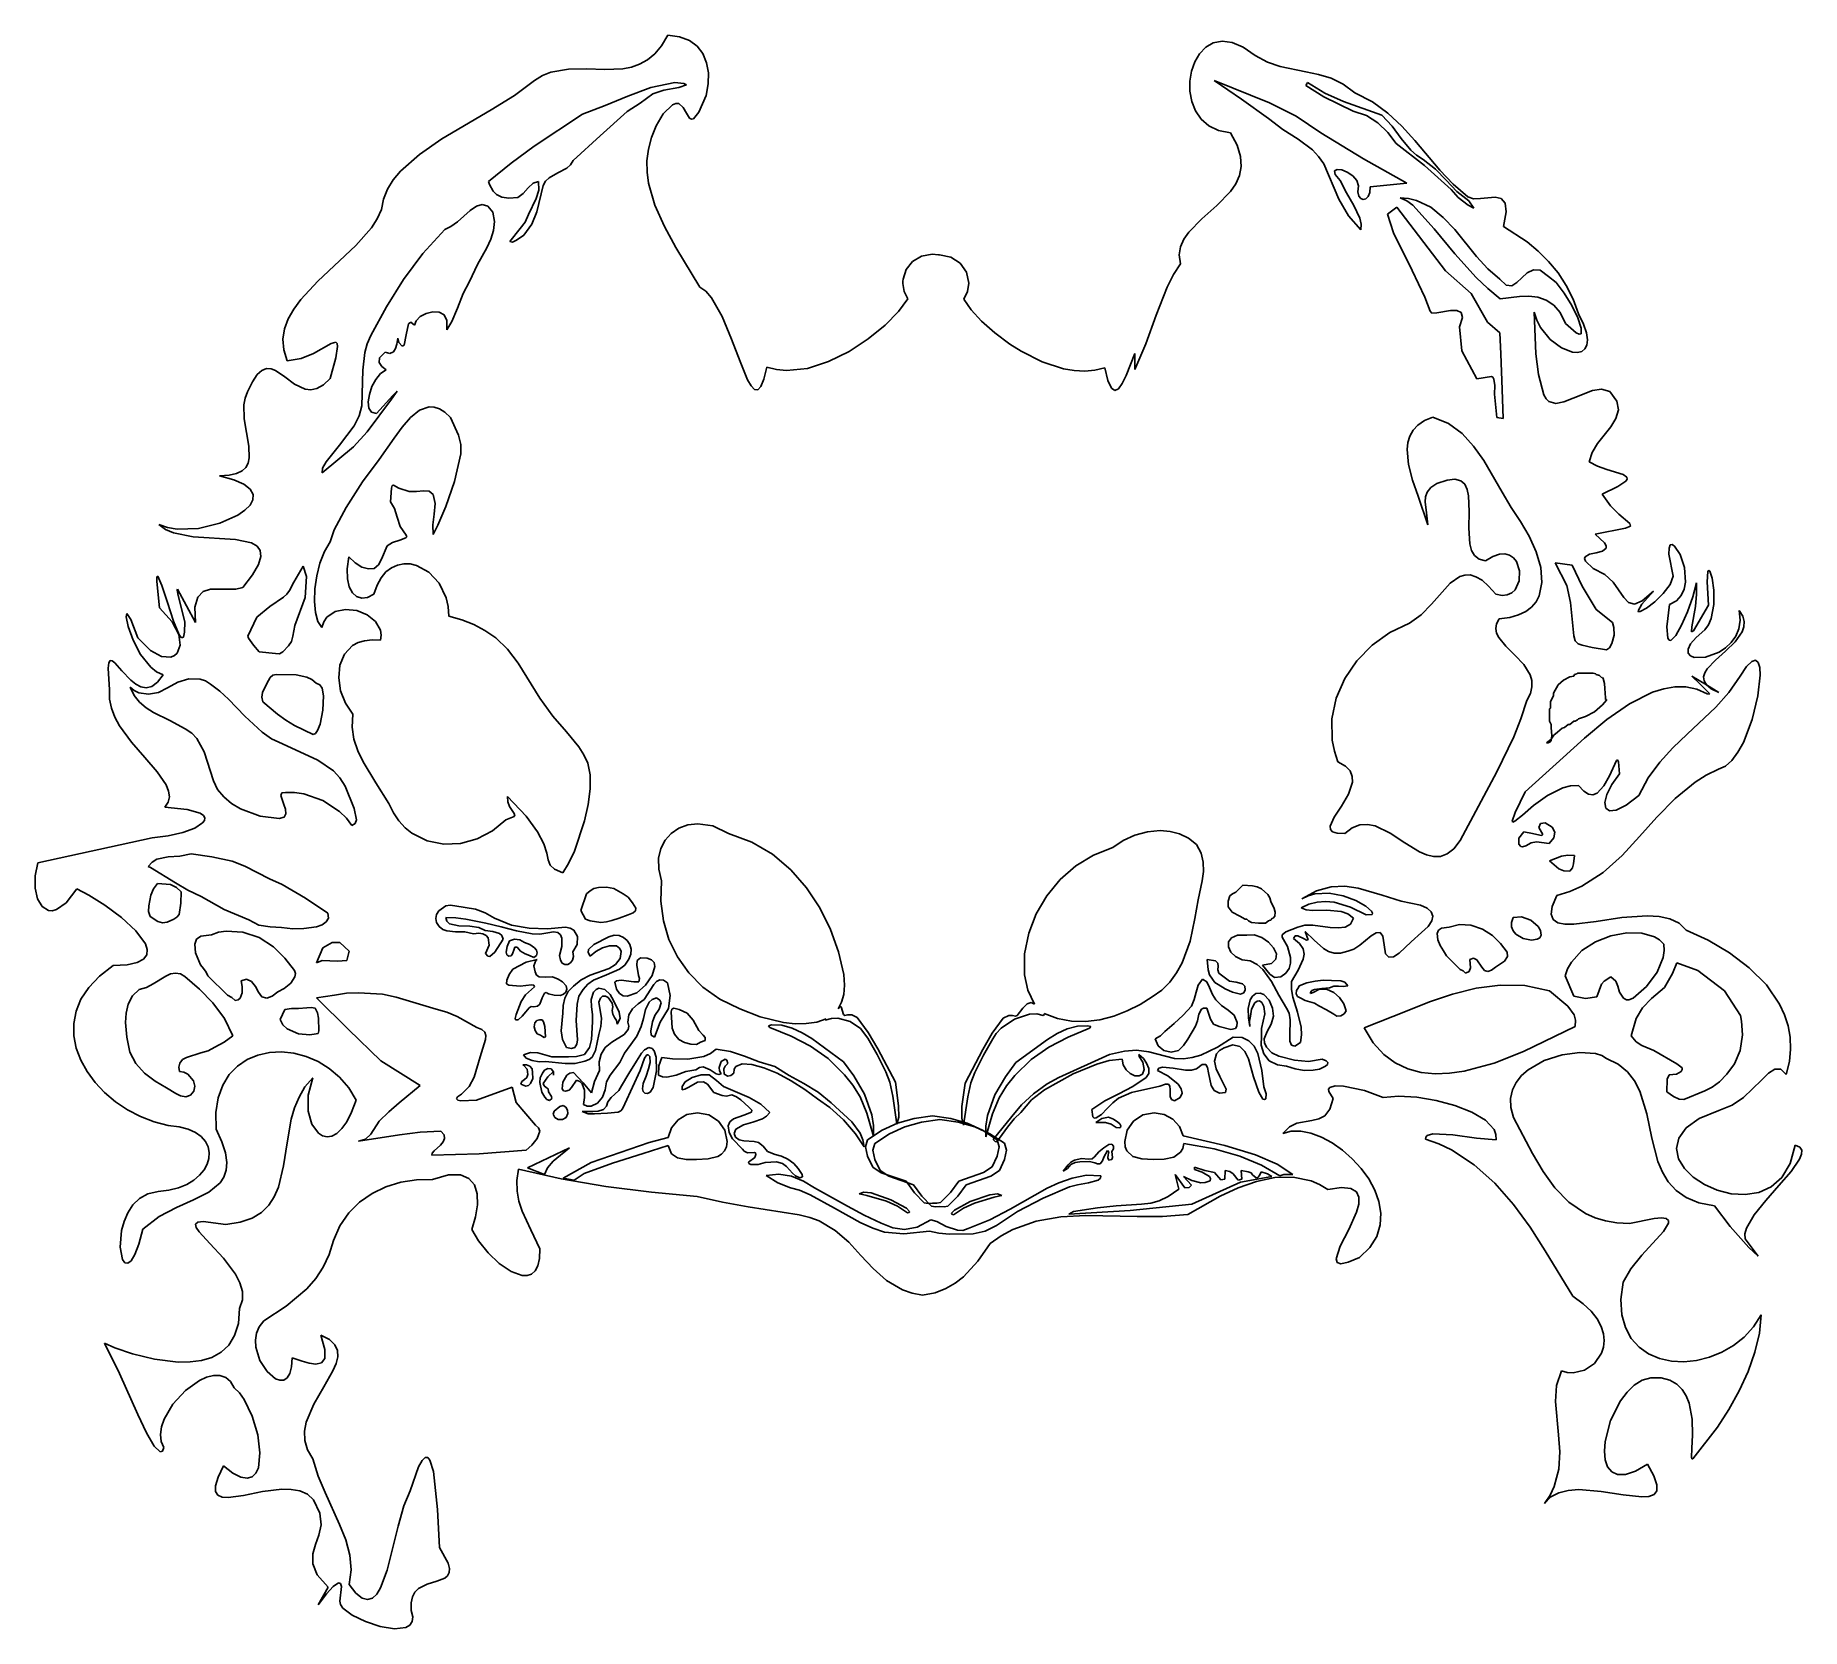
# Model space of a CAD drawing. Extents: x 0 to 204, y 0 to 184.
import ezdxf

# ---------------------------------------------------------------- set-up
doc = ezdxf.new("R2010")
doc.units = 0

msp = doc.modelspace()

# ---------------------------------------------------------------- linework, layer by layer
at = {"layer": 'Layer 1'}
for p, q in [((73.0483, 183.821), (72.330799, 182.616507)), ((74.406232, 183.666686), (73.048, 183.821)), ((73.048, 183.821), (73.0483, 183.821)), ((75.529491, 183.240484), (74.406232, 183.666686)), ((71.543044, 181.679338), (70.693153, 180.977332)), ((72.330799, 182.616507), (71.543044, 181.679338)), ((76.420536, 182.576135), (75.529491, 183.240484)), ((77.082125, 181.707375), (76.420536, 182.576135)), ((77.517018, 180.667943), (77.082125, 181.707375)), ((134.379577, 181.697025), (133.831407, 180.766764)), ((135.093267, 182.438686), (134.379577, 181.697025)), ((135.962678, 182.939282), (135.093267, 182.438686)), ((136.978008, 183.146349), (135.962678, 182.939282)), ((138.129458, 183.007424), (136.978008, 183.146349)), ((139.407225, 182.470042), (138.129458, 183.007424)), ((140.801511, 181.48174), (139.407225, 182.470042)), ((142.216001, 180.716251), (140.801511, 181.48174)), ((59.564751, 179.578084), (58.602334, 179.189505)), ((61.587264, 179.935109), (59.564751, 179.578084)), ((63.685904, 179.946361), (61.587264, 179.935109)), ((65.795738, 179.869125), (63.685904, 179.946361)), ((67.851828, 179.960686), (65.795738, 179.869125)), ((68.839428, 180.150166), (67.851828, 179.960686)), ((69.789242, 180.478328), (68.839428, 180.150166)), ((70.693153, 180.977332), (69.789242, 180.478328)), ((77.727972, 179.491578), (77.517018, 180.667943)), ((77.717746, 178.212018), (77.727972, 179.491578)), ((133.45856, 179.700366), (133.270835, 178.550296)), ((133.831407, 180.766764), (133.45856, 179.700366)), ((143.672998, 180.219026), (142.216001, 180.716251)), ((146.643061, 179.622974), (143.672998, 180.219026)), ((148.120402, 179.320948), (146.643061, 179.622974)), ((149.568799, 178.880789), (148.120402, 179.320948)), ((57.6833, 178.618), (55.352344, 176.883305)), ((58.602334, 179.189505), (57.6833, 178.618)), ((68.443682, 176.819839), (71.088818, 177.793949)), ((71.088818, 177.793949), (73.8449, 178.40025)), ((72.588856, 177.483468), (71.32379, 177.07193)), ((74.326584, 177.821743), (72.588856, 177.483468)), ((73.8449, 178.40025), (74.879895, 178.258367)), ((75.193192, 178.117191), (74.326584, 177.821743)), ((74.879895, 178.258367), (75.193192, 178.117191)), ((77.4891, 176.863), (77.717746, 178.212018)), ((133.270835, 178.550296), (133.278032, 177.369016)), ((133.278032, 177.369016), (133.489954, 176.208992)), ((139.240746, 176.457055), (136.07798, 178.605004)), ((136.07798, 178.605004), (136.078, 178.605)), ((136.078, 178.605), (142.450726, 176.025332)), ((146.64574, 178.04887), (146.77705, 178.219449)), ((148.706737, 176.735776), (146.64574, 178.04887)), ((146.77705, 178.219449), (146.84705, 178.384003)), ((146.84705, 178.384003), (146.847, 178.384)), ((146.847, 178.384), (148.8454, 177.148777)), ((150.97039, 178.2009), (149.568799, 178.880789)), ((152.307311, 177.17968), (150.97039, 178.2009)), ((55.352344, 176.883305), (52.657919, 175.214375)), ((63.1914, 174.73737), (65.83578, 175.720215)), ((65.83578, 175.720215), (68.443682, 176.819839)), ((69.868348, 175.997102), (68.34673, 175.02867)), ((71.32379, 177.07193), (69.868348, 175.997102)), ((72.5065, 174.759), (73.572232, 175.813314)), ((73.572232, 175.813314), (73.976059, 175.972548)), ((73.976059, 175.972548), (74.310595, 175.944578)), ((74.310595, 175.944578), (74.822001, 175.501271)), ((74.822001, 175.501271), (75.206862, 174.831875)), ((76.606297, 174.951951), (77.4891, 176.863)), ((133.489954, 176.208992), (133.9164, 175.122687)), ((142.33671, 174.213024), (139.240746, 176.457055)), ((142.450726, 176.025332), (145.519494, 174.502932)), ((152.11784, 175.0859), (148.706737, 176.735776)), ((148.8454, 177.148777), (150.994891, 176.17375)), ((150.994891, 176.17375), (155.42551, 174.61465)), ((154.323793, 176.153702), (152.307311, 177.17968)), ((156.104294, 174.850918), (154.323793, 176.153702)), ((52.657919, 175.214375), (46.974975, 171.86925)), ((57.639143, 171.05139), (63.1914, 174.73737)), ((68.34673, 175.02867), (65.230959, 172.223736)), ((71.151742, 172.027597), (71.713694, 173.38537)), ((71.713694, 173.38537), (72.5065, 174.759)), ((75.206862, 174.831875), (75.565591, 174.284869)), ((75.565591, 174.284869), (75.766534, 174.166163)), ((75.766534, 174.166163), (75.998598, 174.208734)), ((75.998598, 174.208734), (76.606297, 174.951951)), ((133.9164, 175.122687), (134.567171, 174.162566)), ((134.567171, 174.162566), (135.452068, 173.381091)), ((135.452068, 173.381091), (136.580891, 172.830728)), ((143.995492, 172.973711), (142.33671, 174.213024)), ((145.519494, 174.502932), (148.3707, 172.58084)), ((153.654826, 174.58473), (152.11784, 175.0859)), ((154.963526, 173.728936), (153.654826, 174.58473)), ((156.089131, 172.621122), (154.963526, 173.728936)), ((155.42551, 174.61465), (156.622653, 173.353231)), ((157.711336, 173.342118), (156.104294, 174.850918)), ((156.622653, 173.353231), (157.648655, 171.940187)), ((159.207441, 171.698094), (157.711336, 173.342118)), ((46.974975, 171.86925), (44.384612, 170.090773)), ((65.230959, 172.223736), (62.14638, 169.38326)), ((70.801353, 170.68586), (71.151742, 172.027597)), ((136.580891, 172.830728), (137.963441, 172.56394)), ((137.963441, 172.56394), (138.72189, 171.142809)), ((145.758336, 171.842778), (143.995492, 172.973711)), ((147.403245, 170.597363), (145.758336, 171.842778)), ((148.3707, 172.58084), (153.278327, 169.592862)), ((157.07683, 171.36389), (156.089131, 172.621122)), ((160.335298, 168.808457), (157.07683, 171.36389)), ((157.648655, 171.940187), (158.751142, 170.588798)), ((162.116923, 168.287538), (159.207441, 171.698094)), ((44.384612, 170.090773), (42.227094, 168.1735)), ((54.9638, 169.065337), (57.639143, 171.05139)), ((62.14638, 169.38326), (61.826357, 168.88761)), ((70.643237, 169.360338), (70.801353, 170.68586)), ((70.658104, 168.051207), (70.643237, 169.360338)), ((138.72189, 171.142809), (139.114907, 169.860533)), ((139.114907, 169.860533), (139.188823, 168.700983)), ((148.112099, 169.86208), (147.403245, 170.597363)), ((148.70822, 169.014604), (148.112099, 169.86208)), ((153.278327, 169.592862), (158.29028, 166.78232)), ((158.751142, 170.588798), (159.408451, 170.002873)), ((159.408451, 170.002873), (160.17774, 169.51234)), ((160.17774, 169.51234), (161.588274, 168.402097)), ((41.372863, 167.146833), (40.701497, 166.066289)), ((42.227094, 168.1735), (41.372863, 167.146833)), ((52.3791, 166.962), (54.9638, 169.065337)), ((59.348502, 167.401246), (58.941511, 167.013338)), ((60.364262, 167.962565), (59.348502, 167.401246)), ((61.397508, 168.513136), (60.364262, 167.962565)), ((61.826357, 168.88761), (61.397508, 168.513136)), ((70.826662, 166.758647), (70.658104, 168.051207)), ((138.989974, 167.648028), (138.564691, 166.685539)), ((139.188823, 168.700983), (138.989974, 167.648028)), ((150.46106, 164.933256), (148.70822, 169.014604)), ((150.250285, 168.349961), (149.954787, 168.186053)), ((149.954787, 168.186053), (150.027451, 167.767629)), ((150.027451, 167.767629), (150.59791, 167.063254)), ((150.78431, 168.29079), (150.250285, 168.349961)), ((151.42723, 168.039975), (150.78431, 168.29079)), ((152.04941, 167.628951), (151.42723, 168.039975)), ((152.521218, 167.089153), (152.04941, 167.628951)), ((152.71302, 166.452017), (152.521218, 167.089153)), ((163.41432, 166.03287), (160.335298, 168.808457)), ((161.588274, 168.402097), (162.827301, 167.112867)), ((163.655343, 166.662589), (162.116923, 168.287538)), ((162.827301, 167.112867), (164.0633, 165.826162)), ((40.701497, 166.066289), (40.237881, 164.925476)), ((52.37913, 166.961983), (52.3791, 166.962)), ((52.4691, 166.614246), (52.37913, 166.961983)), ((52.886568, 165.842851), (52.4691, 166.614246)), ((53.300062, 165.460056), (52.886568, 165.842851)), ((53.893771, 165.165476), (53.300062, 165.460056)), ((54.700474, 165.023822), (53.893771, 165.165476)), ((55.75295, 165.099803), (54.700474, 165.023822)), ((56.364264, 165.593802), (55.75295, 165.099803)), ((56.949325, 166.223462), (56.364264, 165.593802)), ((57.532374, 166.759407), (56.949325, 166.223462)), ((58.13765, 166.972263), (57.532374, 166.759407)), ((57.868319, 165.002926), (58.167651, 165.963494)), ((58.65209, 166.49888), (57.937973, 163.459549)), ((58.167651, 165.963494), (58.13765, 166.972263)), ((58.941511, 167.013338), (58.65209, 166.49888)), ((71.547696, 164.223951), (70.826662, 166.758647)), ((137.959307, 165.797387), (136.393572, 164.179572)), ((138.564691, 166.685539), (137.959307, 165.797387)), ((150.59791, 167.063254), (151.335699, 165.653035)), ((151.335699, 165.653035), (152.199784, 164.178044)), ((152.64201, 165.775562), (152.71302, 166.452017)), ((152.746031, 165.29062), (152.64201, 165.775562)), ((152.972134, 164.995973), (152.746031, 165.29062)), ((153.853454, 165.24161), (153.578794, 164.972687)), ((154.038402, 165.695951), (153.853454, 165.24161)), ((154.08069, 166.334491), (154.038402, 165.695951)), ((158.29028, 166.78232), (154.08069, 166.334491)), ((157.523, 165.094), (158.502769, 165.009723)), ((158.31101, 164.723436), (157.523, 165.094)), ((164.230608, 165.123945), (163.41432, 166.03287)), ((165.332911, 165.18558), (163.655343, 166.662589)), ((164.0633, 165.826162), (165.46475, 164.72349)), ((165.363587, 164.222842), (164.230608, 165.123945)), ((165.988477, 164.975996), (165.332911, 165.18558)), ((168.490851, 165.156715), (166.797929, 164.999633)), ((169.1805, 164.995234), (168.490851, 165.156715)), ((40.0069, 163.718), (39.535583, 162.662647)), ((40.237881, 164.925476), (40.0069, 163.718)), ((48.767416, 162.329349), (50.2481, 163.622678)), ((50.2481, 163.622678), (50.963824, 164.10579)), ((50.963824, 164.10579), (51.645819, 164.316791)), ((51.645819, 164.316791), (52.281097, 164.133377)), ((52.281097, 164.133377), (52.85667, 163.43324)), ((52.85667, 163.43324), (53.036507, 162.346713)), ((56.59005, 162.286266), (56.97515, 163.162213)), ((56.97515, 163.162213), (57.868319, 165.002926)), ((57.937973, 163.459549), (57.364605, 162.02555)), ((72.652016, 161.757673), (71.547696, 164.223951)), ((136.393572, 164.179572), (134.663434, 162.665548)), ((151.554448, 163.020525), (150.46106, 164.933256)), ((153.00533, 161.381604), (151.554448, 163.020525)), ((152.199784, 164.178044), (152.864786, 162.725246)), ((153.267371, 164.890402), (152.972134, 164.995973)), ((153.578794, 164.972687), (153.267371, 164.890402)), ((156.05132, 163.199932), (157.126, 164.006)), ((156.76785, 161.050352), (156.05132, 163.199932)), ((157.126, 164.006), (162.76864, 156.66161)), ((159.00515, 164.239351), (158.31101, 164.723436)), ((158.502769, 165.009723), (159.412323, 164.788084)), ((161.464963, 161.489215), (159.00515, 164.239351)), ((159.412323, 164.788084), (161.051239, 163.992846)), ((161.051239, 163.992846), (162.500651, 162.828549)), ((166.034541, 163.899409), (165.363587, 164.222842)), ((165.46475, 164.72349), (166.034541, 163.899409)), ((166.797929, 164.999633), (165.988477, 164.975996)), ((169.636393, 164.47712), (169.1805, 164.995234)), ((169.459271, 161.78114), (169.76162, 163.45491)), ((169.76162, 163.45491), (169.636393, 164.47712)), ((38.862893, 161.622945), (37.062328, 159.573125)), ((39.535583, 162.662647), (38.862893, 161.622945)), ((44.798891, 158.664487), (47.30767, 161.41525)), ((47.30767, 161.41525), (48.028432, 161.763742)), ((48.028432, 161.763742), (48.767416, 162.329349)), ((52.942593, 161.303666), (52.638155, 160.294949)), ((53.036507, 162.346713), (52.942593, 161.303666)), ((54.81354, 160.023943), (56.014616, 161.524944)), ((56.014616, 161.524944), (56.59005, 162.286266)), ((57.364605, 162.02555), (56.42713, 160.7905)), ((73.9853, 159.36124), (72.652016, 161.757673)), ((133.139558, 161.126276), (132.570801, 160.306848)), ((134.663434, 162.665548), (133.139558, 161.126276)), ((152.864786, 162.725246), (153.020952, 162.034345)), ((153.020952, 162.034345), (153.00533, 161.381604)), ((158.906245, 156.695218), (156.76785, 161.050352)), ((163.835341, 158.63266), (161.464963, 161.489215)), ((162.500651, 162.828549), (163.821464, 161.415452)), ((163.821464, 161.415452), (166.320906, 158.323907)), ((172.177186, 159.996119), (169.459271, 161.78114)), ((37.062328, 159.573125), (32.683025, 155.47025)), ((52.186424, 159.311414), (51.09399, 157.383292)), ((52.638155, 160.294949), (52.186424, 159.311414)), ((55.129014, 159.979675), (54.81354, 160.023943)), ((55.574965, 160.197656), (55.129014, 159.979675)), ((56.42713, 160.7905), (55.574965, 160.197656)), ((76.72147, 154.783605), (73.9853, 159.36124)), ((132.192608, 159.432719), (132.051314, 158.48776)), ((132.570801, 160.306848), (132.192608, 159.432719)), ((173.456513, 158.926046), (172.177186, 159.996119)), ((42.569789, 155.665215), (44.798891, 158.664487)), ((51.09399, 157.383292), (50.17112, 155.44611)), ((101.285325, 157.742615), (100.555036, 156.823973)), ((102.302549, 158.356227), (101.285325, 157.742615)), ((103.52318, 158.579753), (102.302549, 158.356227)), ((104.25646, 158.500173), (103.52318, 158.579753)), ((104.39237, 158.511023), (104.25646, 158.500173)), ((105.702988, 158.253669), (104.39237, 158.511023)), ((106.773261, 157.552079), (105.702988, 158.253669)), ((107.494899, 156.511537), (106.773261, 157.552079)), ((132.193251, 157.45584), (131.37525, 156.219416)), ((132.051314, 158.48776), (132.193251, 157.45584)), ((166.303049, 155.881801), (163.835341, 158.63266)), ((166.320906, 158.323907), (167.621345, 156.885981)), ((174.651102, 157.733816), (173.456513, 158.926046)), ((175.737216, 156.416596), (174.651102, 157.733816)), ((32.683025, 155.47025), (30.700035, 153.347727)), ((40.580129, 152.490586), (42.569789, 155.665215)), ((50.17112, 155.44611), (49.451028, 154.033509)), ((100.17251, 155.462628), (100.15601, 155.306048)), ((100.15601, 155.306048), (100.16501, 155.185125)), ((100.16501, 155.185125), (100.314725, 154.270516)), ((100.19521, 155.685353), (100.17251, 155.462628)), ((100.555036, 156.823973), (100.19521, 155.685353)), ((107.75961, 155.237323), (107.494899, 156.511537)), ((107.610081, 154.272297), (107.75961, 155.237323)), ((131.37525, 156.219416), (130.648811, 154.787885)), ((160.357492, 153.606599), (158.906245, 156.695218)), ((162.76864, 156.66161), (165.72431, 154.0642)), ((167.631765, 154.612292), (166.303049, 155.881801)), ((167.621345, 156.885981), (169.0368, 155.6803)), ((169.0368, 155.6803), (169.758789, 154.998705)), ((169.758789, 154.998705), (170.396279, 154.942655)), ((170.396279, 154.942655), (170.988612, 155.302864)), ((170.988612, 155.302864), (171.575129, 155.870045)), ((171.575129, 155.870045), (172.195172, 156.434913)), ((172.195172, 156.434913), (172.888084, 156.788181)), ((172.888084, 156.788181), (173.693206, 156.720562)), ((173.693206, 156.720562), (174.64988, 156.022771)), ((174.64988, 156.022771), (175.523449, 155.296221)), ((175.523449, 155.296221), (176.457115, 154.088796)), ((176.691116, 154.97155), (175.737216, 156.416596)), ((177.489063, 153.395843), (176.691116, 154.97155)), ((30.700035, 153.347727), (29.890525, 152.253497)), ((49.451028, 154.033509), (48.774565, 152.359023)), ((77.429995, 154.304351), (76.72147, 154.783605)), ((78.097731, 153.537191), (77.429995, 154.304351)), ((79.320153, 151.374781), (78.097731, 153.537191)), ((100.72208, 153.433295), (99.656148, 151.968648)), ((100.314725, 154.270516), (100.72208, 153.433295)), ((107.17463, 153.392993), (107.610081, 154.272297)), ((108.031295, 152.170938), (107.17463, 153.392993)), ((130.648811, 154.787885), (129.377836, 151.565385)), ((160.97744, 152.004212), (160.357492, 153.606599)), ((165.72431, 154.0642), (167.60519, 150.75027)), ((169.05485, 153.448751), (167.631765, 154.612292)), ((171.280133, 153.706261), (169.05485, 153.448751)), ((172.365858, 153.728296), (171.280133, 153.706261)), ((173.402536, 153.606918), (172.365858, 153.728296)), ((174.36684, 153.28793), (173.402536, 153.606918)), ((175.235441, 152.717133), (174.36684, 153.28793)), ((176.457115, 154.088796), (177.330718, 152.64795)), ((178.107321, 151.68664), (177.489063, 153.395843)), ((29.251984, 151.1315), (28.821647, 149.977394)), ((29.890525, 152.253497), (29.251984, 151.1315)), ((38.78968, 149.21375), (40.580129, 152.490586)), ((44.004089, 150.912572), (43.82008, 150.400829)), ((44.490761, 151.37627), (44.004089, 150.912572)), ((45.168913, 151.733259), (44.490761, 151.37627)), ((45.927362, 151.924877), (45.168913, 151.733259)), ((46.654925, 151.89246), (45.927362, 151.924877)), ((47.240417, 151.577344), (46.654925, 151.89246)), ((47.572657, 150.920865), (47.240417, 151.577344)), ((47.54046, 149.86436), (47.572657, 150.920865)), ((48.138715, 150.832643), (47.54046, 149.86436)), ((48.774565, 152.359023), (48.138715, 150.832643)), ((80.407384, 148.767631), (79.320153, 151.374781)), ((99.656148, 151.968648), (98.105451, 150.3836)), ((109.24717, 150.847076), (108.031295, 152.170938)), ((110.758995, 149.498707), (109.24717, 150.847076)), ((129.377836, 151.565385), (128.194753, 148.240113)), ((161.190489, 151.79469), (160.97744, 152.004212)), ((161.744862, 151.817196), (161.190489, 151.79469)), ((163.316295, 152.08601), (161.744862, 151.817196)), ((164.052711, 152.096179), (163.316295, 152.08601)), ((164.569166, 151.866095), (164.052711, 152.096179)), ((164.3809, 150.212892), (164.725336, 151.277689)), ((164.725336, 151.277689), (164.569166, 151.866095)), ((173.189937, 147.077697), (172.999631, 151.893346)), ((172.999631, 151.893346), (173.298756, 150.97215)), ((173.298756, 150.97215), (173.72287, 150.132622)), ((175.985014, 151.840326), (175.235441, 152.717133)), ((176.59223, 150.603311), (175.985014, 151.840326)), ((177.330718, 152.64795), (178.0241, 151.221137)), ((178.0241, 151.221137), (178.417101, 150.055813)), ((178.685304, 150.495512), (178.107321, 151.68664)), ((28.821647, 149.977394), (28.636748, 148.786836)), ((28.636748, 148.786836), (28.734521, 147.555485)), ((38.368315, 148.248164), (38.78968, 149.21375)), ((41.888104, 148.889516), (41.774214, 148.188343)), ((42.03259, 148.410959), (41.888104, 148.889516)), ((42.871475, 149.295284), (42.626851, 148.08975)), ((43.143528, 150.556123), (42.871475, 149.295284)), ((43.407675, 150.747458), (43.143528, 150.556123)), ((43.82008, 150.400829), (43.407675, 150.747458)), ((81.37807, 146.186996), (80.407384, 148.767631)), ((96.174401, 148.806898), (93.96741, 147.367289)), ((98.105451, 150.3836), (96.174401, 148.806898)), ((112.50351, 148.203133), (110.758995, 149.498707)), ((164.64959, 147.436352), (164.3809, 150.212892)), ((167.60519, 150.75027), (169.03825, 149.49635)), ((169.03825, 149.49635), (169.12785, 147.07808)), ((173.72287, 150.132622), (174.841234, 148.732371)), ((177.821325, 149.499445), (176.59223, 150.603311)), ((178.180541, 149.339422), (177.821325, 149.499445)), ((178.389563, 149.399431), (178.180541, 149.339422)), ((178.417101, 150.055813), (178.389563, 149.399431)), ((179.02135, 149.50436), (178.685304, 150.495512)), ((179.141667, 148.704733), (179.02135, 149.50436)), ((28.734521, 147.555485), (29.1522, 146.279)), ((30.764165, 146.543182), (32.169664, 147.1196)), ((32.169664, 147.1196), (34.20735, 148.2892)), ((34.20735, 148.2892), (34.762582, 148.422412)), ((34.957436, 147.947918), (34.753435, 146.635732)), ((34.762582, 148.422412), (34.907461, 148.275502)), ((34.907461, 148.275502), (34.957436, 147.947918)), ((37.861068, 145.220318), (38.094493, 147.256948)), ((38.094493, 147.256948), (38.368315, 148.248164)), ((40.42912, 147.283189), (39.804388, 146.627701)), ((40.99952, 147.131986), (40.42912, 147.283189)), ((41.388645, 147.316535), (40.99952, 147.131986)), ((41.634282, 147.7107), (41.388645, 147.316535)), ((41.774214, 148.188343), (41.634282, 147.7107)), ((42.396992, 147.967547), (42.03259, 148.410959)), ((42.626851, 148.08975), (42.396992, 147.967547)), ((93.96741, 147.367289), (91.58889, 146.193518)), ((113.81609, 147.37631), (112.50351, 148.203133)), ((116.222582, 146.169038), (113.81609, 147.37631)), ((126.914, 147.12), (125.920189, 144.590771)), ((128.194753, 148.240113), (126.913991, 145.26384)), ((126.913991, 145.26384), (126.914, 147.12)), ((166.35134, 144.211982), (164.64959, 147.436352)), ((169.12785, 147.07808), (169.30698, 142.95806)), ((173.47528, 144.700162), (173.189937, 147.077697)), ((174.841234, 148.732371), (176.145048, 147.760196)), ((176.145048, 147.760196), (177.42464, 147.283703)), ((177.42464, 147.283703), (177.989829, 147.252463)), ((177.989829, 147.252463), (178.470336, 147.370496)), ((178.470336, 147.370496), (178.839951, 147.646251)), ((178.839951, 147.646251), (179.072464, 148.08818)), ((179.072464, 148.08818), (179.141667, 148.704733)), ((25.682864, 144.689649), (25.129866, 143.876405)), ((26.221052, 145.176556), (25.682864, 144.689649)), ((26.749357, 145.386457), (26.221052, 145.176556)), ((27.272709, 145.368685), (26.749357, 145.386457)), ((27.796036, 145.172573), (27.272709, 145.368685)), ((28.862325, 144.442656), (27.796036, 145.172573)), ((29.1522, 146.279), (30.764165, 146.543182)), ((34.753435, 146.635732), (34.1121, 144.25587)), ((37.75226, 141.08911), (37.861068, 145.220318)), ((39.910743, 144.823489), (39.356769, 144.143396)), ((39.804388, 146.627701), (39.747719, 146.079113)), ((39.747719, 146.079113), (40.061732, 145.622871)), ((40.549047, 145.244419), (39.910743, 144.823489)), ((40.061732, 145.622871), (40.549047, 145.244419)), ((82.250856, 144.104131), (81.37807, 146.186996)), ((84.46828, 145.554705), (84.126877, 144.167322)), ((85.577357, 145.267036), (84.46828, 145.554705)), ((86.734913, 145.15848), (85.577357, 145.267036)), ((89.143254, 145.414333), (86.734913, 145.15848)), ((91.58889, 146.193518), (89.143254, 145.414333)), ((118.70243, 145.361864), (116.222582, 146.169038)), ((119.935864, 145.150359), (118.70243, 145.361864)), ((121.14684, 145.089333), (119.935864, 145.150359)), ((122.321759, 145.195604), (121.14684, 145.089333)), ((123.44702, 145.48599), (122.321759, 145.195604)), ((123.822492, 143.994924), (123.44702, 145.48599)), ((174.098271, 142.366276), (173.47528, 144.700162)), ((24.55713, 142.68749), (24.283612, 141.963418)), ((25.129866, 143.876405), (24.55713, 142.68749)), ((29.98765, 143.591368), (28.862325, 144.442656)), ((31.211437, 143.013367), (29.98765, 143.591368)), ((31.872575, 142.950181), (31.211437, 143.013367)), ((32.573112, 143.103315), (31.872575, 142.950181)), ((33.317978, 143.5221), (32.573112, 143.103315)), ((34.1121, 144.25587), (33.317978, 143.5221)), ((38.916165, 143.304121), (38.617971, 142.405649)), ((39.356769, 144.143396), (38.916165, 143.304121)), ((41.818811, 142.78094), (41.155797, 141.870129)), ((41.31844, 142.280288), (41.818811, 142.78094)), ((82.656364, 143.396629), (82.250856, 144.104131)), ((83.044389, 142.99029), (82.656364, 143.396629)), ((83.417263, 142.944022), (83.044389, 142.99029)), ((83.777315, 143.31673), (83.417263, 142.944022)), ((84.126877, 144.167322), (83.777315, 143.31673)), ((124.208946, 143.145341), (123.822492, 143.994924)), ((124.609162, 142.858688), (124.208946, 143.145341)), ((125.02592, 143.05641), (124.609162, 142.858688)), ((125.462002, 143.659956), (125.02592, 143.05641)), ((125.920189, 144.590771), (125.462002, 143.659956)), ((168.05309, 144.48068), (166.35134, 144.211982)), ((168.222777, 144.392164), (168.05309, 144.48068)), ((168.335784, 144.158803), (168.222777, 144.392164)), ((168.433745, 143.450675), (168.335784, 144.158803)), ((168.41135, 142.42067), (168.433745, 143.450675)), ((169.30698, 142.95806), (169.39658, 139.64413)), ((179.70387, 142.874302), (177.480353, 141.983332)), ((180.765923, 143.015297), (179.70387, 142.874302)), ((181.725191, 142.734212), (180.765923, 143.015297)), ((182.516926, 141.638902), (181.725191, 142.734212)), ((24.283612, 141.963418), (24.14962, 141.199086)), ((24.14962, 141.199086), (24.188932, 139.597826)), ((37.456426, 139.948683), (37.75226, 141.08911)), ((41.155797, 141.870129), (38.382017, 138.079428)), ((38.617971, 142.405649), (38.491226, 141.547963)), ((38.491226, 141.547963), (38.56497, 140.831045)), ((38.56497, 140.831045), (38.868244, 140.354879)), ((39.430087, 140.219449), (41.31844, 142.280288)), ((45.529322, 140.958462), (44.421105, 140.58728)), ((46.112045, 140.927893), (45.529322, 140.958462)), ((46.715294, 140.728497), (46.112045, 140.927893)), ((47.340157, 140.341736), (46.715294, 140.728497)), ((168.68005, 139.7337), (168.41135, 142.42067)), ((174.359584, 141.896964), (174.098271, 142.366276)), ((174.680084, 141.589143), (174.359584, 141.896964)), ((175.472525, 141.375818), (174.680084, 141.589143)), ((176.423361, 141.561986), (175.472525, 141.375818)), ((177.480353, 141.983332), (176.423361, 141.561986)), ((182.414345, 139.626062), (182.696676, 140.609896)), ((182.696676, 140.609896), (182.516926, 141.638902)), ((24.188932, 139.597826), (24.717759, 136.442162)), ((35.18594, 136.541511), (36.85446, 138.786617)), ((36.85446, 138.786617), (37.456426, 139.948683)), ((38.868244, 140.354879), (39.430087, 140.219449)), ((42.403133, 138.634726), (41.47598, 137.349981)), ((43.381941, 139.763264), (42.403133, 138.634726)), ((44.421105, 140.58728), (43.381941, 139.763264)), ((47.98772, 139.74907), (47.340157, 140.341736)), ((48.903494, 137.71148), (47.98772, 139.74907)), ((159.011071, 138.271984), (159.571753, 138.872798)), ((159.571753, 138.872798), (160.329636, 139.384921)), ((160.329636, 139.384921), (161.30441, 139.7974)), ((161.30441, 139.7974), (163.120805, 139.056832)), ((163.120805, 139.056832), (164.668266, 137.911512)), ((169.39658, 139.64413), (168.68005, 139.7337)), ((180.293901, 136.734251), (181.819836, 138.666266)), ((181.819836, 138.666266), (182.414345, 139.626062)), ((33.654316, 134.641677), (35.18594, 136.541511)), ((38.382017, 138.079428), (36.806367, 136.354433)), ((41.47598, 137.349981), (39.74184, 134.90512)), ((49.16383, 136.624807), (48.903494, 137.71148)), ((49.16662, 135.56478), (49.16383, 136.624807)), ((158.315341, 136.046922), (158.402554, 136.848093)), ((158.402554, 136.848093), (158.6279, 137.593431)), ((158.6279, 137.593431), (159.011071, 138.271984)), ((164.668266, 137.911512), (166.002327, 136.454668)), ((179.662283, 135.719765), (180.293901, 136.734251)), ((24.631958, 134.495819), (24.363091, 133.991353)), ((24.762144, 135.080472), (24.631958, 134.495819)), ((24.717759, 136.442162), (24.762144, 135.080472)), ((34.986937, 134.867149), (33.167207, 133.374959)), ((33.223468, 133.911201), (33.654316, 134.641677)), ((36.806367, 136.354433), (34.986937, 134.867149)), ((39.74184, 134.90512), (37.811353, 132.314191)), ((48.438099, 132.358589), (49.16662, 135.56478)), ((158.476561, 134.320891), (158.315341, 136.046922)), ((166.002327, 136.454668), (167.178522, 134.77953)), ((167.178522, 134.77953), (169.279448, 131.147283)), ((179.318101, 134.644782), (179.662283, 135.719765)), ((180.278272, 134.134166), (179.318101, 134.644782)), ((22.446204, 133.079522), (21.34441, 133.01625)), ((21.34441, 133.01625), (22.989463, 132.564981)), ((23.298035, 133.271159), (22.446204, 133.079522)), ((22.989463, 132.564981), (24.152374, 132.045702)), ((23.927724, 133.579118), (23.298035, 133.271159)), ((24.363091, 133.991353), (23.927724, 133.579118)), ((33.1672, 133.375), (33.223468, 133.911201)), ((33.167207, 133.374959), (33.1672, 133.375)), ((158.95405, 132.502962), (158.476561, 134.320891)), ((159.590294, 130.680756), (158.95405, 132.502962)), ((162.937537, 132.528699), (161.75895, 132.1384)), ((163.842688, 132.617214), (162.937537, 132.528699)), ((164.509358, 132.441513), (163.842688, 132.617214)), ((164.972505, 132.039167), (164.509358, 132.441513)), ((181.371681, 133.762222), (180.278272, 134.134166)), ((183.250667, 133.181618), (181.371681, 133.762222)), ((183.68247, 132.846594), (183.250667, 133.181618)), ((183.539963, 132.397512), (183.694061, 132.640259)), ((183.694061, 132.640259), (183.68247, 132.846594)), ((24.152374, 132.045702), (24.876941, 131.475884)), ((24.876941, 131.475884), (25.206964, 130.872997)), ((25.206964, 130.872997), (25.186245, 130.25451)), ((37.811353, 132.314191), (35.949489, 129.350115)), ((41.051733, 130.02009), (41.168083, 131.606033)), ((41.168083, 131.606033), (41.262427, 131.892159)), ((41.262427, 131.892159), (41.41797, 131.93872)), ((41.41797, 131.93872), (42.023911, 131.608137)), ((42.023911, 131.608137), (43.208423, 131.20427)), ((43.208423, 131.20427), (44.073153, 131.193546)), ((44.073153, 131.193546), (44.849509, 131.2886)), ((44.849509, 131.2886), (45.499358, 131.256742)), ((45.499358, 131.256742), (45.984563, 130.86528)), ((45.984563, 130.86528), (46.215906, 129.819085)), ((47.456482, 129.490092), (48.438099, 132.358589)), ((160.709, 127.374), (159.590294, 130.680756)), ((160.43404, 130.603716), (160.39474, 130.020871)), ((160.636003, 131.151941), (160.43404, 130.603716)), ((161.058386, 131.664013), (160.636003, 131.151941)), ((161.75895, 132.1384), (161.058386, 131.664013)), ((165.267084, 131.447742), (164.972505, 132.039167)), ((165.428054, 130.704809), (165.267084, 131.447742)), ((165.488989, 128.914693), (165.428054, 130.704809)), ((169.279448, 131.147283), (170.315245, 129.376632)), ((180.824471, 130.904442), (182.646259, 131.771188)), ((181.779837, 129.54056), (180.824471, 130.904442)), ((182.646259, 131.771188), (183.539963, 132.397512)), ((23.457625, 128.480161), (21.354494, 127.539556)), ((24.267775, 129.040622), (23.457625, 128.480161)), ((24.858582, 129.637896), (24.267775, 129.040622)), ((25.186245, 130.25451), (24.858582, 129.637896)), ((35.949489, 129.350115), (34.570832, 126.788459)), ((41.517626, 129.265306), (41.051733, 130.02009)), ((41.818431, 128.259209), (41.517626, 129.265306)), ((46.10907, 128.610729), (45.940455, 127.376339)), ((46.215906, 129.819085), (46.10907, 128.610729)), ((46.534905, 127.330744), (47.456482, 129.490092)), ((160.39474, 130.020871), (160.573088, 128.757459)), ((160.573088, 128.757459), (160.70897, 127.37397)), ((165.434963, 126.969367), (165.488989, 128.914693)), ((170.315245, 129.376632), (171.41531, 127.7606)), ((182.733591, 128.577551), (181.779837, 129.54056)), ((184.034908, 127.501261), (182.733591, 128.577551)), ((15.32415, 127.055174), (14.33605, 127.41814)), ((14.33605, 127.41814), (15.084278, 126.838451)), ((15.084278, 126.838451), (16.024214, 126.426053)), ((16.443307, 126.868783), (15.32415, 127.055174)), ((16.024214, 126.426053), (18.298661, 125.973999)), ((18.899588, 126.955843), (16.443307, 126.868783)), ((21.354494, 127.539556), (18.899588, 126.955843)), ((34.570832, 126.788459), (34.08997, 125.40479)), ((42.186322, 127.174592), (41.818431, 128.259209)), ((42.853473, 126.18425), (42.186322, 127.174592)), ((45.940455, 127.376339), (45.986463, 126.25204)), ((45.9865, 126.252), (46.534905, 127.330744)), ((160.70897, 127.37397), (160.709, 127.374)), ((165.545631, 125.169382), (165.434963, 126.969367)), ((171.41531, 127.7606), (172.419415, 126.046982)), ((180.003331, 126.277332), (183.525723, 126.969784)), ((183.525723, 126.969784), (184.081797, 127.211533)), ((184.081797, 127.211533), (184.034908, 127.501261)), ((18.298661, 125.973999), (23.162044, 125.656931)), ((23.162044, 125.656931), (25.028798, 125.275386)), ((25.028798, 125.275386), (25.662964, 124.915869)), ((25.662964, 124.915869), (26.037475, 124.400813)), ((26.037475, 124.400813), (26.107192, 123.697933)), ((34.08997, 125.40479), (33.427062, 124.27514)), ((40.003708, 123.405957), (40.690013, 124.93436)), ((40.690013, 124.93436), (41.297813, 125.340791)), ((41.297813, 125.340791), (42.153109, 125.606756)), ((42.153109, 125.606756), (42.817722, 125.848996)), ((42.817722, 125.848996), (42.941592, 125.9977)), ((42.941592, 125.9977), (42.853473, 126.18425)), ((45.986463, 126.25204), (45.9865, 126.252)), ((165.750117, 124.417815), (165.545631, 125.169382)), ((166.100645, 123.81529), (165.750117, 124.417815)), ((172.419415, 126.046982), (173.22388, 124.239223)), ((181.088984, 125.284272), (180.003331, 126.277332)), ((180.129415, 124.145054), (180.862929, 124.340971)), ((180.862929, 124.340971), (181.279151, 124.679764)), ((181.277934, 124.941126), (181.088984, 125.284272)), ((181.279151, 124.679764), (181.277934, 124.941126)), ((188.543558, 124.689692), (188.532409, 123.99647)), ((188.676833, 125.045412), (188.543558, 124.689692)), ((188.901435, 125.105357), (188.676833, 125.045412)), ((189.186567, 124.911254), (188.901435, 125.105357)), ((189.815227, 123.927814), (189.186567, 124.911254)), ((25.826982, 122.774946), (25.151707, 121.599569)), ((26.107192, 123.697933), (25.826982, 122.774946)), ((29.91121, 120.75523), (30.98485, 122.59209)), ((30.98485, 122.59209), (31.372219, 121.38817)), ((32.912816, 122.932497), (32.550666, 121.468412)), ((33.427062, 124.27514), (32.912816, 122.932497)), ((36.068296, 122.296251), (36.235093, 123.65934)), ((36.098934, 121.148232), (36.068296, 122.296251)), ((36.235093, 123.65934), (36.965335, 122.969665)), ((36.965335, 122.969665), (37.743296, 122.499275)), ((37.743296, 122.499275), (38.5018, 122.27874)), ((38.5018, 122.27874), (39.173673, 122.33863)), ((39.173673, 122.33863), (39.654036, 122.732866)), ((39.654036, 122.732866), (40.003708, 123.405957)), ((41.165922, 122.423694), (40.531393, 121.939037)), ((41.855499, 122.732628), (41.165922, 122.423694)), ((42.581636, 122.873892), (41.855499, 122.732628)), ((43.325847, 122.85554), (42.581636, 122.873892)), ((44.069646, 122.685624), (43.325847, 122.85554)), ((45.482054, 121.923312), (44.069646, 122.685624)), ((166.632174, 123.399375), (166.100645, 123.81529)), ((167.37966, 123.20764), (166.632174, 123.399375)), ((168.223744, 123.711833), (167.37966, 123.20764)), ((168.96797, 123.967031), (168.223744, 123.711833)), ((169.611729, 124.005296), (168.96797, 123.967031)), ((170.154411, 123.858689), (169.611729, 124.005296)), ((170.595409, 123.559272), (170.154411, 123.858689)), ((170.934113, 123.139106), (170.595409, 123.559272)), ((171.302204, 122.064773), (170.934113, 123.139106)), ((173.22388, 124.239223), (173.741125, 122.428344)), ((173.741125, 122.428344), (173.88357, 120.705367)), ((175.398, 122.985), (177.36845, 122.716302)), ((176.74149, 120.387597), (175.398, 122.985)), ((177.36845, 122.716302), (178.5328, 120.298032)), ((178.804677, 123.474222), (178.8669, 123.690497)), ((178.916092, 123.186182), (178.804677, 123.474222)), ((178.8669, 123.690497), (179.367706, 123.969175)), ((179.804381, 122.333392), (178.916092, 123.186182)), ((179.367706, 123.969175), (180.129415, 124.145054)), ((181.136202, 121.645585), (179.804381, 122.333392)), ((188.532409, 123.99647), (188.999681, 121.430612)), ((190.316429, 122.42891), (189.815227, 123.927814)), ((190.443789, 120.748359), (190.316429, 122.42891)), ((14.115765, 121.3745), (14.093686, 120.812105)), ((14.093686, 120.812105), (14.39496, 117.78618)), ((14.232244, 121.427258), (14.115765, 121.3745)), ((14.68617, 120.376087), (14.232244, 121.427258)), ((15.331004, 118.403042), (14.68617, 120.376087)), ((25.151707, 121.599569), (24.03623, 120.13952)), ((29.401587, 119.80107), (29.91121, 120.75523)), ((31.372219, 121.38817), (31.205607, 118.98883)), ((32.550666, 121.468412), (32.344046, 119.974436)), ((36.304043, 120.225524), (36.098934, 121.148232)), ((36.660662, 119.538373), (36.304043, 120.225524)), ((39.501427, 120.410343), (39.142963, 119.3502)), ((39.970399, 121.270604), (39.501427, 120.410343)), ((40.531393, 121.939037), (39.970399, 121.270604)), ((46.670965, 120.651382), (45.482054, 121.923312)), ((47.488484, 118.934257), (46.670965, 120.651382)), ((161.135592, 118.225896), (163.301257, 120.642395)), ((163.301257, 120.642395), (164.403883, 121.401965)), ((164.403883, 121.401965), (164.988221, 121.577114)), ((164.988221, 121.577114), (165.605272, 121.580614)), ((165.605272, 121.580614), (166.263059, 121.386045)), ((166.263059, 121.386045), (166.969602, 120.966989)), ((166.969602, 120.966989), (167.732925, 120.297027)), ((167.732925, 120.297027), (168.56105, 119.34974)), ((170.784072, 119.877814), (171.253814, 120.892178)), ((171.253814, 120.892178), (171.302204, 122.064773)), ((173.88357, 120.705367), (173.563634, 119.161313)), ((177.18932, 118.417157), (176.74149, 120.387597)), ((178.5328, 120.298032), (180.14499, 117.611062)), ((182.081006, 120.755813), (181.136202, 121.645585)), ((183.319425, 118.980858), (182.081006, 120.755813)), ((188.652741, 120.47905), (187.877482, 119.453655)), ((188.999681, 121.430612), (188.652741, 120.47905)), ((190.290282, 119.944283), (190.443789, 120.748359)), ((191.698741, 120.692672), (191.273593, 119.048043)), ((191.728274, 119.376018), (191.698741, 120.692672)), ((193.030247, 121.979242), (192.933024, 120.774895)), ((192.933024, 120.774895), (193.084191, 118.116082)), ((193.137586, 122.128506), (193.030247, 121.979242)), ((193.265721, 122.025172), (193.137586, 122.128506)), ((193.529307, 121.208734), (193.265721, 122.025172)), ((193.710866, 119.825979), (193.529307, 121.208734)), ((16.042283, 116.252573), (15.331004, 118.403042)), ((16.503721, 119.930106), (16.445808, 119.846161)), ((16.445808, 119.846161), (16.56597, 119.231119)), ((18.56783, 116.08809), (16.503721, 119.930106)), ((16.56597, 119.231119), (17.33018, 116.18111)), ((18.829329, 119.022677), (18.503519, 117.876024)), ((19.457038, 119.665617), (18.829329, 119.022677)), ((20.298421, 119.942412), (19.457038, 119.665617)), ((22.269318, 119.947843), (20.298421, 119.942412)), ((23.222384, 119.951617), (22.269318, 119.947843)), ((24.03623, 120.13952), (23.222384, 119.951617)), ((27.124061, 117.932929), (28.70984, 119.01086)), ((28.70984, 119.01086), (29.114574, 119.35321)), ((29.114574, 119.35321), (29.401587, 119.80107)), ((31.205607, 118.98883), (30.010487, 115.77309)), ((32.344046, 119.974436), (32.296389, 118.54212)), ((32.296389, 118.54212), (32.411129, 117.263015)), ((37.145826, 119.097021), (36.660662, 119.538373)), ((37.736573, 118.911713), (37.145826, 119.097021)), ((38.40994, 118.992691), (37.736573, 118.911713)), ((39.142963, 119.3502), (38.40994, 118.992691)), ((47.711753, 117.928878), (47.488484, 118.934257)), ((159.944197, 116.991671), (161.135592, 118.225896)), ((168.56105, 119.34974), (169.27877, 119.214024)), ((169.27877, 119.214024), (169.888107, 119.278171)), ((169.888107, 119.278171), (170.389672, 119.510122)), ((170.389672, 119.510122), (170.784072, 119.877814)), ((173.202905, 118.484827), (172.693737, 117.887203)), ((173.563634, 119.161313), (173.202905, 118.484827)), ((177.54758, 114.565827), (177.18932, 118.417157)), ((183.86797, 118.400918), (183.319425, 118.980858)), ((184.539361, 118.229497), (183.86797, 118.400918)), ((185.461063, 118.619218), (184.539361, 118.229497)), ((184.968006, 117.460861), (185.407219, 118.201633)), ((185.407219, 118.201633), (186.760541, 119.722702)), ((186.760541, 119.722702), (185.461063, 118.619218)), ((186.89764, 118.496785), (185.936955, 117.750792)), ((187.877482, 119.453655), (186.89764, 118.496785)), ((188.591441, 118.177582), (189.394906, 118.617167)), ((189.394906, 118.617167), (189.950921, 119.219977)), ((189.950921, 119.219977), (190.290282, 119.944283)), ((191.273593, 119.048043), (190.675537, 117.338104)), ((191.576383, 117.959468), (191.728274, 119.376018)), ((193.700259, 118.172954), (193.710866, 119.825979)), ((10.653193, 117.136979), (10.559013, 116.75902)), ((10.559013, 116.75902), (10.803202, 115.625242)), ((11.103042, 116.432301), (10.653193, 117.136979)), ((11.92586, 114.31817), (11.103042, 116.432301)), ((14.39496, 117.78618), (15.855716, 116.177292)), ((15.855716, 116.177292), (16.625303, 114.706316)), ((16.695547, 114.669128), (16.042283, 116.252573)), ((17.33018, 116.18111), (17.294403, 114.985615)), ((18.503519, 117.876024), (18.56783, 116.08809)), ((24.6137, 114.521), (25.64371, 116.71536)), ((25.64371, 116.71536), (27.124061, 117.932929)), ((32.411129, 117.263015), (32.691698, 116.228671)), ((32.691698, 116.228671), (33.141531, 115.53064)), ((33.141531, 115.53064), (33.361827, 116.181411)), ((33.361827, 116.181411), (33.702488, 116.702327)), ((33.702488, 116.702327), (34.664952, 117.380923)), ((34.664952, 117.380923), (35.869024, 117.619083)), ((35.869024, 117.619083), (37.154808, 117.469464)), ((37.154808, 117.469464), (38.362404, 116.984722)), ((38.362404, 116.984722), (39.331915, 116.217513)), ((39.331915, 116.217513), (39.903444, 115.220494)), ((47.786713, 116.83636), (47.711753, 117.928878)), ((49.289395, 116.420358), (47.786713, 116.83636)), ((50.656006, 115.881325), (49.289395, 116.420358)), ((158.59486, 116.02193), (159.944197, 116.991671)), ((168.95374, 116.5129), (168.650339, 115.941924)), ((170.166134, 116.681292), (168.95374, 116.5129)), ((171.1863, 116.974059), (170.166134, 116.681292)), ((172.025185, 117.379822), (171.1863, 116.974059)), ((172.693737, 117.887203), (172.025185, 117.379822)), ((180.14499, 117.611062), (182.02587, 116.088442)), ((185.021272, 117.338601), (184.968006, 117.460861)), ((185.219164, 117.358033), (185.021272, 117.338601)), ((185.936955, 117.750792), (185.219164, 117.358033)), ((188.301204, 115.602897), (188.591441, 118.177582)), ((190.675537, 117.338104), (189.996275, 115.785545)), ((191.17326, 115.594802), (191.576383, 117.959468)), ((193.084191, 118.116082), (191.37924, 115.134924)), ((193.083108, 115.834268), (193.387347, 116.545708)), ((193.387347, 116.545708), (193.700259, 118.172954)), ((196.745403, 116.373669), (196.608136, 115.382492)), ((197.035651, 116.840808), (196.614201, 117.488732)), ((196.614201, 117.488732), (196.745403, 116.373669)), ((197.213601, 116.211603), (197.035651, 116.840808)), ((197.18149, 115.600315), (197.213601, 116.211603)), ((10.803202, 115.625242), (11.368463, 114.062464)), ((13.354192, 112.88359), (11.92586, 114.31817)), ((16.625303, 114.706316), (16.796534, 113.472209)), ((16.961529, 114.322681), (16.695547, 114.669128)), ((17.166333, 114.397158), (16.961529, 114.322681)), ((17.294403, 114.985615), (17.166333, 114.397158)), ((24.67069, 114.293047), (24.6137, 114.521014)), ((24.6137, 114.521014), (24.6137, 114.521)), ((25.258743, 113.493077), (24.67069, 114.293047)), ((29.808607, 114.523291), (29.635015, 113.922755)), ((30.010487, 115.77309), (29.808607, 114.523291)), ((39.903444, 115.220494), (39.989996, 114.65226)), ((39.989996, 114.65226), (39.917091, 114.04632)), ((51.939828, 115.194527), (50.656006, 115.881325)), ((53.194143, 114.33523), (51.939828, 115.194527)), ((54.551743, 113.02144), (53.194143, 114.33523)), ((154.29575, 113.482535), (156.335874, 114.947559)), ((156.335874, 114.947559), (158.59486, 116.02193)), ((168.650339, 115.941924), (168.561534, 115.397795)), ((168.561534, 115.397795), (168.655703, 114.874261)), ((168.655703, 114.874261), (168.901223, 114.36507)), ((168.901223, 114.36507), (169.719831, 113.36471)), ((177.701521, 113.982247), (177.54758, 114.565827)), ((182.205, 114.655392), (181.925106, 113.670168)), ((182.02587, 116.088442), (182.182609, 115.506264)), ((182.182609, 115.506264), (182.205, 114.655392)), ((188.388271, 114.299041), (188.301204, 115.602897)), ((188.544637, 114.054083), (188.388271, 114.299041)), ((189.327508, 114.613054), (188.76094, 114.043323)), ((189.996275, 115.785545), (189.327508, 114.613054)), ((191.027506, 113.62354), (191.651923, 114.360895)), ((191.144495, 115.030749), (191.17326, 115.594802)), ((191.37924, 115.134924), (191.144495, 115.030749)), ((191.651923, 114.360895), (192.661991, 115.240292)), ((192.661991, 115.240292), (193.083108, 115.834268)), ((196.249125, 114.516499), (195.715091, 113.776985)), ((196.159204, 113.865966), (196.972761, 115.006146)), ((196.608136, 115.382492), (196.249125, 114.516499)), ((196.972761, 115.006146), (197.18149, 115.600315)), ((11.368463, 114.062464), (12.237493, 112.397502)), ((12.237493, 112.397502), (13.392996, 110.957175)), ((14.64824, 112.180661), (13.354192, 112.88359)), ((15.715189, 112.110425), (14.64824, 112.180661)), ((16.134497, 112.281643), (15.715189, 112.110425)), ((16.462225, 112.573926), (16.134497, 112.281643)), ((16.796534, 113.472209), (16.462225, 112.573926)), ((25.9124, 112.729697), (25.258743, 113.493077)), ((27.80168, 112.519778), (25.9124, 112.729697)), ((28.259227, 112.496135), (27.80168, 112.519778)), ((28.636135, 112.721844), (28.259227, 112.496135)), ((29.30264, 113.397), (28.636135, 112.721844)), ((29.635015, 113.922755), (29.30264, 113.397)), ((35.742192, 112.454816), (35.218763, 111.1846)), ((36.68063, 113.432804), (35.742192, 112.454816)), ((37.314428, 113.775824), (36.68063, 113.432804)), ((38.062717, 114.00212), (37.314428, 113.775824)), ((38.929078, 114.097137), (38.062717, 114.00212)), ((39.917091, 114.04632), (38.929078, 114.097137)), ((55.784203, 111.403064), (54.551743, 113.02144)), ((152.540611, 111.690103), (154.29575, 113.482535)), ((169.719831, 113.36471), (170.764382, 112.346699)), ((170.764382, 112.346699), (171.781901, 111.261022)), ((178.04019, 113.658971), (177.701521, 113.982247)), ((178.5328, 113.491037), (178.04019, 113.658971)), ((179.68596, 113.222339), (178.5328, 113.491037)), ((181.30934, 112.953642), (179.68596, 113.222339)), ((181.688595, 113.16916), (181.30934, 112.953642)), ((181.925106, 113.670168), (181.688595, 113.16916)), ((188.76094, 114.043323), (188.544637, 114.054083)), ((190.742016, 113.02693), (191.027506, 113.62354)), ((190.748731, 112.569768), (190.742016, 113.02693)), ((191.000928, 112.250757), (190.748731, 112.569768)), ((191.451884, 112.068601), (191.000928, 112.250757)), ((192.763182, 112.109664), (191.451884, 112.068601)), ((194.308845, 112.682584), (192.763182, 112.109664)), ((193.884044, 111.755838), (195.040457, 112.784662)), ((195.052756, 113.165248), (194.308845, 112.682584)), ((195.040457, 112.784662), (196.159204, 113.865966)), ((195.715091, 113.776985), (195.052756, 113.165248)), ((8.555747, 111.435636), (8.488134, 110.825919)), ((8.488134, 110.825919), (8.64647, 108.3268)), ((8.711538, 111.699899), (8.555747, 111.435636)), ((8.948253, 111.67954), (8.711538, 111.699899)), ((9.258633, 111.435389), (8.948253, 111.67954)), ((10.071367, 110.519042), (9.258633, 111.435389)), ((11.091689, 109.437509), (10.071367, 110.519042)), ((13.392996, 110.957175), (14.072768, 110.42338)), ((14.072768, 110.42338), (14.81767, 110.0683)), ((14.81767, 110.0683), (14.16973, 109.204632)), ((27.487443, 110.009444), (27.884683, 110.10969)), ((27.884683, 110.10969), (30.158273, 110.05873)), ((30.158273, 110.05873), (31.41079, 109.795942)), ((35.218763, 111.1846), (35.081706, 109.738601)), ((58.270343, 107.36806), (55.784203, 111.403064)), ((151.136581, 109.633509), (152.540611, 111.690103)), ((171.781901, 111.261022), (172.519411, 110.057665)), ((172.519411, 110.057665), (172.704107, 109.396227)), ((177.54697, 109.908674), (177.63657, 110.087805)), ((177.63657, 110.087805), (177.90526, 110.177375)), ((177.90526, 110.177375), (177.99486, 110.266935)), ((177.99486, 110.266935), (179.78617, 110.266935)), ((179.78617, 110.266935), (180.114874, 110.187498)), ((180.114874, 110.187498), (180.044629, 110.169607)), ((180.044629, 110.169607), (180.14444, 110.087805)), ((180.14444, 110.087805), (180.5027, 109.998235)), ((192.528316, 109.830036), (192.664009, 110.297005)), ((192.664009, 110.297005), (192.957488, 110.773095)), ((192.957488, 110.773095), (193.884044, 111.755838)), ((197.495766, 111.016769), (196.758871, 109.89701)), ((198.081154, 111.615877), (197.495766, 111.016769)), ((198.521928, 111.754776), (198.081154, 111.615877)), ((198.824983, 111.493908), (198.521928, 111.754776)), ((198.997211, 110.893714), (198.824983, 111.493908)), ((199.045508, 110.014637), (198.997211, 110.893714)), ((8.64647, 108.3268), (8.653962, 107.25897)), ((11.044503, 108.654004), (11.0445, 108.654)), ((11.0445, 108.654), (11.499182, 108.253587)), ((11.478044, 107.695722), (11.044503, 108.654004)), ((11.661555, 108.986876), (11.091689, 109.437509)), ((11.499182, 108.253587), (12.011395, 107.988815)), ((12.261548, 108.67744), (11.661555, 108.986876)), ((12.884412, 108.570033), (12.261548, 108.67744)), ((13.522892, 108.725487), (12.884412, 108.570033)), ((13.140519, 107.817528), (14.296086, 108.042802)), ((14.16973, 109.204632), (13.522892, 108.725487)), ((14.296086, 108.042802), (15.34231, 108.5673)), ((15.34231, 108.5673), (16.51884, 109.207424)), ((16.51884, 109.207424), (17.805132, 109.602476)), ((17.805132, 109.602476), (19.098471, 109.581143)), ((19.098471, 109.581143), (19.715684, 109.360798)), ((19.715684, 109.360798), (20.29614, 108.972114)), ((20.29614, 108.972114), (21.384905, 108.171495)), ((21.384905, 108.171495), (22.385001, 107.259918)), ((26.196899, 107.503963), (26.304624, 108.045291)), ((26.304624, 108.045291), (26.787343, 109.07379)), ((26.787343, 109.07379), (27.174907, 109.774343)), ((27.174907, 109.774343), (27.487443, 110.009444)), ((31.41079, 109.795942), (31.98322, 109.516404)), ((31.98322, 109.516404), (32.478043, 109.109892)), ((32.478043, 109.109892), (32.887899, 108.897067)), ((32.887899, 108.897067), (33.158882, 108.536845)), ((33.158882, 108.536845), (33.312184, 107.633322)), ((35.081706, 109.738601), (35.30238, 108.233261)), ((35.30238, 108.233261), (35.852148, 106.785026)), ((150.149784, 107.375999), (151.136581, 109.633509)), ((172.723936, 108.686613), (172.547274, 107.922571)), ((172.704107, 109.396227), (172.723936, 108.686613)), ((175.21826, 107.938223), (175.75565, 108.923447)), ((175.75565, 108.923447), (176.384821, 109.441146)), ((176.384821, 109.441146), (177.09914, 109.819104)), ((177.09914, 109.819104), (177.54697, 109.908674)), ((180.5027, 109.998235), (180.7714, 109.72954)), ((180.7714, 109.72954), (180.867771, 109.740651)), ((180.867771, 109.740651), (180.95053, 109.63997)), ((180.95053, 109.63997), (181.087109, 109.064728)), ((181.087109, 109.064728), (181.12966, 108.47562)), ((181.12966, 108.47562), (181.21926, 107.40083)), ((183.990292, 106.724281), (186.627334, 108.053498)), ((186.627334, 108.053498), (187.934383, 108.468135)), ((187.934383, 108.468135), (189.225596, 108.682862)), ((189.225596, 108.682862), (190.494833, 108.672733)), ((190.494833, 108.672733), (191.735951, 108.4128)), ((192.138785, 108.983941), (191.164998, 109.893358)), ((191.164998, 109.893358), (192.864051, 108.920262)), ((191.735951, 108.4128), (192.940533, 107.860934)), ((193.19318, 107.915819), (192.138785, 108.983941)), ((192.58385, 109.371388), (192.528316, 109.830036)), ((192.864051, 108.920262), (192.58385, 109.371388)), ((192.864, 108.921), (193.414799, 108.465471)), ((194.27321, 108.016146), (192.864, 108.921)), ((192.864, 108.921), (192.864, 108.921)), ((193.414799, 108.465471), (194.27321, 108.016146)), ((195.434964, 108.040216), (193.921683, 106.351071)), ((196.758871, 109.89701), (195.434964, 108.040216)), ((198.797877, 107.661596), (199.045508, 110.014637)), ((8.653962, 107.25897), (8.872663, 106.214705)), ((8.872663, 106.214705), (9.268471, 105.195334)), ((12.09455, 106.912014), (11.478044, 107.695722)), ((12.011395, 107.988815), (13.140519, 107.817528)), ((12.853745, 106.266705), (12.09455, 106.912014)), ((13.715356, 105.723622), (12.853745, 106.266705)), ((22.385001, 107.259918), (24.266803, 105.293783)), ((26.3154, 106.953), (26.196899, 107.503963)), ((26.315404, 106.953002), (26.3154, 106.953)), ((28.023344, 105.547162), (26.315404, 106.953002)), ((33.244136, 105.993117), (32.940601, 104.386452)), ((33.312184, 107.633322), (33.244136, 105.993117)), ((35.852148, 106.785026), (36.702371, 105.51034)), ((59.765687, 105.302163), (58.270343, 107.36806)), ((149.646344, 104.980819), (150.149784, 107.375999)), ((172.1425, 107.09785), (171.463597, 104.976353)), ((172.547274, 107.922571), (172.1425, 107.09785)), ((174.77049, 106.146898), (174.86009, 106.236458)), ((174.77049, 104.713848), (174.77049, 106.146898)), ((174.86, 106.953), (175.21826, 107.669526)), ((174.86009, 106.952984), (174.86, 106.953)), ((174.86009, 106.236458), (174.86009, 106.952984)), ((175.21826, 107.669526), (175.21826, 107.938223)), ((180.86103, 106.594741), (179.962082, 105.80794)), ((181.30886, 107.132136), (180.86103, 106.594741)), ((181.21926, 107.40083), (181.21926, 107.221696)), ((181.21926, 107.221696), (181.308824, 107.221699)), ((181.308824, 107.221699), (181.30886, 107.132136)), ((181.363597, 104.894786), (183.990292, 106.724281)), ((193.921683, 106.351071), (190.627693, 103.220599)), ((192.940533, 107.860934), (193.165596, 107.826)), ((193.165596, 107.826), (193.19318, 107.915819)), ((198.137241, 104.91832), (198.797877, 107.661596)), ((9.268471, 105.195334), (9.807287, 104.202185)), ((9.807287, 104.202185), (11.177539, 102.299868)), ((15.58473, 104.799428), (13.715356, 105.723622)), ((17.380483, 103.850034), (15.58473, 104.799428)), ((24.266803, 105.293783), (26.23677, 103.453495)), ((28.973551, 104.827002), (28.023344, 105.547162)), ((29.999574, 104.224202), (28.973551, 104.827002)), ((32.139034, 103.168842), (29.999574, 104.224202)), ((32.940601, 104.386452), (32.628353, 103.628847)), ((36.702371, 105.51034), (36.634892, 104.033078)), ((36.634892, 104.033078), (36.846939, 102.639929)), ((61.365563, 103.495169), (59.765687, 105.302163)), ((149.692385, 102.511214), (149.646344, 104.980819)), ((171.463597, 104.976353), (170.640996, 102.907546)), ((174.94962, 104.355584), (174.77049, 104.713848)), ((174.94962, 103.997322), (174.94962, 104.355584)), ((175.03922, 103.012099), (174.94962, 103.997322)), ((176.47227, 103.997326), (176.20357, 103.907756)), ((176.9201, 104.355588), (176.47227, 103.997326)), ((177.09923, 104.355588), (176.9201, 104.355588)), ((177.54706, 104.713852), (177.09923, 104.355588)), ((177.72619, 104.713852), (177.54706, 104.713852)), ((177.99489, 104.892983), (177.72619, 104.713852)), ((178.08449, 104.982553), (177.99489, 104.892983)), ((178.89059, 105.251251), (178.08449, 104.982553)), ((178.796378, 102.764587), (181.363597, 104.894786)), ((179.962082, 105.80794), (178.89059, 105.251251)), ((197.118749, 102.268341), (198.137241, 104.91832)), ((11.177539, 102.299868), (12.710614, 100.518386)), ((18.124569, 103.335995), (17.380483, 103.850034)), ((18.713577, 102.703814), (18.124569, 103.335995)), ((19.544368, 101.184435), (18.713577, 102.703814)), ((26.23677, 103.453495), (27.347074, 102.699228)), ((27.347074, 102.699228), (28.59013, 102.118844)), ((28.59013, 102.118844), (32.661269, 100.241572)), ((32.419055, 103.301229), (32.139034, 103.168842)), ((32.628353, 103.628847), (32.419055, 103.301229)), ((36.846939, 102.639929), (37.282637, 101.316169)), ((62.800723, 101.74881), (61.365563, 103.495169)), ((149.942124, 101.268266), (149.692385, 102.511214)), ((170.640996, 102.907546), (168.691651, 98.883119)), ((174.54423, 102.3334), (174.41226, 102.206002)), ((174.41226, 102.206002), (174.59139, 102.206002)), ((174.77052, 102.474702), (174.54423, 102.3334)), ((174.59139, 102.206002), (174.802119, 102.291293)), ((174.94965, 102.653832), (174.77052, 102.474702)), ((174.802119, 102.291293), (174.925964, 102.50062)), ((174.925964, 102.50062), (175.03922, 103.012099)), ((175.251125, 103.104047), (174.94965, 102.653832)), ((175.66618, 103.459927), (175.251125, 103.104047)), ((176.20357, 103.907756), (175.66618, 103.459927)), ((176.337762, 100.533256), (178.796378, 102.764587)), ((190.627693, 103.220599), (188.997333, 101.651706)), ((196.49254, 101.129443), (197.118749, 102.268341)), ((12.710614, 100.518386), (14.133709, 98.868368)), ((20.643063, 97.821434), (19.544368, 101.184435)), ((32.661269, 100.241572), (34.477616, 98.993827)), ((37.282637, 101.316169), (37.886113, 100.047076)), ((37.886113, 100.047076), (39.372903, 97.614006)), ((63.372396, 100.836411), (62.800723, 101.74881)), ((63.801923, 99.86482), (63.372396, 100.836411)), ((64.08622, 98.53078), (63.801923, 99.86482)), ((150.35403, 100.03043), (149.942124, 101.268266)), ((151.21258, 99.539077), (150.35403, 100.03043)), ((171.942851, 96.5655), (176.337762, 100.533256)), ((182.474314, 100.198957), (181.654897, 98.414766)), ((182.599174, 100.244762), (182.474314, 100.198957)), ((182.695811, 100.033003), (182.599174, 100.244762)), ((182.811961, 98.64186), (182.695811, 100.033003)), ((187.478293, 99.995332), (186.145748, 98.187695)), ((188.997333, 101.651706), (187.478293, 99.995332)), ((195.040668, 99.526035), (195.797549, 100.195194)), ((195.797549, 100.195194), (196.49254, 101.129443)), ((14.133709, 98.868368), (15.17402, 97.360445)), ((21.110822, 96.848143), (20.643063, 97.821434)), ((34.477616, 98.993827), (35.21986, 98.185172)), ((35.21986, 98.185172), (35.80915, 97.212374)), ((64.088614, 96.910096), (64.08622, 98.53078)), ((151.74711, 98.975441), (151.21258, 99.539077)), ((152.003906, 98.354304), (151.74711, 98.975441)), ((152.029254, 97.690446), (152.003906, 98.354304)), ((168.691651, 98.883119), (164.46504, 90.97285)), ((181.654897, 98.414766), (181.026787, 97.244356)), ((181.940127, 97.400365), (182.811961, 98.64186)), ((186.145748, 98.187695), (185.074871, 96.16501)), ((191.55081, 97.697834), (192.836985, 98.500594)), ((192.836985, 98.500594), (194.228791, 99.18241)), ((194.228791, 99.18241), (195.040668, 99.526035)), ((15.17402, 97.360445), (15.465379, 96.66309)), ((15.558741, 96.005245), (15.420005, 95.388239)), ((15.465379, 96.66309), (15.558741, 96.005245)), ((21.820364, 95.987195), (21.110822, 96.848143)), ((22.719456, 95.24433), (21.820364, 95.987195)), ((28.505754, 96.453422), (28.406352, 96.153338)), ((28.406352, 96.153338), (28.738222, 95.127365)), ((28.938937, 96.510144), (28.505754, 96.453422)), ((29.97187, 96.499883), (28.938937, 96.510144)), ((31.057902, 96.330927), (29.97187, 96.499883)), ((33.240857, 95.567068), (31.057902, 96.330927)), ((35.80915, 97.212374), (36.860254, 94.651275)), ((39.372903, 97.614006), (40.860321, 95.22294)), ((54.584774, 95.400967), (54.550033, 96.05232)), ((54.550033, 96.05232), (56.705288, 93.766056)), ((63.858529, 95.111024), (64.088614, 96.910096)), ((150.741876, 94.903422), (151.570748, 96.293691)), ((151.570748, 96.293691), (152.029254, 97.690446)), ((170.801422, 94.192157), (171.942851, 96.5655)), ((174.512397, 96.137094), (172.925919, 94.989096)), ((176.274138, 97.015073), (174.512397, 96.137094)), ((177.182157, 97.251317), (176.274138, 97.015073)), ((178.087701, 97.29827), (177.182157, 97.251317)), ((178.698426, 96.633637), (178.087701, 97.29827)), ((179.258284, 96.29624), (178.698426, 96.633637)), ((179.769162, 96.237347), (179.258284, 96.29624)), ((180.232948, 96.408225), (179.769162, 96.237347)), ((181.026787, 97.244356), (180.232948, 96.408225)), ((181.150926, 95.353046), (181.384098, 96.279888)), ((181.384098, 96.279888), (181.940127, 97.400365)), ((185.074871, 96.16501), (183.587925, 95.034401)), ((187.140106, 93.664724), (189.23089, 95.806955)), ((189.23089, 95.806955), (191.55081, 97.697834)), ((15.420005, 95.388239), (15.01507, 94.8134)), ((15.01507, 94.8134), (17.615865, 94.543255)), ((17.615865, 94.543255), (19.102768, 94.108968)), ((19.102768, 94.108968), (19.47829, 93.848237)), ((19.47829, 93.848237), (19.635077, 93.568028)), ((23.755863, 94.625288), (22.719456, 95.24433)), ((26.031689, 93.781636), (23.755863, 94.625288)), ((28.229973, 93.502164), (26.031689, 93.781636)), ((28.738222, 95.127365), (28.934159, 94.553617)), ((28.993208, 94.040787), (28.797702, 93.664946)), ((28.934159, 94.553617), (28.993208, 94.040787)), ((35.19099, 94.318834), (33.240857, 95.567068)), ((35.985993, 93.54441), (35.19099, 94.318834)), ((36.860254, 94.651275), (37.125278, 93.354334)), ((40.860321, 95.22294), (41.391616, 94.146717)), ((41.391616, 94.146717), (42.021608, 93.219125)), ((54.370321, 93.35492), (55.340229, 93.731438)), ((54.768554, 94.887531), (54.584774, 95.400967)), ((55.252463, 94.178106), (54.768554, 94.887531)), ((55.387209, 93.933965), (55.252463, 94.178106)), ((55.340229, 93.731438), (55.387209, 93.933965)), ((56.705288, 93.766056), (58.033473, 91.960161)), ((63.445388, 93.241821), (63.858529, 95.111024)), ((149.912924, 93.637888), (150.741876, 94.903422)), ((170.452454, 93.172608), (170.801422, 94.192157)), ((171.638142, 93.89584), (170.772507, 93.18209)), ((172.925919, 94.989096), (171.638142, 93.89584)), ((181.247668, 94.692459), (181.150926, 95.353046)), ((181.681379, 94.370743), (181.247668, 94.692459)), ((182.459113, 94.460518), (181.681379, 94.370743)), ((183.587925, 95.034401), (182.459113, 94.460518)), ((17.09742, 91.880178), (15.404332, 91.487513)), ((18.473105, 92.396144), (17.09742, 91.880178)), ((19.37209, 92.977924), (18.473105, 92.396144)), ((19.593039, 93.275528), (19.37209, 92.977924)), ((19.635077, 93.568028), (19.593039, 93.275528)), ((28.797702, 93.664946), (28.229973, 93.502164)), ((36.611487, 92.686494), (35.985993, 93.54441)), ((36.994099, 92.911775), (36.611487, 92.686494)), ((37.125278, 93.354334), (36.994099, 92.911775)), ((42.021608, 93.219125), (42.738091, 92.435727)), ((42.738091, 92.435727), (43.528862, 91.792088)), ((43.528862, 91.792088), (45.284452, 90.906343)), ((51.064918, 91.141979), (52.837531, 92.066523)), ((52.837531, 92.066523), (54.370321, 93.35492)), ((58.033473, 91.960161), (58.754528, 90.563497)), ((62.267637, 89.726046), (63.445388, 93.241821)), ((73.448265, 91.784196), (72.738514, 90.994203)), ((74.332626, 92.379369), (73.448265, 91.784196)), ((75.358027, 92.758259), (74.332626, 92.379369)), ((76.4909, 92.8994), (75.358027, 92.758259)), ((76.490844, 92.89934), (76.4909, 92.8994)), ((78.251839, 92.639051), (76.490844, 92.89934)), ((80.065814, 91.77124), (78.251839, 92.639051)), ((82.740386, 90.782273), (80.065814, 91.77124)), ((128.382133, 91.959334), (126.936465, 91.564923)), ((129.858, 92.0948), (128.382133, 91.959334)), ((129.858, 92.09479), (129.858, 92.0948)), ((130.990204, 91.999587), (129.858, 92.09479)), ((132.079215, 91.711568), (130.990204, 91.999587)), ((133.098124, 91.214925), (132.079215, 91.711568)), ((149.454178, 92.615333), (149.912924, 93.637888)), ((149.479345, 92.232125), (149.454178, 92.615333)), ((149.735921, 91.954005), (149.479345, 92.232125)), ((150.270191, 91.795753), (149.735921, 91.954005)), ((151.12844, 91.77215), (150.270191, 91.795753)), ((152.008429, 92.420306), (151.12844, 91.77215)), ((152.887438, 92.747127), (152.008429, 92.420306)), ((153.764349, 92.801525), (152.887438, 92.747127)), ((154.638047, 92.632411), (153.764349, 92.801525)), ((156.37133, 91.819291), (154.638047, 92.632411)), ((158.07835, 90.69906), (156.37133, 91.819291)), ((170.536568, 93.069018), (170.452454, 93.172608)), ((170.772507, 93.18209), (170.536568, 93.069018)), ((171.217175, 91.238637), (171.8, 91.94083)), ((171.8, 91.9409), (172.778631, 91.774101)), ((171.8, 91.94083), (171.8, 91.9409)), ((172.778631, 91.774101), (173.623648, 91.562277)), ((173.51588, 92.4596), (173.699765, 92.93651)), ((173.98581, 91.66944), (173.51588, 92.4596)), ((173.699765, 92.93651), (174.2342, 92.97836)), ((174.2342, 92.97836), (175.044129, 92.50223)), ((175.044129, 92.50223), (175.36311, 91.923874)), ((175.36311, 91.923874), (175.237348, 91.284173)), ((185.149531, 91.426089), (187.140106, 93.664724)), ((13.55314, 91.27564), (0.37974, 88.39984)), ((15.404332, 91.487513), (13.55314, 91.27564)), ((45.284452, 90.906343), (47.190746, 90.526401)), ((47.190746, 90.526401), (49.150112, 90.616776)), ((49.150112, 90.616776), (51.064918, 91.141979)), ((58.754528, 90.563497), (59.088393, 89.504926)), ((61.601874, 88.295986), (62.267637, 89.726046)), ((72.236942, 90.030853), (71.977117, 88.915612)), ((72.738514, 90.994203), (72.236942, 90.030853)), ((85.132141, 89.364414), (82.740386, 90.782273)), ((124.36428, 90.13419), (122.141048, 89.27408)), ((125.578134, 90.945298), (124.36428, 90.13419)), ((126.936465, 91.564923), (125.578134, 90.945298)), ((134.02002, 90.49385), (133.098124, 91.214925)), ((134.55602, 89.502278), (134.02002, 90.49385)), ((159.750169, 89.663009), (158.07835, 90.69906)), ((160.570084, 89.29883), (159.750169, 89.663009)), ((163.717056, 90.009019), (162.952451, 89.408613)), ((164.46504, 90.97285), (163.717056, 90.009019)), ((171.2015, 90.54408), (171.217175, 91.238637)), ((171.44755, 90.274848), (171.2015, 90.54408)), ((171.656865, 90.226035), (171.44755, 90.274848)), ((172.03948, 90.34455), (171.656865, 90.226035)), ((172.62882, 90.708347), (172.03948, 90.34455)), ((173.237796, 90.791566), (172.62882, 90.708347)), ((174.71305, 90.62401), (173.237796, 90.791566)), ((173.623648, 91.562277), (173.886913, 91.553235)), ((173.886913, 91.553235), (173.98581, 91.66944)), ((175.237348, 91.284173), (174.71305, 90.62401)), ((183.130238, 89.246), (185.149531, 91.426089)), ((0.37974, 88.39984), (0.087012, 86.900557)), ((13.1045, 87.9647), (13.567509, 88.469727)), ((13.35709, 87.85986), (13.1045, 87.9647)), ((16.239491, 86.080273), (13.35709, 87.85986)), ((13.567509, 88.469727), (14.117607, 88.793298)), ((14.117607, 88.793298), (15.394591, 89.073597)), ((15.394591, 89.073597), (16.766497, 89.160648)), ((16.766497, 89.160648), (18.06437, 89.4095)), ((18.06437, 89.4095), (20.434394, 89.087835)), ((20.434394, 89.087835), (22.7835, 88.59373)), ((22.7835, 88.59373), (24.267798, 88.011244)), ((24.267798, 88.011244), (25.68548, 87.278719)), ((59.088393, 89.504926), (59.255008, 88.713311)), ((59.255008, 88.713311), (59.474313, 88.117514)), ((59.474313, 88.117514), (59.966248, 87.646396)), ((59.966248, 87.646396), (60.950753, 87.22882)), ((60.950753, 87.22882), (61.601874, 88.295986)), ((71.977117, 88.915612), (71.99261, 87.669943)), ((71.99261, 87.669943), (72.31699, 86.31531)), ((87.237351, 87.582905), (85.132141, 89.364414)), ((120.105685, 88.027513), (118.299888, 86.448581)), ((122.141048, 89.27408), (120.105685, 88.027513)), ((134.807296, 88.46787), (134.55602, 89.502278)), ((134.83628, 87.401391), (134.807296, 88.46787)), ((161.377848, 89.102429), (160.570084, 89.29883)), ((162.172343, 89.12272), (161.377848, 89.102429)), ((162.952451, 89.408613), (162.172343, 89.12272)), ((176.146196, 89.152896), (174.755, 88.6095)), ((174.755, 88.6095), (175.826427, 87.676282)), ((174.755, 88.6095), (174.755, 88.6095)), ((175.826427, 87.676282), (176.393307, 87.451332)), ((176.849341, 89.272849), (176.146196, 89.152896)), ((177.63376, 89.23766), (176.849341, 89.272849)), ((177.11039, 87.40569), (177.394482, 87.823586)), ((177.394482, 87.823586), (177.536539, 88.261832)), ((177.536539, 88.261832), (177.63376, 89.23766)), ((180.953302, 87.279408), (183.130238, 89.246)), ((0.087012, 86.900557), (0.086892, 85.475811)), ((14.19756, 86.00069), (13.703775, 85.396059)), ((15.69653, 85.86809), (14.19756, 86.00069)), ((16.371566, 85.534729), (15.69653, 85.86809)), ((17.693902, 85.212502), (16.239491, 86.080273)), ((25.68548, 87.278719), (27.09738, 86.525627)), ((27.09738, 86.525627), (28.56433, 85.88144)), ((28.56433, 85.88144), (31.260217, 84.31059)), ((65.057945, 85.54857), (65.992097, 85.580234)), ((65.992097, 85.580234), (66.831255, 85.4219)), ((72.31699, 86.31531), (72.244568, 83.968554)), ((89.052291, 85.502988), (87.237351, 87.582905)), ((118.299888, 86.448581), (116.765349, 84.591377)), ((134.21379, 84.117163), (134.705402, 86.313604)), ((134.705402, 86.313604), (134.83628, 87.401391)), ((139.392, 85.8151), (138.58591, 85.00901)), ((139.39211, 85.81511), (139.392, 85.8151)), ((140.506852, 85.724935), (139.39211, 85.81511)), ((141.048546, 85.616598), (140.506852, 85.724935)), ((141.54169, 85.36728), (141.048546, 85.616598)), ((149.547833, 85.60988), (147.879542, 85.161076)), ((151.159206, 85.680067), (149.547833, 85.60988)), ((152.692616, 85.4746), (151.159206, 85.680067)), ((176.393307, 87.451332), (177.11039, 87.40569)), ((177.110288, 85.068777), (178.489795, 85.681261)), ((178.489795, 85.681261), (180.953302, 87.279408)), ((0.086892, 85.475811), (0.355353, 84.248628)), ((0.355353, 84.248628), (0.868367, 83.342029)), ((2.531946, 82.982677), (3.634456, 83.77597)), ((3.634456, 83.77597), (4.88541, 85.38194)), ((4.88541, 85.38194), (6.275683, 84.652445)), ((6.275683, 84.652445), (8.102671, 83.493247)), ((13.42139, 84.64811), (13.173886, 83.409824)), ((13.703775, 85.396059), (13.42139, 84.64811)), ((16.90535, 85.03486), (16.371566, 85.534729)), ((16.6871, 82.4116), (16.871448, 83.713409)), ((16.871448, 83.713409), (16.90535, 85.03486)), ((19.2287, 84.48073), (17.693902, 85.212502)), ((21.889056, 82.992325), (19.2287, 84.48073)), ((31.260217, 84.31059), (33.82883, 82.56448)), ((63.0313, 82.8886), (63.664625, 84.78857)), ((63.664625, 84.78857), (64.076287, 85.16857)), ((64.076287, 85.16857), (64.519616, 85.42982)), ((64.519616, 85.42982), (65.057945, 85.54857)), ((66.831255, 85.4219), (67.892077, 84.820241)), ((67.892077, 84.820241), (68.477905, 84.40858)), ((68.477905, 84.40858), (68.984566, 83.775253)), ((68.984566, 83.775253), (69.364561, 83.141933)), ((72.244568, 83.968554), (72.530874, 81.698695)), ((90.573234, 83.189901), (89.052291, 85.502988)), ((116.765349, 84.591377), (115.543764, 82.509994)), ((133.83191, 81.96466), (134.21379, 84.117163)), ((137.86939, 84.56118), (137.677036, 83.962774)), ((137.677036, 83.962774), (137.69025, 83.30726)), ((138.197477, 84.816835), (137.86939, 84.56118)), ((138.58591, 85.00901), (138.197477, 84.816835)), ((142.25822, 84.74032), (141.54169, 85.36728)), ((142.473076, 84.352005), (142.25822, 84.74032)), ((142.61648, 83.93423), (142.473076, 84.352005)), ((142.993361, 83.118916), (142.61648, 83.93423)), ((147.008387, 83.615323), (146.08747, 83.17773)), ((147.879542, 85.161076), (146.17538, 84.23069)), ((146.17538, 84.23069), (146.901819, 84.592341)), ((146.901819, 84.592341), (147.68053, 84.808308)), ((147.958665, 83.855598), (147.008387, 83.615323)), ((147.68053, 84.808308), (149.31997, 84.873464)), ((148.926196, 83.920338), (147.958665, 83.855598)), ((149.89887, 83.83133), (148.926196, 83.920338)), ((149.31997, 84.873464), (150.944095, 84.566708)), ((151.81122, 83.279205), (149.89887, 83.83133)), ((150.944095, 84.566708), (152.403301, 84.02859)), ((152.403301, 84.02859), (153.547984, 83.39966)), ((155.441357, 84.648563), (152.692616, 85.4746)), ((157.62568, 83.95548), (155.441357, 84.648563)), ((159.887849, 83.508075), (157.62568, 83.95548)), ((175.073616, 83.357991), (175.610791, 84.60651)), ((175.610791, 84.60651), (177.110288, 85.068777)), ((0.868367, 83.342029), (1.601907, 82.879037)), ((1.601907, 82.879037), (2.043866, 82.852339)), ((2.043866, 82.852339), (2.531946, 82.982677)), ((8.102671, 83.493247), (10.024318, 82.065345)), ((10.024318, 82.065345), (11.698569, 80.529739)), ((13.173886, 83.409824), (13.154683, 82.787684)), ((13.154683, 82.787684), (13.316028, 82.17968)), ((13.316028, 82.17968), (14.236771, 81.610131)), ((14.236771, 81.610131), (14.750888, 81.474087)), ((14.750888, 81.474087), (15.287138, 81.52206)), ((15.287138, 81.52206), (16.046762, 81.898944)), ((16.046762, 81.898944), (16.4075, 82.099985)), ((16.4075, 82.099985), (16.687108, 82.4116)), ((16.687108, 82.4116), (16.6871, 82.4116)), ((24.69738, 81.80065), (21.889056, 82.992325)), ((25.878352, 81.207246), (24.69738, 81.80065)), ((33.644509, 81.567385), (33.166468, 81.242352)), ((33.889144, 82.003405), (33.644509, 81.567385)), ((33.82883, 82.56448), (33.889144, 82.003405)), ((46.273552, 81.964728), (46.375426, 82.425769)), ((46.357446, 81.488259), (46.273552, 81.964728)), ((46.375426, 82.425769), (46.62874, 82.840674)), ((46.62874, 82.840674), (47.452369, 83.409245)), ((47.452369, 83.409245), (47.954024, 83.501496)), ((48.604892, 82.04697), (47.453984, 82.09453)), ((47.453984, 82.09453), (47.560322, 81.648142)), ((47.560322, 81.648142), (47.876362, 81.364089)), ((47.954024, 83.501496), (48.4698, 83.42478)), ((48.4698, 83.42478), (50.857276, 83.024476)), ((49.759534, 81.866836), (48.604892, 82.04697)), ((52.059654, 81.40641), (49.759534, 81.866836)), ((50.857276, 83.024476), (51.987533, 82.616309)), ((51.987533, 82.616309), (53.05099, 82.00807)), ((53.05099, 82.00807), (54.99697, 81.211581)), ((63.537965, 81.875283), (63.0313, 82.8886)), ((64.092124, 81.685283), (63.537965, 81.875283)), ((65.311275, 81.495283), (64.092124, 81.685283)), ((65.992098, 81.57445), (65.311275, 81.495283)), ((66.577925, 81.748613), (65.992098, 81.57445)), ((67.432916, 82.017781), (66.577925, 81.748613)), ((68.477905, 82.381943), (67.432916, 82.017781)), ((69.043939, 82.607565), (68.477905, 82.381943)), ((69.301228, 82.856937), (69.043939, 82.607565)), ((69.364561, 83.141933), (69.301228, 82.856937)), ((72.530874, 81.698695), (73.167954, 79.539002)), ((91.796453, 80.708887), (90.573234, 83.189901)), ((115.543764, 82.509994), (114.676828, 80.258524)), ((133.294378, 79.351323), (133.83191, 81.96466)), ((137.69025, 83.30726), (138.04852, 82.85943)), ((138.04852, 82.85943), (138.13812, 82.6803)), ((138.13812, 82.6803), (139.03378, 82.23247)), ((139.03378, 82.23247), (139.66074, 81.87421)), ((139.66074, 81.87421), (139.83987, 81.87421)), ((139.83987, 81.87421), (140.019, 81.69508)), ((140.019, 81.69508), (140.37727, 81.51595)), ((140.37727, 81.51595), (141.169822, 81.411139)), ((141.98945, 81.42635), (142.34771, 81.69505)), ((142.34771, 81.69505), (142.52685, 81.78465)), ((142.52685, 81.78465), (142.61645, 81.78465)), ((142.61645, 81.78465), (142.731506, 81.874684)), ((142.666252, 81.883899), (142.70605, 81.96378)), ((142.731506, 81.874684), (142.666252, 81.883899)), ((142.70605, 81.96378), (142.877144, 81.990104)), ((142.877144, 81.990104), (143.06431, 82.23248)), ((143.105946, 82.674456), (142.993361, 83.118916)), ((143.06431, 82.23248), (143.105946, 82.674456)), ((146.08747, 83.17773), (146.68483, 82.955599)), ((146.68483, 82.955599), (147.404497, 82.876573)), ((147.404497, 82.876573), (149.056512, 82.905298)), ((149.056512, 82.905298), (150.735036, 82.778836)), ((150.735036, 82.778836), (151.487839, 82.505827)), ((151.487839, 82.505827), (152.13159, 82.01212)), ((152.13159, 82.01212), (151.797374, 81.32419)), ((153.59885, 82.3735), (151.81122, 83.279205)), ((153.547984, 83.39966), (154.228539, 82.820469)), ((154.295363, 82.431565), (153.59885, 82.3735)), ((154.228539, 82.820469), (154.348018, 82.593447)), ((154.348018, 82.593447), (154.295363, 82.431565)), ((160.635515, 83.162415), (159.887849, 83.508075)), ((161.109188, 82.740361), (160.635515, 83.162415)), ((160.748399, 81.05269), (161.179414, 81.681814)), ((161.295082, 82.2456), (161.109188, 82.740361)), ((161.179414, 81.681814), (161.295082, 82.2456)), ((170.55, 82.0927), (170.369234, 81.507506)), ((170.369234, 81.507506), (170.383999, 80.988555)), ((171.539215, 82.148125), (170.55, 82.0927)), ((170.55, 82.0927), (170.55, 82.0927)), ((172.596833, 81.761239), (171.539215, 82.148125)), ((173.444723, 81.02923), (172.596833, 81.761239)), ((174.940862, 82.447892), (175.073616, 83.357991)), ((175.167865, 81.832246), (174.940862, 82.447892)), ((175.709959, 81.467088), (175.167865, 81.832246)), ((180.13593, 81.632016), (177.560756, 81.312371)), ((183.078155, 82.074296), (180.13593, 81.632016)), ((186.030106, 82.287484), (183.078155, 82.074296)), ((187.398066, 82.198254), (186.030106, 82.287484)), ((188.63446, 81.919854), (187.398066, 82.198254)), ((189.694624, 81.408318), (188.63446, 81.919854)), ((11.698569, 80.529739), (12.783368, 79.047429)), ((18.4784, 79.0081), (18.697467, 79.596562)), ((18.697467, 79.596562), (19.186095, 79.928206)), ((19.186095, 79.928206), (20.42545, 80.09628)), ((20.42545, 80.09628), (21.221919, 80.380509)), ((21.221919, 80.380509), (22.104152, 80.51913)), ((22.104152, 80.51913), (24.009815, 80.388166)), ((24.009815, 80.388166), (25.910258, 79.760629)), ((27.161156, 80.992075), (25.878352, 81.207246)), ((25.910258, 79.760629), (27.5733, 78.69376)), ((28.482497, 80.928404), (27.161156, 80.992075)), ((29.77908, 80.7895), (28.482497, 80.928404)), ((31.047308, 80.79246), (29.77908, 80.7895)), ((32.52656, 81.014234), (31.047308, 80.79246)), ((33.166468, 81.242352), (32.52656, 81.014234)), ((46.66144, 81.02707), (46.357446, 81.488259)), ((47.077619, 80.703091), (46.66144, 81.02707)), ((47.539724, 80.522581), (47.077619, 80.703091)), ((48.556094, 80.430636), (47.539724, 80.522581)), ((47.876362, 81.364089), (48.928304, 81.129069)), ((49.619314, 80.428566), (48.556094, 80.430636)), ((48.928304, 81.129069), (50.191334, 81.081629)), ((50.63815, 80.1937), (49.619314, 80.428566)), ((50.191334, 81.081629), (51.246974, 80.91393)), ((51.231386, 80.274725), (50.63815, 80.1937)), ((51.713532, 80.208336), (51.231386, 80.274725)), ((51.246974, 80.91393), (51.984822, 80.56757)), ((52.079861, 80.016357), (51.713532, 80.208336)), ((51.984822, 80.56757), (52.867647, 80.46004)), ((53.836716, 81.016521), (52.059654, 81.40641)), ((52.325646, 79.720612), (52.079861, 80.016357)), ((52.436679, 78.905128), (52.325646, 79.720612)), ((52.867647, 80.46004), (53.637913, 80.249797)), ((54.0381, 79.5953), (53.076612, 78.088063)), ((53.637913, 80.249797), (53.900357, 79.999427)), ((55.60929, 80.52293), (53.836716, 81.016521)), ((53.900357, 79.999427), (54.038084, 79.5953)), ((54.038084, 79.5953), (54.0381, 79.5953)), ((55.35812, 79.57221), (54.798107, 79.4053)), ((54.99697, 81.211581), (57.050161, 80.835892)), ((55.969261, 79.484948), (55.35812, 79.57221)), ((57.394909, 80.192276), (55.60929, 80.52293)), ((56.5278, 79.21152), (55.969261, 79.484948)), ((57.050161, 80.835892), (59.152502, 80.780945)), ((58.298089, 80.171376), (57.394909, 80.192276)), ((59.211104, 80.2912), (58.298089, 80.171376)), ((59.152502, 80.780945), (61.24593, 80.94668)), ((59.870069, 80.419507), (59.211104, 80.2912)), ((60.343555, 80.337732), (59.870069, 80.419507)), ((60.654343, 80.08625), (60.343555, 80.337732)), ((60.825211, 79.705433), (60.654343, 80.08625)), ((60.838305, 78.717291), (60.825211, 79.705433)), ((61.24593, 80.94668), (61.783074, 80.84531)), ((61.783074, 80.84531), (62.190257, 80.611574)), ((62.190257, 80.611574), (62.628403, 79.868192)), ((62.628403, 79.868192), (62.587694, 78.958915)), ((66.256417, 79.83305), (64.511443, 78.963605)), ((66.847484, 80.025407), (66.256417, 79.83305)), ((67.41734, 79.996815), (66.847484, 80.025407)), ((67.933095, 79.7847), (67.41734, 79.996815)), ((68.361857, 79.426489), (67.933095, 79.7847)), ((73.167954, 79.539002), (74.147854, 77.522746)), ((92.718222, 78.125187), (91.796453, 80.708887)), ((114.676828, 80.258524), (114.206235, 77.891058)), ((138.060943, 79.733595), (137.733175, 79.257063)), ((138.745311, 80.028739), (138.060943, 79.733595)), ((139.82095, 80.0592), (138.745311, 80.028739)), ((140.690392, 80.086405), (139.82095, 80.0592)), ((141.558914, 79.783847), (140.690392, 80.086405)), ((141.169822, 81.411139), (141.98945, 81.42635)), ((142.335094, 79.250568), (141.558914, 79.783847)), ((143.932616, 80.087958), (143.91215, 79.79121)), ((143.91215, 79.79121), (144.530548, 78.747334)), ((144.325189, 80.427459), (143.932616, 80.087958)), ((145.72384, 80.97559), (144.325189, 80.427459)), ((145.21687, 79.6557), (145.409752, 79.953753)), ((145.93255, 79.065553), (145.21687, 79.6557)), ((145.409752, 79.953753), (145.720386, 79.973838)), ((145.720386, 79.973838), (146.446256, 79.623928)), ((146.514783, 81.181593), (145.72384, 80.97559)), ((146.446256, 79.623928), (146.737162, 79.475843)), ((147.444813, 81.184386), (146.514783, 81.181593)), ((146.897163, 79.493613), (146.57579, 80.47054)), ((146.57579, 80.47054), (147.618581, 79.463788)), ((146.737162, 79.475843), (146.897163, 79.493613)), ((149.449689, 80.943081), (147.444813, 81.184386)), ((150.388312, 80.880356), (149.449689, 80.943081)), ((151.193577, 80.977164), (150.388312, 80.880356)), ((151.797374, 81.32419), (151.193577, 80.977164)), ((152.855301, 78.871956), (154.176905, 79.965654)), ((154.176905, 79.965654), (154.743431, 80.321047)), ((154.743431, 80.321047), (155.202889, 80.3599)), ((155.202889, 80.3599), (155.522116, 79.940537)), ((155.522116, 79.940537), (155.66795, 78.92128)), ((158.803557, 79.260162), (159.98825, 80.36191)), ((159.98825, 80.36191), (160.748399, 81.05269)), ((161.813, 80.2145), (161.966353, 80.626509)), ((161.885032, 79.51177), (161.813, 80.21458)), ((161.813, 80.21458), (161.813, 80.2145)), ((162.13519, 78.85147), (161.885032, 79.51177)), ((161.966353, 80.626509), (162.308468, 80.858709)), ((162.308468, 80.858709), (163.17622, 80.97638)), ((163.17622, 80.97638), (164.351558, 81.27244)), ((164.351558, 81.27244), (165.685802, 81.180746)), ((165.685802, 81.180746), (167.016391, 80.741377)), ((167.016391, 80.741377), (168.18076, 79.99441)), ((168.18076, 79.99441), (169.084719, 79.084075)), ((170.383999, 80.988555), (170.560032, 80.539255)), ((170.560032, 80.539255), (170.863067, 80.163014)), ((170.863067, 80.163014), (171.71309, 79.643343)), ((171.71309, 79.643343), (172.65995, 79.45681)), ((172.65995, 79.45681), (173.348193, 79.56219)), ((173.348193, 79.56219), (173.632954, 79.75021)), ((173.703107, 80.564177), (173.444723, 81.02923)), ((173.632954, 79.75021), (173.80476, 80.04929)), ((173.80476, 80.04929), (173.703107, 80.564177)), ((176.522478, 81.308451), (175.709959, 81.467088)), ((177.560756, 81.312371), (176.522478, 81.308451)), ((180.064706, 79.28138), (181.836821, 79.976039)), ((181.836821, 79.976039), (183.660509, 80.320192)), ((183.660509, 80.320192), (185.385348, 80.289687)), ((185.385348, 80.289687), (186.860919, 79.860371)), ((186.860919, 79.860371), (187.458222, 79.48861)), ((187.458222, 79.48861), (187.9368, 79.00809)), ((190.533891, 80.61968), (189.694624, 81.408318)), ((193.063684, 79.447366), (190.533891, 80.61968)), ((12.93666, 77.779416), (12.557098, 77.276084)), ((12.783368, 79.047429), (12.99783, 78.376573)), ((12.99783, 78.376573), (12.93666, 77.779416)), ((18.581274, 78.00434), (18.478388, 79.00814)), ((18.478388, 79.00814), (18.4784, 79.0081)), ((18.938558, 77.06126), (18.581274, 78.00434)), ((27.5733, 78.69376), (28.864395, 77.393547)), ((32.5402, 76.8586), (33.256726, 78.56035)), ((33.256726, 78.56035), (34.331516, 79.18731)), ((34.331516, 79.18731), (35.2272, 79.1873)), ((35.2272, 79.1873), (36.30199, 78.20207)), ((36.30199, 78.20207), (36.033295, 77.12728)), ((52.00882, 77.93648), (52.436679, 78.905128)), ((52.267189, 77.617978), (52.00882, 77.93648)), ((52.53481, 77.580751), (52.267189, 77.617978)), ((53.076612, 78.088063), (52.53481, 77.580751)), ((54.524002, 78.751106), (54.387032, 78.06473)), ((54.387032, 78.06473), (54.480236, 77.784474)), ((54.480236, 77.784474), (54.716248, 77.623971)), ((54.7981, 79.4053), (54.524002, 78.751106)), ((54.716248, 77.623971), (54.971659, 77.641678)), ((54.798107, 79.4053), (54.7981, 79.4053)), ((54.971659, 77.641678), (55.123065, 77.89605)), ((55.123065, 77.89605), (55.310714, 78.436721)), ((55.310714, 78.436721), (55.41695, 78.65861)), ((55.41695, 78.65861), (55.662349, 78.6663)), ((55.662349, 78.6663), (56.072594, 78.204612)), ((56.072594, 78.204612), (56.58902, 77.87671)), ((57.130819, 78.949008), (56.5278, 79.21152)), ((56.58902, 77.87671), (57.105932, 77.694814)), ((57.105932, 77.694814), (57.61002, 77.48099)), ((57.67967, 78.5765), (57.130819, 78.949008)), ((57.61002, 77.48099), (57.883254, 77.680921)), ((57.907627, 78.323458), (57.67967, 78.5765)), ((57.883254, 77.680921), (57.978972, 77.993338)), ((57.978972, 77.993338), (57.907627, 78.323458)), ((60.565074, 77.6963), (60.838305, 78.717291)), ((60.656654, 77.138044), (60.565074, 77.6963)), ((62.151973, 77.596015), (62.038391, 77.163274)), ((62.587694, 78.958915), (62.095454, 78.12612)), ((62.095454, 78.12612), (62.151973, 77.596015)), ((63.880905, 78.389082), (63.854613, 78.037641)), ((63.854613, 78.037641), (64.108017, 77.63228)), ((64.511443, 78.963605), (63.880905, 78.389082)), ((64.108, 77.632), (64.746891, 78.171907)), ((64.108017, 77.63228), (64.108, 77.632)), ((64.746891, 78.171907), (65.496915, 78.583033)), ((65.496915, 78.583033), (66.309999, 78.81291)), ((66.309999, 78.81291), (67.13807, 78.80907)), ((67.13807, 78.80907), (67.497546, 78.50006)), ((67.497546, 78.50006), (67.668978, 78.13989)), ((67.668978, 78.13989), (67.558227, 77.358733)), ((68.670735, 78.959608), (68.361857, 79.426489)), ((68.549147, 77.28121), (68.797271, 77.849542)), ((68.826837, 78.421483), (68.670735, 78.959608)), ((68.797271, 77.849542), (68.826837, 78.421483)), ((74.147854, 77.522746), (75.462622, 75.683199)), ((93.334814, 75.50404), (92.718222, 78.125187)), ((114.206235, 77.891058), (114.17368, 75.46169)), ((132.374641, 76.83889), (133.294378, 79.351323)), ((137.733175, 79.257063), (137.72734, 78.682439)), ((137.72734, 78.682439), (138.008768, 78.093016)), ((138.008768, 78.093016), (138.54279, 77.572091)), ((138.54279, 77.572091), (139.294737, 77.202957)), ((142.927506, 78.585614), (142.335094, 79.250568)), ((143.244727, 77.888026), (142.927506, 78.585614)), ((143.195333, 77.256849), (143.244727, 77.888026)), ((144.530548, 78.747334), (144.876638, 77.449805)), ((144.876638, 77.449805), (144.870653, 76.794515)), ((146.323469, 78.470379), (145.93255, 79.065553)), ((146.445527, 77.868146), (146.323469, 78.470379)), ((146.354623, 77.256821), (146.445527, 77.868146)), ((147.618581, 79.463788), (148.667202, 78.507335)), ((148.667202, 78.507335), (149.250063, 78.162572)), ((149.250063, 78.162572), (149.902016, 77.967904)), ((149.902016, 77.967904), (150.645606, 77.969174)), ((150.645606, 77.969174), (151.50338, 78.21222)), ((151.50338, 78.21222), (152.166549, 78.417004)), ((152.166549, 78.417004), (152.855301, 78.871956)), ((155.66795, 78.92128), (155.836105, 77.905084)), ((155.836105, 77.905084), (156.217091, 77.492515)), ((156.217091, 77.492515), (156.757619, 77.552654)), ((156.757619, 77.552654), (157.404399, 77.954586)), ((157.404399, 77.954586), (158.803557, 79.260162)), ((162.50712, 78.247544), (162.13519, 78.85147)), ((162.87905, 77.64361), (162.50712, 78.247544)), ((164.45688, 76.09904), (162.87905, 77.64361)), ((169.084719, 79.084075), (169.87524, 78.0811)), ((169.905471, 77.569368), (169.567304, 77.057143)), ((169.87524, 78.0811), (169.905471, 77.569368)), ((177.276875, 76.937158), (178.494584, 78.260369)), ((178.494584, 78.260369), (180.064706, 79.28138)), ((187.869183, 77.449109), (187.160625, 75.759997)), ((187.992144, 78.257239), (187.869183, 77.449109)), ((187.9368, 79.00809), (187.992144, 78.257239)), ((195.527935, 77.997723), (193.063684, 79.447366)), ((197.803937, 76.279407), (195.527935, 77.997723)), ((9.0805, 76.53028), (7.479429, 75.316739)), ((10.671775, 76.63139), (9.0805, 76.53028)), ((11.816389, 76.8867), (10.671775, 76.63139)), ((12.557098, 77.276084), (11.816389, 76.8867)), ((15.670591, 75.570144), (15.13132, 75.32438)), ((16.256712, 75.675414), (15.670591, 75.570144)), ((16.831287, 75.593841), (16.256712, 75.675414)), ((17.33592, 75.27908), (16.831287, 75.593841)), ((19.129757, 76.623769), (18.938558, 77.06126)), ((19.469782, 76.19868), (19.129757, 76.623769)), ((19.809808, 75.773591), (19.469782, 76.19868)), ((20.001008, 75.3361), (19.809808, 75.773591)), ((28.864395, 77.393547), (29.99347, 75.96102)), ((29.99347, 75.96102), (30.097003, 75.602805)), ((30.097003, 75.602805), (30.036654, 75.230132)), ((33.167195, 77.12728), (32.5402, 76.8586)), ((34.958505, 77.03768), (33.167195, 77.12728)), ((36.033295, 77.12728), (34.958505, 77.03768)), ((54.757205, 75.519188), (54.483928, 74.83312)), ((55.16154, 76.13297), (54.757205, 75.519188)), ((56.71297, 76.93999), (55.16154, 76.13297)), ((57.9647, 77.252), (56.71297, 76.93999)), ((57.603172, 76.490376), (57.819071, 77.12048)), ((57.741591, 75.81792), (57.603172, 76.490376)), ((57.884848, 75.443891), (57.741591, 75.81792)), ((57.819071, 77.12048), (57.888021, 77.18728)), ((58.189284, 75.225774), (57.884848, 75.443891)), ((57.888021, 77.18728), (57.964681, 77.25208)), ((57.964681, 77.25208), (57.9647, 77.252)), ((60.87602, 76.793385), (60.656654, 77.138044)), ((61.173524, 76.64295), (60.87602, 76.793385)), ((61.49952, 76.667369), (61.173524, 76.64295)), ((61.804358, 76.847267), (61.49952, 76.667369)), ((62.038391, 77.163274), (61.804358, 76.847267)), ((64.105098, 75.411558), (63.070042, 74.898607)), ((66.295902, 76.20181), (64.105098, 75.411558)), ((64.478011, 74.840967), (65.987294, 75.453965)), ((65.987294, 75.453965), (67.462644, 76.106481)), ((67.026855, 76.650929), (66.295902, 76.20181)), ((67.558227, 77.358733), (67.026855, 76.650929)), ((67.462644, 76.106481), (68.076684, 76.5984)), ((68.076684, 76.5984), (68.549147, 77.28121)), ((69.46949, 76.587198), (69.50417, 77.119346)), ((69.67416, 75.39244), (69.46949, 76.587198)), ((69.50417, 77.119346), (69.89573, 77.4193)), ((69.790862, 75.028447), (69.67416, 75.39244)), ((69.89573, 77.4193), (70.660201, 77.397741)), ((70.660201, 77.397741), (71.174362, 77.206299)), ((71.174362, 77.206299), (71.4647, 76.876965)), ((71.557704, 76.441729), (71.257657, 75.381515)), ((71.4647, 76.876965), (71.557704, 76.441729)), ((75.462622, 75.683199), (77.104302, 74.05363)), ((93.436214, 74.260644), (93.334814, 75.50404)), ((114.17368, 75.46169), (114.561113, 73.698434)), ((130.955579, 74.633148), (131.734846, 75.684821)), ((131.734846, 75.684821), (132.374641, 76.83889)), ((135.272, 77.2168), (135.393625, 76.031788)), ((136.22658, 77.075), (135.272, 77.2168)), ((135.272, 77.2168), (135.272, 77.2168)), ((135.393625, 76.031788), (135.523438, 75.465057)), ((135.523438, 75.465057), (135.86625, 74.97288)), ((136.509269, 76.821181), (136.22658, 77.075)), ((136.507099, 76.038598), (136.53674, 76.448181)), ((136.61845, 75.67503), (136.507099, 76.038598)), ((136.53674, 76.448181), (136.509269, 76.821181)), ((137.83353, 74.75096), (136.61845, 75.67503)), ((139.294737, 77.202957), (140.22994, 77.06891)), ((140.22994, 77.06891), (141.020007, 76.646259)), ((141.020007, 76.646259), (141.671299, 76.088737)), ((141.631, 76.5899), (142.687898, 76.791126)), ((141.63104, 76.5899), (141.631, 76.5899)), ((142.490366, 75.547166), (141.63104, 76.5899)), ((141.671299, 76.088737), (142.682975, 74.690569)), ((143.048125, 75.175363), (142.490366, 75.547166)), ((142.687898, 76.791126), (143.195333, 77.256849)), ((144.346794, 75.648075), (143.76739, 75.2278)), ((144.704293, 76.182126), (144.346794, 75.648075)), ((144.870653, 76.794515), (144.704293, 76.182126)), ((144.97935, 74.67996), (145.75752, 75.998768)), ((145.75752, 75.998768), (146.354623, 77.256821)), ((164.798221, 75.914004), (164.45688, 76.09904)), ((165.07867, 75.65183), (164.798221, 75.914004)), ((165.486545, 75.844569), (165.07867, 75.65183)), ((165.643484, 76.274574), (165.486545, 75.844569)), ((165.9956, 77.390953), (165.55516, 77.25032)), ((165.55516, 77.25032), (165.643484, 76.274574)), ((166.38556, 77.1864), (165.9956, 77.390953)), ((166.94818, 76.34317), (166.38556, 77.1864)), ((167.240698, 75.952743), (166.94818, 76.34317)), ((167.629661, 75.858943), (167.240698, 75.952743)), ((168.068411, 76.009256), (167.629661, 75.858943)), ((168.51029, 76.35117), (168.068411, 76.009256)), ((169.567304, 77.057143), (168.51029, 76.35117)), ((176.562, 75.3359), (176.847182, 76.169775)), ((176.847182, 76.169775), (177.276875, 76.937158)), ((187.160625, 75.759997), (185.955695, 74.138727)), ((188.02633, 73.99247), (188.92199, 75.60466)), ((188.92199, 75.60466), (189.45938, 76.85858)), ((189.45938, 76.85858), (191.87766, 75.96292)), ((191.87766, 75.96292), (194.92986, 73.60114)), ((199.768985, 74.301077), (197.803937, 76.279407)), ((6.244453, 74.022548), (5.354201, 72.666729)), ((7.479429, 75.316739), (6.244453, 74.022548)), ((12.07942, 73.76306), (11.301602, 73.030283)), ((12.905101, 74.006151), (12.07942, 73.76306)), ((13.662824, 74.411521), (12.905101, 74.006151)), ((15.13132, 75.32438), (13.662824, 74.411521)), ((19.008174, 73.812569), (17.33592, 75.27908)), ((20.574605, 72.219337), (19.008174, 73.812569)), ((22.254578, 73.13003), (20.001008, 75.3361)), ((23.94937, 73.380741), (23.725215, 72.766581)), ((24.452291, 74.975236), (23.82322, 74.77437)), ((23.82322, 74.77437), (23.940309, 74.120948)), ((23.940309, 74.120948), (23.94937, 73.380741)), ((25.00926, 74.683079), (24.452291, 74.975236)), ((25.470611, 74.112655), (25.00926, 74.683079)), ((25.81283, 73.47872), (25.470611, 74.112655)), ((26.230632, 72.921125), (25.81283, 73.47872)), ((28.04395, 73.49022), (27.412833, 73.001869)), ((28.803191, 73.880486), (28.04395, 73.49022)), ((29.55366, 74.498539), (28.803191, 73.880486)), ((30.036654, 75.230132), (29.55366, 74.498539)), ((35.965139, 73.353929), (34.581755, 73.13224)), ((37.357015, 73.40043), (35.965139, 73.353929)), ((40.148955, 73.22474), (37.357015, 73.40043)), ((54.483928, 74.83312), (54.448106, 74.427929)), ((54.448106, 74.427929), (54.717337, 74.29042)), ((54.717337, 74.29042), (56.027845, 74.177416)), ((56.027845, 74.177416), (57.333187, 74.30292)), ((57.337687, 73.78318), (56.647742, 73.142031)), ((57.333187, 74.30292), (57.601547, 74.257024)), ((57.670605, 74.09957), (57.337687, 73.78318)), ((57.601547, 74.257024), (57.670605, 74.09957)), ((58.987971, 75.18235), (58.189284, 75.225774)), ((58.827679, 73.343397), (59.028028, 73.435704)), ((59.726869, 75.245349), (58.987971, 75.18235)), ((59.028028, 73.435704), (59.27548, 73.25517)), ((60.391831, 74.97111), (59.726869, 75.245349)), ((60.904692, 74.640226), (60.391831, 74.97111)), ((61.315164, 74.19403), (60.904692, 74.640226)), ((61.021768, 73.216958), (61.27496, 73.474301)), ((61.540504, 73.535258), (61.168906, 72.772215)), ((61.27496, 73.474301), (61.384613, 73.816067)), ((61.384613, 73.816067), (61.315164, 74.19403)), ((62.160902, 74.16457), (61.540504, 73.535258)), ((63.070042, 74.898607), (62.160902, 74.16457)), ((62.797882, 72.987291), (63.289707, 73.78479)), ((63.289707, 73.78479), (63.821555, 74.398444)), ((63.821555, 74.398444), (64.478011, 74.840967)), ((64.465158, 73.46662), (64.211849, 72.638987)), ((64.766792, 73.790145), (64.465158, 73.46662)), ((65.101852, 73.925692), (64.766792, 73.790145)), ((65.797944, 73.755345), (65.101852, 73.925692)), ((66.404834, 73.200563), (65.797944, 73.755345)), ((66.92312, 74.60314), (67.131302, 74.778452)), ((67.132101, 73.813931), (66.92312, 74.60314)), ((67.131302, 74.778452), (67.673521, 74.837049)), ((67.461599, 73.302707), (67.132101, 73.813931)), ((67.673521, 74.837049), (69.10808, 74.65944)), ((69.455001, 73.397852), (68.376193, 72.986253)), ((69.10808, 74.65944), (69.6939, 74.6753)), ((70.486122, 74.281581), (69.455001, 73.397852)), ((69.6939, 74.6753), (69.790862, 75.028447)), ((71.421126, 74.366629), (70.310227, 72.6186)), ((71.257657, 75.381515), (70.486122, 74.281581)), ((71.760665, 74.709427), (71.421126, 74.366629)), ((72.136238, 74.893484), (71.760665, 74.709427)), ((72.553501, 74.858268), (72.136238, 74.893484)), ((73.018107, 74.54325), (72.553501, 74.858268)), ((73.321209, 73.076394), (73.018107, 74.54325)), ((77.104302, 74.05363), (79.064943, 72.66731)), ((93.351229, 73.194029), (93.436214, 74.260644)), ((114.561113, 73.698434), (115.35758, 72.08877)), ((128.92007, 72.93988), (130.0222, 73.709593)), ((130.0222, 73.709593), (130.955579, 74.633148)), ((133.780459, 72.618714), (133.98676, 73.455565)), ((133.98676, 73.455565), (134.242044, 74.268514)), ((134.242044, 74.268514), (134.7216, 74.981)), ((134.7216, 74.981), (135.208625, 74.673643)), ((135.208625, 74.673643), (135.546334, 73.993425)), ((135.546334, 73.993425), (135.860025, 73.204127)), ((135.86625, 74.97288), (136.161382, 74.599506)), ((136.161382, 74.599506), (136.541656, 74.332771)), ((136.541656, 74.332771), (137.35678, 73.85899)), ((137.35678, 73.85899), (138.198622, 73.453931)), ((138.602396, 74.627976), (137.83353, 74.75096)), ((138.198622, 73.453931), (139.118, 73.24823)), ((139.32519, 74.4273), (138.602396, 74.627976)), ((139.118, 73.24823), (139.488432, 73.378997)), ((139.618503, 74.154907), (139.32519, 74.4273)), ((139.488432, 73.378997), (139.664091, 73.743347)), ((139.664091, 73.743347), (139.618503, 74.154907)), ((142.682975, 74.690569), (143.515806, 73.117394)), ((143.76739, 75.2278), (143.048125, 75.175363)), ((145.00257, 73.782012), (144.97935, 74.67996)), ((145.159437, 72.896596), (145.00257, 73.782012)), ((145.540657, 73.27159), (145.583574, 73.64342)), ((145.583574, 73.64342), (145.81126, 73.98886)), ((145.81126, 73.98886), (145.86996, 74.21206)), ((145.86996, 74.21206), (145.87, 74.2121)), ((145.87, 74.2121), (146.776785, 74.534342)), ((146.776785, 74.534342), (147.71159, 74.74935)), ((147.332604, 73.668047), (147.163882, 73.444046)), ((147.163882, 73.444046), (147.192527, 73.298235)), ((147.192527, 73.298235), (147.48966, 73.42945)), ((147.62757, 73.7714), (147.332604, 73.668047)), ((147.48966, 73.42945), (148.213901, 73.806514)), ((148.487726, 73.896739), (147.62757, 73.7714)), ((147.71159, 74.74935), (148.658216, 74.834045)), ((148.213901, 73.806514), (149.04093, 73.81751)), ((149.35857, 73.94797), (148.487726, 73.896739)), ((148.658216, 74.834045), (149.60296, 74.82895)), ((149.04093, 73.81751), (149.864931, 73.440395)), ((149.868984, 74.14005), (149.35857, 73.94797)), ((149.60296, 74.82895), (150.676514, 74.769709)), ((149.864931, 73.440395), (150.54707, 72.84728)), ((150.408369, 74.148671), (149.868984, 74.14005)), ((150.955447, 74.11828), (150.408369, 74.148671)), ((150.676514, 74.769709), (151.155259, 74.621746)), ((151.48894, 74.19332), (150.955447, 74.11828)), ((151.155259, 74.621746), (151.48894, 74.19332)), ((166.28092, 73.914002), (163.560553, 73.232616)), ((169.059452, 74.275595), (166.28092, 73.914002)), ((171.890979, 74.216099), (169.059452, 74.275595)), ((174.77033, 73.63422), (171.890979, 74.216099)), ((176.873357, 71.86506), (174.77033, 73.63422)), ((177.54718, 73.00723), (176.562, 75.3359)), ((180.745126, 74.38981), (180.21176, 72.91763)), ((181.070395, 74.728326), (180.745126, 74.38981)), ((181.84634, 75.22395), (181.070395, 74.728326)), ((182.421506, 74.73655), (181.84634, 75.22395)), ((182.646074, 74.14409), (182.421506, 74.73655)), ((182.829037, 73.481393), (182.646074, 74.14409)), ((183.27939, 72.78328), (182.829037, 73.481393)), ((185.955695, 74.138727), (184.39896, 72.78327)), ((186.50371, 72.73855), (188.02633, 73.99247)), ((194.92986, 73.60114), (196.79143, 70.77918)), ((201.300371, 72.071392), (199.768985, 74.301077)), ((5.354201, 72.666729), (4.787303, 71.268306)), ((10.807498, 72.096265), (10.555197, 71.051262)), ((11.301602, 73.030283), (10.807498, 72.096265)), ((21.904488, 70.446058), (20.574605, 72.219337)), ((22.742123, 72.865752), (22.254578, 73.13003)), ((23.142656, 72.4913), (22.742123, 72.865752)), ((23.486561, 72.573279), (23.142656, 72.4913)), ((23.725215, 72.766581), (23.486561, 72.573279)), ((26.78618, 72.787172), (26.230632, 72.921125)), ((27.412833, 73.001869), (26.78618, 72.787172)), ((28.3306, 70.3203), (28.859795, 71.46102)), ((28.859795, 71.46102), (29.619244, 71.575114)), ((29.619244, 71.575114), (30.432235, 71.58885)), ((30.432235, 71.58885), (31.414757, 71.651416)), ((31.414757, 71.651416), (31.887226, 71.700449)), ((31.887226, 71.700449), (32.348915, 71.61625)), ((32.348915, 71.61625), (32.646132, 71.093704)), ((32.540255, 72.82811), (32.5402, 72.8281)), ((32.5402, 72.8281), (36.201179, 69.153501)), ((34.581755, 73.13224), (32.540255, 72.82811)), ((41.711862, 72.896959), (40.148955, 73.22474)), ((43.251291, 72.446634), (41.711862, 72.896959)), ((46.319225, 71.49503), (43.251291, 72.446634)), ((47.566917, 71.146675), (46.319225, 71.49503)), ((56.134147, 72.37852), (55.571482, 70.90125)), ((56.647742, 73.142031), (56.134147, 72.37852)), ((56.675755, 71.18512), (57.071008, 71.658127)), ((57.071008, 71.658127), (57.28086, 71.812473)), ((57.28086, 71.812473), (57.607493, 71.79035)), ((57.607493, 71.79035), (57.999232, 71.842696)), ((57.999232, 71.842696), (58.280521, 72.08886)), ((58.280521, 72.08886), (58.545197, 72.82801)), ((58.545197, 72.82801), (58.827679, 73.343397)), ((59.27548, 73.25517), (59.949089, 73.104843)), ((59.949089, 73.104843), (60.6606, 73.09226)), ((60.6606, 73.09226), (61.021768, 73.216958)), ((60.987506, 71.927865), (60.937702, 71.05463)), ((61.168906, 72.772215), (60.987506, 71.927865)), ((62.489121, 70.20197), (62.588537, 72.083376)), ((62.588537, 72.083376), (62.797882, 72.987291)), ((64.211849, 72.638987), (64.252624, 71.77691)), ((64.252624, 71.77691), (64.373649, 70.900748)), ((65.102597, 72.29598), (65.270221, 72.767853)), ((65.378394, 70.437387), (65.102597, 72.29598)), ((65.270221, 72.767853), (65.53117, 72.989588)), ((65.53117, 72.989588), (65.841866, 73.001857)), ((65.841866, 73.001857), (66.158732, 72.845331)), ((66.158732, 72.845331), (66.63667, 72.188586)), ((66.773918, 72.50633), (66.404834, 73.200563)), ((66.710587, 71.769711), (66.616367, 71.34473)), ((66.616367, 71.34473), (66.686631, 70.928967)), ((66.63667, 72.188586), (66.710587, 71.769711)), ((67.446967, 71.147791), (66.773918, 72.50633)), ((67.885125, 73.037478), (67.461599, 73.302707)), ((68.376193, 72.986253), (67.885125, 73.037478)), ((68.979383, 71.559054), (68.549996, 70.855049)), ((69.608165, 72.138715), (68.979383, 71.559054)), ((70.310227, 72.6186), (69.608165, 72.138715)), ((70.251443, 70.436889), (70.472116, 71.46228)), ((70.472116, 71.46228), (70.890321, 72.332128)), ((70.890321, 72.332128), (71.24784, 72.636032)), ((71.24784, 72.636032), (71.743953, 72.81382)), ((72.060248, 71.520443), (71.556661, 70.769177)), ((71.743953, 72.81382), (72.142121, 72.534944)), ((72.286583, 72.221536), (72.060248, 71.520443)), ((72.142121, 72.534944), (72.286583, 72.221536)), ((72.153816, 70.005861), (73.13652, 71.58013)), ((73.13652, 71.58013), (73.321209, 73.076394)), ((73.437643, 71.19612), (73.516915, 71.501819)), ((73.516915, 71.501819), (73.760217, 71.61883)), ((73.760217, 71.61883), (74.353517, 71.46668)), ((74.353517, 71.46668), (75.278463, 71.0266)), ((79.064943, 72.66731), (81.33659, 71.55751)), ((81.33659, 71.55751), (83.707802, 70.611434)), ((92.690925, 71.55079), (93.097064, 72.294107)), ((92.908692, 71.77571), (92.690925, 71.55079)), ((93.044963, 71.767475), (92.908692, 71.77571)), ((93.31311, 70.88262), (93.044963, 71.767475)), ((93.097064, 72.294107), (93.351229, 73.194029)), ((113.981844, 71.632623), (113.33858, 70.7917)), ((114.515784, 72.130149), (113.981844, 71.632623)), ((114.965871, 72.282717), (114.515784, 72.130149)), ((115.35758, 72.08877), (114.965871, 72.282717)), ((126.052715, 71.300406), (127.537869, 72.056888)), ((127.537869, 72.056888), (128.92007, 72.93988)), ((132.493162, 70.812827), (133.44785, 71.83452)), ((133.44785, 71.83452), (133.780459, 72.618714)), ((134.598359, 71.502131), (134.304339, 70.925631)), ((134.855366, 71.635933), (134.598359, 71.502131)), ((135.21821, 71.61934), (134.855366, 71.635933)), ((135.660472, 70.335173), (135.21821, 71.61934)), ((135.860025, 73.204127), (136.275, 72.56953)), ((136.275, 72.56953), (136.904659, 71.922127)), ((136.904659, 71.922127), (137.679641, 71.39167)), ((137.679641, 71.39167), (138.361078, 70.804475)), ((139.976388, 71.590378), (140.212709, 72.576529)), ((140.020337, 70.517103), (139.976388, 71.590378)), ((140.212709, 72.576529), (140.481771, 72.987715)), ((140.381137, 71.509283), (140.26137, 70.7141)), ((140.777131, 72.225965), (140.381137, 71.509283)), ((140.481771, 72.987715), (140.87586, 73.31806)), ((141.031536, 72.428976), (140.777131, 72.225965)), ((140.87586, 73.31806), (141.370657, 73.341523)), ((141.298385, 72.46129), (141.031536, 72.428976)), ((141.558807, 72.27255), (141.298385, 72.46129)), ((141.370657, 73.341523), (141.793608, 73.197935)), ((141.79393, 71.8124), (141.558807, 72.27255)), ((141.793608, 73.197935), (142.430744, 72.542969)), ((141.905539, 70.960015), (141.79393, 71.8124)), ((142.430744, 72.542969), (142.800818, 71.619891)), ((142.800818, 71.619891), (142.91738, 70.69543)), ((143.515806, 73.117394), (144.42063, 71.6122)), ((144.42063, 71.6122), (144.71649, 71.052654)), ((145.669764, 71.14985), (145.159437, 72.896596)), ((145.695002, 72.95082), (145.540657, 73.27159)), ((146.0591, 72.75856), (145.695002, 72.95082)), ((146.560872, 72.487545), (146.0591, 72.75856)), ((147.111176, 72.33574), (146.560872, 72.487545)), ((147.658565, 72.179728), (147.111176, 72.33574)), ((148.15159, 71.89609), (147.658565, 72.179728)), ((149.013656, 71.421264), (148.15159, 71.89609)), ((149.85551, 70.92291), (149.013656, 71.421264)), ((150.54707, 72.84728), (151.043395, 72.137725)), ((151.043395, 72.137725), (151.30539, 71.33082)), ((151.30539, 71.33082), (151.053612, 70.974675)), ((158.314992, 71.31565), (153.36413, 69.33506)), ((160.90352, 72.332734), (158.314992, 71.31565)), ((163.560553, 73.232616), (160.90352, 72.332734)), ((177.579984, 70.837462), (176.873357, 71.86506)), ((178.901775, 72.73938), (177.54718, 73.00723)), ((180.21176, 72.91763), (178.901775, 72.73938)), ((183.616877, 72.591297), (183.27939, 72.78328)), ((183.904605, 72.565175), (183.616877, 72.591297)), ((184.39896, 72.78327), (183.904605, 72.565175)), ((184.75781, 70.42772), (185.462824, 71.650309)), ((185.462824, 71.650309), (186.50371, 72.73855)), ((201.865095, 70.864996), (201.300371, 72.071392)), ((4.787303, 71.268306), (4.52239, 69.846302)), ((4.52239, 69.846302), (4.53809, 68.419739)), ((10.555197, 71.051262), (10.50279, 69.98553)), ((10.50279, 69.98553), (10.64258, 68.260946)), ((22.8671, 68.4394), (21.904488, 70.446058)), ((28.330607, 70.32031), (28.3306, 70.3203)), ((28.632665, 69.692966), (28.330607, 70.32031)), ((29.131511, 69.220617), (28.632665, 69.692966)), ((32.646132, 71.093704), (32.73913, 70.48097)), ((32.73913, 70.48097), (32.78367, 69.00457)), ((48.760699, 70.663444), (47.566917, 71.146675)), ((51.004435, 69.38089), (48.760699, 70.663444)), ((51.589365, 69.154237), (51.004435, 69.38089)), ((55.571482, 70.90125), (55.440176, 70.416445)), ((55.440176, 70.416445), (55.488519, 70.268885)), ((55.488519, 70.268885), (55.766739, 70.27874)), ((55.766739, 70.27874), (56.261136, 70.685869)), ((56.261136, 70.685869), (56.675755, 71.18512)), ((57.610899, 69.479139), (57.688441, 69.94496)), ((57.760781, 69.02921), (57.610899, 69.479139)), ((57.688441, 69.94496), (57.929886, 70.180184)), ((57.929886, 70.180184), (58.258478, 70.26054)), ((58.258478, 70.26054), (58.56668, 70.283459)), ((58.56668, 70.283459), (58.719003, 70.05359)), ((58.719003, 70.05359), (58.86266, 69.49187)), ((58.86266, 69.49187), (58.92926, 68.31965)), ((60.937702, 71.05463), (60.733743, 69.003523)), ((62.629872, 67.960974), (62.489121, 70.20197)), ((64.36109, 70.03086), (64.236738, 68.022926)), ((64.373649, 70.900748), (64.36109, 70.03086)), ((65.081797, 68.5834), (65.313017, 69.502163)), ((65.313017, 69.502163), (65.378394, 70.437387)), ((66.686631, 70.928967), (66.894402, 70.559054)), ((66.894402, 70.559054), (67.109615, 70.191516)), ((67.109615, 70.191516), (67.20221, 69.78288)), ((67.2022, 69.7829), (67.545484, 70.440618)), ((67.20221, 69.78288), (67.2022, 69.7829)), ((67.545484, 70.440618), (67.446967, 71.147791)), ((68.549996, 70.855049), (68.446117, 70.00213)), ((68.446117, 70.00213), (68.53557, 69.526032)), ((68.53557, 69.526032), (68.470977, 69.144933)), ((69.464381, 68.39816), (69.990403, 69.48857)), ((69.990403, 69.48857), (70.251443, 70.436889)), ((71.267537, 70.02638), (71.094031, 68.989575)), ((71.556661, 70.769177), (71.267537, 70.02638)), ((71.5013, 68.2603), (72.153816, 70.005861)), ((73.544834, 69.31554), (73.437643, 71.19612)), ((73.817038, 68.61131), (73.544834, 69.31554)), ((75.278463, 71.0266), (75.960027, 70.24935)), ((75.960027, 70.24935), (76.635447, 69.06159)), ((83.707802, 70.611434), (86.380622, 69.971575)), ((85.01538, 69.68946), (84.642678, 69.588834)), ((84.642678, 69.588834), (84.817696, 69.3988)), ((84.817696, 69.3988), (84.8177, 69.3988)), ((84.8177, 69.3988), (87.26634, 68.378125)), ((86.209369, 69.649522), (85.01538, 69.68946)), ((87.394005, 69.327425), (86.209369, 69.649522)), ((86.380622, 69.971575), (87.72617, 69.82779)), ((88.551301, 68.794262), (87.394005, 69.327425)), ((87.72617, 69.82779), (89.022359, 69.834134)), ((89.022359, 69.834134), (90.227605, 70.015132)), ((90.227605, 70.015132), (91.30032, 70.39531)), ((91.2073, 70.22219), (91.915575, 70.421651)), ((91.30032, 70.39531), (91.2073, 70.22219)), ((91.915575, 70.421651), (92.645174, 70.456219)), ((92.645174, 70.456219), (94.071406, 70.100311)), ((93.463115, 70.785347), (93.31311, 70.88262)), ((93.780558, 70.858646), (93.463115, 70.785347)), ((94.262445, 70.863187), (93.780558, 70.858646)), ((94.071406, 70.100311), (95.292126, 69.293746)), ((94.90578, 70.55964), (94.262445, 70.863187)), ((96.171285, 68.828438), (94.90578, 70.55964)), ((95.292126, 69.293746), (96.11346, 68.1758)), ((111.7454, 70.46872), (110.47989, 68.737518)), ((110.925541, 68.701716), (111.501572, 69.304699)), ((111.501572, 69.304699), (113.035822, 70.336506)), ((112.372039, 70.779885), (111.7454, 70.46872)), ((112.826143, 70.78804), (112.372039, 70.779885)), ((113.13817, 70.71728), (112.826143, 70.78804)), ((113.035822, 70.336506), (114.775584, 70.917656)), ((113.33858, 70.7917), (113.13817, 70.71728)), ((114.775584, 70.917656), (115.608504, 70.957316)), ((115.608504, 70.957316), (116.35597, 70.78601)), ((116.35597, 70.78601), (116.485289, 70.906529)), ((116.485289, 70.906529), (116.45257, 71.00925)), ((116.45257, 71.00925), (118.003145, 70.410036)), ((118.003145, 70.410036), (119.608566, 70.107799)), ((119.108685, 69.226225), (120.293321, 69.548322)), ((121.685, 69.2976), (119.236355, 68.276925)), ((119.608566, 70.107799), (121.242533, 70.07413)), ((120.293321, 69.548322), (121.48731, 69.58826)), ((121.242533, 70.07413), (122.878747, 70.280615)), ((121.48731, 69.58826), (121.860014, 69.487634)), ((121.860014, 69.487634), (121.685, 69.2976)), ((121.685, 69.2976), (121.685, 69.2976)), ((122.878747, 70.280615), (124.490908, 70.698844)), ((124.490908, 70.698844), (126.052715, 71.300406)), ((130.396142, 68.923041), (131.46898, 69.85322)), ((131.46898, 69.85322), (132.493162, 70.812827)), ((133.91366, 69.53302), (133.016472, 68.031146)), ((134.141117, 70.174405), (133.91366, 69.53302)), ((134.304339, 70.925631), (134.141117, 70.174405)), ((135.987842, 69.782288), (135.660472, 70.335173)), ((136.63261, 69.51779), (135.987842, 69.782288)), ((137.995036, 69.147525), (136.63261, 69.51779)), ((138.533423, 69.282884), (137.995036, 69.147525)), ((138.361078, 70.804475), (138.7101, 69.98686)), ((138.679467, 69.547157), (138.533423, 69.282884)), ((138.7101, 69.98686), (138.679467, 69.547157)), ((140.198, 69.5142), (140.020337, 70.517103)), ((140.26137, 70.7141), (140.157171, 70.116568)), ((140.157171, 70.116568), (140.19797, 69.51422)), ((140.19797, 69.51422), (140.198, 69.5142)), ((141.521507, 69.2646), (141.731719, 70.114451)), ((141.731719, 70.114451), (141.905539, 70.960015)), ((142.662078, 69.782278), (142.170386, 68.927284)), ((142.91738, 70.69543), (142.662078, 69.782278)), ((144.71649, 71.052654), (144.820691, 70.274599)), ((144.820691, 70.274599), (144.784494, 68.537286)), ((146.101623, 69.412704), (145.669764, 71.14985)), ((146.160407, 68.539288), (146.101623, 69.412704)), ((150.239542, 70.71332), (149.85551, 70.92291)), ((150.66862, 70.749709), (150.239542, 70.71332)), ((151.053612, 70.974675), (150.66862, 70.749709)), ((153.36413, 69.33506), (154.423578, 67.630806)), ((171.750015, 66.63074), (177.72603, 69.5142)), ((177.738569, 70.222179), (177.579984, 70.837462)), ((177.726, 69.5142), (177.738569, 70.222179)), ((177.72603, 69.5142), (177.726, 69.5142)), ((184.175, 68.4394), (184.75781, 70.42772)), ((196.79143, 70.77918), (196.894765, 70.131164)), ((196.894765, 70.131164), (196.9981, 68.54273)), ((202.275388, 69.599008), (201.865095, 70.864996)), ((202.515913, 68.274511), (202.275388, 69.599008)), ((4.53809, 68.419739), (4.813034, 67.007641)), ((10.64258, 68.260946), (10.973111, 66.56439)), ((20.779568, 67.10987), (21.86337, 67.712316)), ((21.86337, 67.712316), (22.867108, 68.43939)), ((22.867108, 68.43939), (22.8671, 68.4394)), ((30.450753, 68.67189), (29.131511, 69.220617)), ((31.750715, 68.536113), (30.450753, 68.67189)), ((32.493777, 68.67527), (31.750715, 68.536113)), ((32.729688, 68.701009), (32.493777, 68.67527)), ((32.78367, 69.00457), (32.729688, 68.701009)), ((36.201179, 69.153501), (39.92527, 65.55487)), ((51.407977, 66.00862), (52.033165, 68.01355)), ((51.922903, 68.840242), (51.589365, 69.154237)), ((52.054389, 68.454736), (51.922903, 68.840242)), ((52.033165, 68.01355), (52.054389, 68.454736)), ((57.98411, 68.66664), (57.760781, 69.02921)), ((58.3701, 68.4964), (57.98411, 68.66664)), ((58.592688, 68.34785), (58.370096, 68.4965)), ((58.370096, 68.4965), (58.3701, 68.4964)), ((58.768789, 68.241702), (58.592688, 68.34785)), ((58.92926, 68.31965), (58.768789, 68.241702)), ((60.733743, 69.003523), (60.89148, 68.003231)), ((60.89148, 68.003231), (61.370261, 67.09865)), ((62.33322, 67.095855), (62.545071, 67.452628)), ((62.545071, 67.452628), (62.629872, 67.960974)), ((64.236738, 68.022926), (64.013553, 67.06825)), ((64.717125, 66.74527), (65.081797, 68.5834)), ((66.604267, 67.69916), (65.832457, 67.098877)), ((68.00507, 68.585291), (66.604267, 67.69916)), ((68.470977, 69.144933), (68.00507, 68.585291)), ((68.058971, 66.431977), (68.768032, 67.411861)), ((68.768032, 67.411861), (69.464381, 68.39816)), ((71.094031, 68.989575), (71.144298, 68.498363)), ((71.144298, 68.498363), (71.501316, 68.2603)), ((71.501316, 68.2603), (71.5013, 68.2603)), ((74.30179, 68.02621), (73.817038, 68.61131)), ((74.981271, 67.657465), (74.30179, 68.02621)), ((75.7109, 67.4542), (74.981271, 67.657465)), ((75.710901, 67.45424), (75.7109, 67.4542)), ((76.355199, 67.42874), (75.710901, 67.45424)), ((76.835282, 67.68377), (76.355199, 67.42874)), ((76.635447, 69.06159), (77.141177, 68.519905)), ((77.339679, 67.88021), (76.835282, 67.68377)), ((77.141177, 68.519905), (77.338889, 68.223825)), ((77.338889, 68.223825), (77.339679, 67.88021)), ((87.26634, 68.378125), (89.491439, 67.23024)), ((89.663268, 68.121124), (88.551301, 68.794262)), ((93.29807, 65.45064), (89.663268, 68.121124)), ((96.11346, 68.1758), (97.177937, 66.272801)), ((97.266347, 66.946207), (96.171285, 68.828438)), ((110.47989, 68.737518), (109.384829, 66.855288)), ((109.473242, 66.181623), (110.53772, 68.08437)), ((110.53772, 68.08437), (110.925541, 68.701716)), ((113.20462, 65.34944), (116.839422, 68.019924)), ((116.839422, 68.019924), (117.951389, 68.693062)), ((119.236355, 68.276925), (117.011254, 67.12904)), ((117.951389, 68.693062), (119.108685, 69.226225)), ((129.271, 68.0811), (129.878776, 68.43983)), ((129.599907, 67.265767), (129.271, 68.0811)), ((129.271, 68.0811), (129.271, 68.0811)), ((130.257506, 66.746275), (129.599907, 67.265767)), ((129.878776, 68.43983), (130.396142, 68.923041)), ((132.536103, 67.312193), (131.94917, 66.72008)), ((133.016472, 68.031146), (132.536103, 67.312193)), ((136.440481, 67.137941), (138.24739, 68.26462)), ((138.241489, 67.385718), (137.22265, 67.0637)), ((139.014722, 67.201708), (138.241489, 67.385718)), ((138.24739, 68.26462), (139.287469, 68.235418)), ((139.287469, 68.235418), (140.083015, 67.863533)), ((140.083015, 67.863533), (140.671362, 67.222634)), ((141.49385, 67.350806), (141.52394, 68.39935)), ((141.788251, 66.347917), (141.49385, 67.350806)), ((141.52394, 68.39935), (141.521507, 69.2646)), ((142.170386, 68.927284), (141.846876, 68.067668)), ((141.846876, 68.067668), (141.874618, 67.616508)), ((141.874618, 67.616508), (142.09612, 67.14065)), ((144.784494, 68.537286), (144.809281, 67.815192)), ((144.809281, 67.815192), (144.972784, 67.348915)), ((144.972784, 67.348915), (145.357596, 67.257037)), ((145.357596, 67.257037), (146.04631, 67.65814)), ((146.04631, 67.65814), (146.160407, 68.539288)), ((154.423578, 67.630806), (155.629451, 66.295849)), ((184.761572, 67.731586), (184.17497, 68.4394)), ((184.17497, 68.4394), (184.175, 68.4394)), ((185.415017, 67.324566), (184.761572, 67.731586)), ((186.77238, 66.73765), (185.415017, 67.324566)), ((196.9981, 68.54273), (196.747736, 66.723911)), ((202.57133, 66.892585), (202.515913, 68.274511)), ((4.813034, 67.007641), (5.325851, 65.629031)), ((5.325851, 65.629031), (6.055172, 64.302932)), ((10.973111, 66.56439), (11.673722, 65.221703)), ((11.673722, 65.221703), (12.697714, 64.119255)), ((16.622109, 64.817572), (16.758543, 65.295741)), ((16.758543, 65.295741), (17.079226, 65.688585)), ((17.079226, 65.688585), (17.531428, 65.94065)), ((17.531428, 65.94065), (19.185386, 66.454734)), ((19.185386, 66.454734), (20.008011, 66.718378)), ((20.008011, 66.718378), (20.779568, 67.10987)), ((23.40968, 64.94137), (24.523264, 65.692787)), ((24.523264, 65.692787), (25.764465, 66.215351)), ((25.764465, 66.215351), (27.09951, 66.51138)), ((27.09951, 66.51138), (28.494622, 66.583192)), ((28.494622, 66.583192), (29.916026, 66.433105)), ((29.916026, 66.433105), (31.329947, 66.063435)), ((31.329947, 66.063435), (32.70261, 65.476502)), ((32.70261, 65.476502), (34.000239, 64.674622)), ((39.92527, 65.55487), (44.47705, 62.6891)), ((50.711096, 63.650346), (51.407977, 66.00862)), ((57.214597, 66.492805), (56.382517, 66.25386)), ((56.382517, 66.25386), (56.72131, 65.838025)), ((56.72131, 65.838025), (57.3988, 65.568967)), ((58.045166, 66.476984), (57.214597, 66.492805)), ((57.3988, 65.568967), (58.205513, 65.449786)), ((59.682067, 66.02675), (58.045166, 66.476984)), ((58.205513, 65.449786), (58.931977, 65.48358)), ((58.931977, 65.48358), (61.21965, 65.24438)), ((61.580066, 66.004799), (59.682067, 66.02675)), ((61.21965, 65.24438), (62.357672, 65.233155)), ((61.370261, 67.09865), (61.954792, 66.95606)), ((62.522983, 66.04505), (61.580066, 66.004799)), ((61.954792, 66.95606), (62.33322, 67.095855)), ((62.357672, 65.233155), (63.477037, 65.50948)), ((63.424447, 66.27189), (62.522983, 66.04505)), ((64.013553, 67.06825), (63.424447, 66.27189)), ((63.477037, 65.50948), (63.964259, 65.684562)), ((63.964259, 65.684562), (64.315228, 65.963629)), ((64.315228, 65.963629), (64.717125, 66.74527)), ((65.359116, 66.320372), (65.145678, 65.41669)), ((65.145678, 65.41669), (65.153577, 64.44087)), ((65.832457, 67.098877), (65.359116, 66.320372)), ((66.400343, 63.895326), (67.494813, 65.36081)), ((67.494813, 65.36081), (68.058971, 66.431977)), ((68.545263, 64.093023), (69.432022, 65.50962)), ((69.432022, 65.50962), (69.998137, 66.448344)), ((70.359431, 65.8459), (69.862203, 64.41768)), ((69.998137, 66.448344), (70.376142, 66.83202)), ((70.615228, 66.23817), (70.359431, 65.8459)), ((70.376142, 66.83202), (70.865522, 67.0687)), ((70.7958, 66.255577), (70.615228, 66.23817)), ((70.975279, 66.06551), (70.7958, 66.255577)), ((70.806344, 64.61775), (71.009836, 65.338337)), ((70.865522, 67.0687), (71.224426, 66.981307)), ((71.009836, 65.338337), (70.975279, 66.06551)), ((71.224426, 66.981307), (71.476677, 66.706665)), ((71.476677, 66.706665), (71.690144, 65.96186)), ((71.690144, 65.96186), (71.727534, 64.41057)), ((72.014468, 64.955219), (72.354503, 65.937)), ((72.3545, 65.937), (73.581415, 65.770178)), ((72.354503, 65.937), (72.3545, 65.937)), ((73.581415, 65.770178), (75.344884, 65.750795)), ((75.344884, 65.750795), (77.18425, 66.062747)), ((77.18425, 66.062747), (77.988441, 66.400441)), ((77.988441, 66.400441), (78.63886, 66.88993)), ((78.63886, 66.88993), (80.268008, 66.6246)), ((79.208426, 65.458489), (78.956175, 64.782029)), ((79.654309, 65.732369), (79.208426, 65.458489)), ((79.854509, 65.607105), (79.654309, 65.732369)), ((79.660294, 64.940617), (79.988694, 65.24771)), ((79.988694, 65.24771), (79.854509, 65.607105)), ((80.268008, 66.6246), (81.887326, 66.086461)), ((81.630922, 65.205857), (80.899958, 64.888457)), ((82.738118, 65.141814), (81.630922, 65.205857)), ((81.887326, 66.086461), (83.569219, 65.446745)), ((83.569219, 65.446745), (85.38609, 64.87668)), ((89.491439, 67.23024), (91.529201, 65.803123)), ((91.529201, 65.803123), (93.41583, 63.94475)), ((94.520811, 63.808818), (93.29807, 65.45064)), ((97.177937, 66.272801), (98.18414, 64.2949)), ((99.31172, 63.07224), (97.266347, 66.946207)), ((109.384829, 66.855288), (107.33946, 62.98132)), ((108.46704, 64.20398), (109.473242, 66.181623)), ((111.981879, 63.707618), (113.20462, 65.34944)), ((114.973493, 65.701923), (113.08687, 63.84355)), ((117.011254, 67.12904), (114.973493, 65.701923)), ((118.163652, 63.633184), (123.99578, 66.25848)), ((123.974237, 65.571419), (122.536743, 65.166379)), ((125.46293, 65.74094), (123.974237, 65.571419)), ((123.99578, 66.25848), (125.738259, 66.675087)), ((125.568587, 65.067614), (125.46293, 65.74094)), ((125.738259, 66.675087), (127.1128, 66.789791)), ((127.1128, 66.789791), (128.548076, 66.59426)), ((127.929371, 65.805355), (127.386334, 66.278691)), ((127.386334, 66.278691), (127.432074, 66.045938)), ((127.432074, 66.045938), (127.84832, 65.38094)), ((127.84832, 65.38094), (127.981275, 64.538096)), ((128.279647, 65.278216), (127.929371, 65.805355)), ((128.523425, 64.676729), (128.279647, 65.278216)), ((128.548076, 66.59426), (130.47276, 66.08016)), ((131.091395, 66.553941), (130.257506, 66.746275)), ((130.47276, 66.08016), (131.495792, 65.813106)), ((131.94917, 66.72008), (131.091395, 66.553941)), ((131.495792, 65.813106), (132.513989, 65.769438)), ((132.513989, 65.769438), (133.522454, 65.914621)), ((133.522454, 65.914621), (134.516289, 66.214123)), ((134.516289, 66.214123), (136.440481, 67.137941)), ((136.344823, 66.359511), (136.10082, 65.516602)), ((136.10082, 65.516602), (136.28983, 64.611493)), ((136.691958, 66.733728), (136.344823, 66.359511)), ((137.22265, 67.0637), (136.691958, 66.733728)), ((139.590873, 66.626892), (139.014722, 67.201708)), ((140.018466, 65.776494), (139.590873, 66.626892)), ((140.622072, 63.70984), (140.018466, 65.776494)), ((140.671362, 67.222634), (141.089841, 66.38639)), ((141.089841, 66.38639), (141.566524, 64.422543)), ((142.41108, 65.545906), (141.788251, 66.347917)), ((142.09612, 67.14065), (142.712496, 66.466679)), ((143.36627, 65.09999), (142.41108, 65.545906)), ((142.712496, 66.466679), (143.527244, 66.080869)), ((143.527244, 66.080869), (145.32313, 65.64016)), ((145.32313, 65.64016), (146.939735, 65.484663)), ((146.939735, 65.484663), (148.54134, 65.72686)), ((148.54134, 65.72686), (148.997182, 65.550669)), ((148.997182, 65.550669), (149.177941, 65.347038)), ((149.177941, 65.347038), (149.1372, 65.13275)), ((155.629451, 66.295849), (156.963605, 65.300068)), ((156.963605, 65.300068), (158.407897, 64.61334)), ((164.923581, 64.35451), (168.370527, 65.296232)), ((168.370527, 65.296232), (171.750015, 66.63074)), ((172.294193, 64.51593), (174.136937, 65.582022)), ((174.136937, 65.582022), (176.207191, 66.252514)), ((176.207191, 66.252514), (178.259995, 66.521564)), ((178.259995, 66.521564), (180.050388, 66.383336)), ((180.050388, 66.383336), (180.770631, 66.159668)), ((180.770631, 66.159668), (181.333411, 65.83199)), ((181.333411, 65.83199), (182.677114, 65.145037)), ((189.45935, 65.21503), (186.77238, 66.73765)), ((190.039867, 64.750371), (189.45935, 65.21503)), ((196.08725, 65.21503), (195.207506, 64.01623)), ((196.747736, 66.723911), (196.08725, 65.21503)), ((202.065491, 63.96078), (202.426303, 65.454314)), ((202.426303, 65.454314), (202.57133, 66.892585)), ((6.055172, 64.302932), (6.979625, 63.048367)), ((12.697714, 64.119255), (13.919929, 63.203489)), ((13.919929, 63.203489), (15.215211, 62.42085)), ((16.722656, 64.30953), (16.622109, 64.817572)), ((17.230656, 64.239473), (16.722656, 64.30953)), ((17.689443, 64.015293), (17.230656, 64.239473)), ((18.328176, 63.2267), (17.689443, 64.015293)), ((18.478121, 62.641937), (18.328176, 63.2267)), ((21.700469, 62.742708), (22.45749, 63.958783)), ((22.45749, 63.958783), (23.40968, 64.94137)), ((32.09256, 63.60284), (31.191523, 62.539044)), ((31.56484, 61.597986), (32.09256, 63.60284)), ((34.000239, 64.674622), (35.189059, 63.660113)), ((35.189059, 63.660113), (36.235294, 62.435293)), ((50.123071, 62.595616), (50.711096, 63.650346)), ((56.215007, 63.149111), (56.495769, 63.379649)), ((56.318105, 65.09223), (56.3181, 65.0922)), ((56.3181, 65.0922), (56.738106, 65.079724)), ((56.383075, 65.04623), (56.318105, 65.09223)), ((56.832339, 64.590648), (56.383075, 65.04623)), ((56.495769, 63.379649), (56.775124, 63.62247)), ((56.738106, 65.079724), (57.122377, 64.916734)), ((56.775124, 63.62247), (56.900945, 63.95961)), ((56.900945, 63.95961), (56.832339, 64.590648)), ((57.122377, 64.916734), (57.385835, 64.618509)), ((57.485331, 63.52452), (57.206394, 62.91432)), ((57.385835, 64.618509), (57.4434, 64.20033)), ((57.4434, 64.20033), (57.485331, 63.52452)), ((58.267016, 63.044945), (58.336339, 63.59998)), ((58.336339, 63.59998), (58.583201, 64.11217)), ((58.583201, 64.11217), (58.82109, 64.474312)), ((59.189693, 63.699519), (58.68372, 62.93)), ((58.82109, 64.474312), (59.195484, 64.66194)), ((59.8647, 64.3322), (59.189693, 63.699519)), ((59.195484, 64.66194), (59.584193, 64.619213)), ((59.584193, 64.619213), (59.865031, 64.29029)), ((59.865031, 64.29029), (59.864707, 63.88884)), ((61.386239, 63.898179), (60.929297, 63.101744)), ((61.735011, 64.136748), (61.386239, 63.898179)), ((62.150496, 64.18216), (61.735011, 64.136748)), ((61.920149, 62.479386), (62.496343, 63.33481)), ((63.298068, 63.003931), (62.150496, 64.18216)), ((62.496343, 63.33481), (62.904161, 63.155792)), ((65.153577, 64.44087), (64.596943, 63.159529)), ((65.956575, 63.128232), (66.400343, 63.895326)), ((67.690432, 62.65526), (68.545263, 64.093023)), ((69.862203, 64.41768), (68.075343, 60.60011)), ((70.187367, 62.93484), (70.535155, 63.763665)), ((70.535155, 63.763665), (70.806344, 64.61775)), ((71.727534, 64.41057), (71.364114, 62.47783)), ((71.986136, 63.90878), (72.014468, 64.955219)), ((72.431712, 63.696303), (71.986136, 63.90878)), ((72.919909, 63.654995), (72.431712, 63.696303)), ((73.99157, 63.906796), (72.919909, 63.654995)), ((75.135926, 64.305996), (73.99157, 63.906796)), ((75.062392, 63.120069), (75.871195, 63.623886)), ((76.287786, 64.49441), (75.135926, 64.305996)), ((75.871195, 63.623886), (76.879566, 63.948816)), ((76.710037, 64.787681), (76.287786, 64.49441)), ((77.124699, 64.838842), (76.710037, 64.787681)), ((76.879566, 63.948816), (77.82036, 63.93142)), ((77.913359, 64.500367), (77.124699, 64.838842)), ((77.82036, 63.93142), (78.654101, 63.260804)), ((78.617956, 64.050049), (77.913359, 64.500367)), ((78.927543, 63.961406), (78.617956, 64.050049)), ((78.654101, 63.260804), (79.4889, 62.58283)), ((79.202686, 64.05895), (78.927543, 63.961406)), ((78.956175, 64.782029), (78.998015, 64.404069)), ((78.998015, 64.404069), (79.202686, 64.05895)), ((79.491063, 64.60999), (79.660294, 64.940617)), ((79.546552, 64.020865), (79.491063, 64.60999)), ((79.988053, 63.76579), (79.546552, 64.020865)), ((80.301338, 63.852726), (79.988053, 63.76579)), ((80.64846, 64.13022), (80.301338, 63.852726)), ((80.707824, 64.568155), (80.64846, 64.13022)), ((80.899958, 64.888457), (80.707824, 64.568155)), ((84.11831, 64.75572), (82.738118, 65.141814)), ((85.668265, 64.106969), (84.11831, 64.75572)), ((85.38609, 64.87668), (87.030209, 63.836268)), ((87.284748, 63.254953), (85.668265, 64.106969)), ((87.030209, 63.836268), (88.744866, 62.923751)), ((88.864524, 62.259066), (87.284748, 63.254953)), ((93.41583, 63.94475), (94.383475, 62.751613)), ((95.724908, 61.708807), (94.520811, 63.808818)), ((98.18414, 64.2949), (98.663881, 63.090952)), ((107.98738, 63.000027), (108.46704, 64.20398)), ((110.777783, 61.607607), (111.981879, 63.707618)), ((113.08687, 63.84355), (112.119223, 62.650413)), ((119.80947, 64.03957), (116.490718, 62.202923)), ((116.787638, 62.900503), (118.163652, 63.633184)), ((122.536743, 65.166379), (119.80947, 64.03957)), ((125.907433, 64.499661), (125.568587, 65.067614)), ((126.390377, 64.074157), (125.907433, 64.499661)), ((126.928325, 63.828174), (126.390377, 64.074157)), ((126.684345, 62.585569), (128.21449, 63.60861)), ((127.432186, 63.798787), (126.928325, 63.828174)), ((127.812867, 64.023069), (127.432186, 63.798787)), ((127.981275, 64.538096), (127.812867, 64.023069)), ((128.21449, 63.60861), (128.541457, 64.090369)), ((128.541457, 64.090369), (128.523425, 64.676729)), ((129.702044, 64.716), (129.53239, 64.42952)), ((129.53239, 64.42952), (130.721498, 63.803919)), ((130.093803, 64.820149), (129.702044, 64.716)), ((131.32385, 64.695584), (130.093803, 64.820149)), ((130.721498, 63.803919), (131.899331, 62.852053)), ((132.782962, 64.484084), (131.32385, 64.695584)), ((133.461052, 64.479565), (132.782962, 64.484084)), ((134.03157, 64.61391), (133.461052, 64.479565)), ((134.703419, 65.133164), (134.03157, 64.61391)), ((135.101433, 65.140244), (134.703419, 65.133164)), ((135.314233, 64.767366), (135.101433, 65.140244)), ((135.430437, 64.146745), (135.314233, 64.767366)), ((135.727533, 62.691133), (135.430437, 64.146745)), ((136.28983, 64.611493), (136.711041, 63.720703)), ((136.711041, 63.720703), (137.446822, 62.288159)), ((141.21373, 61.92353), (140.622072, 63.70984)), ((141.566524, 64.422543), (141.81172, 62.56134)), ((144.39964, 64.915027), (143.36627, 65.09999)), ((145.418823, 64.634809), (144.39964, 64.915027)), ((146.441736, 64.434396), (145.418823, 64.634809)), ((147.4863, 64.48885), (146.441736, 64.434396)), ((148.221777, 64.593773), (147.4863, 64.48885)), ((148.928539, 64.924589), (148.221777, 64.593773)), ((149.1372, 65.13275), (148.928539, 64.924589)), ((158.407897, 64.61334), (159.944184, 64.205542)), ((159.944184, 64.205542), (161.554322, 64.046553)), ((161.554322, 64.046553), (163.220169, 64.10625)), ((163.220169, 64.10625), (164.923581, 64.35451)), ((170.923917, 63.060074), (171.534686, 63.836358)), ((171.534686, 63.836358), (172.294193, 64.51593)), ((182.677114, 65.145037), (183.731437, 64.264811)), ((183.731437, 64.264811), (184.542267, 63.221979)), ((184.542267, 63.221979), (185.155496, 62.047207)), ((188.29503, 61.99066), (188.32253, 63.42372)), ((188.32253, 63.42372), (188.5705, 63.91427)), ((188.5705, 63.91427), (189.387554, 64.02475)), ((189.387554, 64.02475), (189.946639, 64.328531)), ((189.946639, 64.328531), (190.064478, 64.529396)), ((190.064478, 64.529396), (190.039867, 64.750371)), ((195.207506, 64.01623), (194.357311, 63.140101)), ((197.135503, 61.333396), (199.198417, 63.31012)), ((199.198417, 63.31012), (200.021664, 64.107635)), ((200.021664, 64.107635), (200.751318, 64.580584)), ((200.751318, 64.580584), (201.42129, 64.580966)), ((201.42129, 64.580966), (202.065491, 63.96078)), ((6.979625, 63.048367), (8.07784, 61.884359)), ((8.07784, 61.884359), (9.328449, 60.82993)), ((15.215211, 62.42085), (16.294384, 61.792975)), ((16.294384, 61.792975), (16.84173, 61.51187)), ((16.84173, 61.51187), (17.429781, 61.40405)), ((17.429781, 61.40405), (17.999702, 61.602123)), ((17.999702, 61.602123), (18.358889, 62.057581)), ((18.358889, 62.057581), (18.478121, 62.641937)), ((20.907033, 59.600824), (21.172391, 61.290828)), ((21.172391, 61.290828), (21.700469, 62.742708)), ((30.503404, 61.370184), (29.990395, 60.118936)), ((31.191523, 62.539044), (30.503404, 61.370184)), ((31.563244, 59.7538), (31.56484, 61.597986)), ((36.235294, 62.435293), (37.10517, 61.00248)), ((44.47705, 62.6891), (42.070915, 60.685858)), ((48.672718, 61.152306), (48.794381, 61.378126)), ((48.816955, 61.015644), (48.672718, 61.152306)), ((48.794381, 61.378126), (49.254397, 61.71208)), ((49.254397, 61.71208), (50.123071, 62.595616)), ((55.110817, 62.52816), (50.990797, 61.00554)), ((55.53642, 60.74063), (55.110817, 62.52816)), ((56.084964, 62.84882), (56.215007, 63.149111)), ((56.670616, 62.623161), (56.084964, 62.84882)), ((56.98051, 62.693377), (56.670616, 62.623161)), ((57.206394, 62.91432), (56.98051, 62.693377)), ((58.532721, 61.94859), (58.267016, 63.044945)), ((58.874776, 61.353261), (58.532721, 61.94859)), ((58.68372, 62.93), (58.785445, 62.646963)), ((58.785445, 62.646963), (59.019545, 62.479836)), ((59.09756, 61.105466), (58.874776, 61.353261)), ((59.019545, 62.479836), (59.237465, 62.299819)), ((59.237465, 62.299819), (59.29065, 61.97811)), ((59.29065, 61.97811), (59.631783, 61.449576)), ((59.651255, 61.184252), (59.391816, 60.98246)), ((59.631783, 61.449576), (59.651255, 61.184252)), ((60.929297, 63.101744), (60.860594, 62.313205)), ((60.860594, 62.313205), (60.99712, 62.084505)), ((60.99712, 62.084505), (61.261053, 62.05291)), ((61.261053, 62.05291), (61.657616, 62.163245)), ((61.657616, 62.163245), (61.920149, 62.479386)), ((62.904161, 63.155792), (63.183759, 62.887086)), ((63.183759, 62.887086), (63.440845, 62.159605)), ((64.262696, 61.83864), (63.298068, 63.003931)), ((63.432708, 61.310361), (63.324453, 60.49735)), ((63.440845, 62.159605), (63.432708, 61.310361)), ((64.596943, 63.159529), (64.262696, 61.83864)), ((64.953698, 60.676749), (65.531481, 61.369676)), ((65.531481, 61.369676), (65.824663, 62.20059)), ((65.824663, 62.20059), (65.956575, 63.128232)), ((66.136432, 60.81952), (66.495409, 61.304615)), ((66.495409, 61.304615), (66.94852, 61.713701)), ((66.94852, 61.713701), (67.384086, 62.134632)), ((67.384086, 62.134632), (67.690432, 62.65526)), ((70.113881, 62.317429), (70.187367, 62.93484)), ((70.192526, 62.024084), (70.113881, 62.317429)), ((70.396398, 61.79865), (70.192526, 62.024084)), ((70.720701, 61.777792), (70.396398, 61.79865)), ((71.010813, 61.923946), (70.720701, 61.777792)), ((71.364114, 62.47783), (71.010813, 61.923946)), ((74.704462, 62.22076), (74.7203, 62.6008)), ((75.019408, 62.270087), (74.704462, 62.22076)), ((74.7203, 62.6008), (75.062392, 63.120069)), ((75.479177, 62.522199), (75.019408, 62.270087)), ((76.485072, 63.06822), (75.479177, 62.522199)), ((77.173877, 63.127716), (76.485072, 63.06822)), ((77.619022, 62.847216), (77.173877, 63.127716)), ((78.345512, 61.87613), (77.619022, 62.847216)), ((79.319378, 61.538995), (78.345512, 61.87613)), ((79.804613, 61.465828), (79.319378, 61.538995)), ((79.4889, 62.58283), (82.412121, 61.321528)), ((80.429772, 61.62894), (79.804613, 61.465828)), ((80.983366, 61.412161), (80.429772, 61.62894)), ((81.482451, 61.045528), (80.983366, 61.412161)), ((82.412121, 61.321528), (83.764973, 60.559785)), ((88.744866, 62.923751), (90.40302, 61.945941)), ((90.30436, 61.1787), (88.864524, 62.259066)), ((91.750613, 60.16645), (90.30436, 61.1787)), ((90.40302, 61.945941), (91.87763, 60.70965)), ((94.383475, 62.751613), (95.238984, 61.37752)), ((95.238984, 61.37752), (96.017608, 59.519534)), ((96.579717, 59.335733), (95.724908, 61.708807)), ((98.663881, 63.090952), (99.001971, 61.48724)), ((99.001971, 61.48724), (99.48018, 58.23429)), ((99.674907, 60.362111), (99.31172, 63.07224)), ((107.33946, 62.98132), (106.976531, 60.271191)), ((107.17152, 58.14337), (107.649469, 61.396316)), ((107.649469, 61.396316), (107.98738, 63.000027)), ((109.922973, 59.234533), (110.777783, 61.607607)), ((111.263711, 61.27632), (110.485084, 59.418334)), ((112.119223, 62.650413), (111.263711, 61.27632)), ((113.84706, 60.453878), (115.22138, 61.74192)), ((116.490718, 62.202923), (114.981029, 61.045039)), ((115.22138, 61.74192), (116.787638, 62.900503)), ((123.463725, 60.926696), (125.071245, 61.753161)), ((125.044723, 61.222379), (124.362302, 60.719207)), ((126.54996, 61.87761), (125.044723, 61.222379)), ((125.071245, 61.753161), (126.684345, 62.585569)), ((129.78619, 62.60823), (126.54996, 61.87761)), ((130.447642, 62.864648), (129.78619, 62.60823)), ((130.812494, 62.843305), (130.447642, 62.864648)), ((130.965169, 62.616292), (130.812494, 62.843305)), ((130.990091, 62.255699), (130.965169, 62.616292)), ((130.994365, 61.422135), (130.990091, 62.255699)), ((131.142564, 61.093346), (130.994365, 61.422135)), ((132.157182, 61.331936), (131.5007, 60.91934)), ((131.899331, 62.852053), (132.271483, 62.327974)), ((132.385771, 61.811375), (132.157182, 61.331936)), ((132.271483, 62.327974), (132.385771, 61.811375)), ((136.085662, 62.120573), (135.727533, 62.691133)), ((136.70167, 61.83113), (136.085662, 62.120573)), ((137.359768, 61.899446), (136.70167, 61.83113)), ((137.446822, 62.288159), (137.359768, 61.899446)), ((141.69856, 61.139905), (141.21373, 61.92353)), ((141.88224, 61.070987), (141.69856, 61.139905)), ((141.81172, 62.56134), (142.077866, 61.73761)), ((142.013376, 61.170865), (141.88224, 61.070987)), ((142.077866, 61.73761), (142.013376, 61.170865)), ((149.273116, 62.273775), (149.401158, 62.473155)), ((149.285784, 61.99874), (149.273116, 62.273775)), ((149.803061, 61.19603), (149.285784, 61.99874)), ((149.401158, 62.473155), (150.009565, 62.670622)), ((149.417658, 59.956149), (149.803061, 61.19603)), ((150.009565, 62.670622), (150.971381, 62.64249)), ((150.971381, 62.64249), (153.396761, 62.11482)), ((153.396761, 62.11482), (155.560331, 61.30093)), ((155.560331, 61.30093), (157.347075, 61.457467)), ((157.347075, 61.457467), (159.442203, 61.344296)), ((159.442203, 61.344296), (161.668929, 60.98687)), ((170.27107, 61.220295), (170.492505, 62.18781)), ((170.290232, 60.158258), (170.27107, 61.220295)), ((170.492505, 62.18781), (170.923917, 63.060074)), ((185.155496, 62.047207), (185.972705, 59.42451)), ((189.048042, 61.416209), (188.29503, 61.99066)), ((189.724013, 61.129378), (189.048042, 61.416209)), ((190.26547, 61.09501), (189.724013, 61.129378)), ((192.68375, 62.08023), (190.26547, 61.09501)), ((193.521211, 62.517737), (192.68375, 62.08023)), ((194.357311, 63.140101), (193.521211, 62.517737)), ((195.828015, 60.450189), (197.135503, 61.333396)), ((9.328449, 60.82993), (10.710079, 59.904105)), ((10.710079, 59.904105), (12.201361, 59.125907)), ((12.201361, 59.125907), (13.780925, 58.514357)), ((20.93817, 57.67038), (20.907033, 59.600824)), ((29.990395, 60.118936), (29.614687, 58.807979)), ((31.989611, 58.229921), (31.563244, 59.7538)), ((36.572296, 59.616573), (36.011438, 58.530245)), ((37.10517, 61.00248), (36.572296, 59.616573)), ((40.859584, 59.682982), (39.74158, 58.59653)), ((42.070915, 60.685858), (40.859584, 59.682982)), ((49.15464, 60.949164), (48.816955, 61.015644)), ((50.990797, 61.00554), (49.15464, 60.949164)), ((57.78725, 58.1401), (55.53642, 60.74063)), ((59.391816, 60.98246), (59.09756, 61.105466)), ((59.953225, 59.734662), (59.814703, 59.4009)), ((59.814703, 59.4009), (60.008613, 59.02171)), ((60.6022, 60.2667), (59.953225, 59.734662)), ((60.602204, 60.2667), (60.6022, 60.2667)), ((60.978285, 60.406445), (60.602204, 60.2667)), ((61.292369, 60.220412), (60.978285, 60.406445)), ((61.485548, 59.855884), (61.292369, 60.220412)), ((61.308292, 59.017729), (61.498913, 59.46014)), ((61.498913, 59.46014), (61.485548, 59.855884)), ((63.853101, 59.452316), (63.157995, 59.7089)), ((63.157995, 59.7089), (63.158, 59.7089)), ((63.158, 59.7089), (64.407075, 59.700527)), ((63.324453, 60.49735), (63.761277, 60.329479)), ((63.761277, 60.329479), (64.186345, 60.319932)), ((64.587196, 59.435745), (63.853101, 59.452316)), ((64.186345, 60.319932), (64.953698, 60.676749)), ((64.407075, 59.700527), (65.023596, 59.743266)), ((66.075305, 59.50867), (64.587196, 59.435745)), ((65.023596, 59.743266), (65.60869, 59.94978)), ((65.60869, 59.94978), (65.959111, 60.32675)), ((65.959111, 60.32675), (66.136432, 60.81952)), ((67.317525, 59.64409), (66.075305, 59.50867)), ((67.626972, 59.768015), (67.317525, 59.64409)), ((67.802935, 60.018165), (67.626972, 59.768015)), ((68.075343, 60.60011), (67.802935, 60.018165)), ((75.25517, 59.345182), (74.227896, 58.743567)), ((76.4708, 59.563), (75.25517, 59.345182)), ((77.796756, 59.303097), (76.47079, 59.563)), ((76.47079, 59.563), (76.4708, 59.563)), ((78.879555, 58.594319), (77.796756, 59.303097)), ((80.623962, 58.856667), (81.811351, 59.271745)), ((82.381222, 60.19801), (81.482451, 61.045528)), ((81.811351, 59.271745), (82.692677, 59.615371)), ((82.741468, 59.857409), (82.381222, 60.19801)), ((82.692677, 59.615371), (82.741468, 59.857409)), ((83.764973, 60.559785), (84.79583, 59.59533)), ((84.418632, 59.161913), (83.953019, 58.857071)), ((84.79583, 59.59533), (84.418632, 59.161913)), ((93.296715, 58.732981), (91.750613, 60.16645)), ((91.87763, 60.70965), (94.284068, 58.499386)), ((96.017608, 59.519534), (96.7546, 56.87472)), ((96.772815, 58.104649), (96.579717, 59.335733)), ((99.707115, 59.031652), (99.674907, 60.362111)), ((103.57, 59.1891), (101.448753, 58.885724)), ((105.691166, 58.894732), (103.57, 59.19811)), ((103.57, 59.19811), (103.57, 59.1981)), ((103.57, 59.1981), (103.57, 59.1891)), ((106.976531, 60.271191), (106.944505, 58.940732)), ((109.729875, 58.003449), (109.922973, 59.234533)), ((110.485084, 59.418334), (109.74809, 56.77352)), ((110.594, 56.479), (112.738096, 59.122895)), ((112.738096, 59.122895), (113.84706, 60.453878)), ((113.7541, 59.59568), (113.008982, 58.862659)), ((114.981029, 61.045039), (113.7541, 59.59568)), ((121.95032, 59.92148), (123.463725, 60.926696)), ((122.05975, 59.073758), (121.95032, 59.92148)), ((123.056615, 59.362524), (122.462079, 58.960653)), ((123.74267, 60.05973), (123.056615, 59.362524)), ((124.362302, 60.719207), (123.74267, 60.05973)), ((127.83004, 59.303097), (126.747244, 58.594319)), ((129.156, 59.563), (127.83004, 59.303097)), ((130.318951, 59.364658), (129.15598, 59.563)), ((129.15598, 59.563), (129.156, 59.563)), ((131.316879, 58.812312), (130.318951, 59.364658)), ((131.5007, 60.91934), (131.142564, 61.093346)), ((148.133299, 58.842735), (148.846266, 59.220874)), ((148.846266, 59.220874), (149.417658, 59.956149)), ((161.668929, 60.98687), (163.850467, 60.410644)), ((163.850467, 60.410644), (165.810032, 59.641071)), ((165.810032, 59.641071), (167.370838, 58.703605)), ((170.580611, 59.00243), (170.290232, 60.158258)), ((185.972705, 59.42451), (186.550178, 56.64205)), ((192.029864, 58.883269), (194.291291, 59.83442)), ((194.291291, 59.83442), (195.828015, 60.450189)), ((13.780925, 58.514357), (15.4274, 58.08848)), ((15.4274, 58.08848), (16.660681, 57.952681)), ((16.660681, 57.952681), (17.701079, 57.681964)), ((17.701079, 57.681964), (18.552581, 57.295534)), ((18.552581, 57.295534), (19.219174, 56.812599)), ((21.613537, 56.190546), (20.93817, 57.67038)), ((29.614687, 58.807979), (29.12394, 56.097642)), ((32.745776, 57.185987), (31.989611, 58.229921)), ((33.216858, 56.893887), (32.745776, 57.185987)), ((34.854853, 57.176511), (34.283666, 56.869194)), ((35.434867, 57.723543), (34.854853, 57.176511)), ((36.011438, 58.530245), (35.434867, 57.723543)), ((38.777619, 57.105883), (38.189587, 56.510634)), ((39.74158, 58.59653), (38.777619, 57.105883)), ((42.094602, 57.011071), (44.473884, 57.310461)), ((44.473884, 57.310461), (46.87073, 57.42284)), ((46.87073, 57.42284), (47.240344, 57.004144)), ((58.147402, 57.802828), (57.78725, 58.1401)), ((57.990473, 56.607621), (58.268736, 57.423178)), ((58.268736, 57.423178), (58.147402, 57.802828)), ((60.008613, 59.02171), (60.414053, 58.763533)), ((60.414053, 58.763533), (60.896976, 58.773866)), ((60.896976, 58.773866), (61.308292, 59.017729)), ((73.478327, 57.834142), (73.09581, 56.69289)), ((74.227896, 58.743567), (73.478327, 57.834142)), ((79.609599, 57.543058), (78.879555, 58.594319)), ((79.8773, 56.25571), (79.609599, 57.543058)), ((80.017232, 58.05967), (80.192595, 58.525312)), ((80.108415, 57.281941), (80.017232, 58.05967)), ((80.523526, 56.559068), (80.108415, 57.281941)), ((80.192595, 58.525312), (80.623962, 58.856667)), ((80.89469, 57.64908), (80.696682, 57.17315)), ((80.696682, 57.17315), (80.870451, 56.74727)), ((81.775012, 58.180946), (80.89469, 57.64908)), ((82.870267, 58.48461), (81.775012, 58.180946)), ((83.953019, 58.857071), (82.870267, 58.48461)), ((94.697816, 57.13267), (93.296715, 58.732981)), ((94.284068, 58.499386), (95.221785, 57.20054)), ((95.70907, 55.61989), (94.697816, 57.13267)), ((95.221785, 57.20054), (95.534549, 56.452597)), ((97.778859, 57.532117), (96.08622, 56.42958)), ((96.7546, 56.87472), (96.772815, 58.104649)), ((98.625859, 57.127017), (96.93322, 56.02448)), ((99.542371, 58.342114), (97.778859, 57.532117)), ((100.389371, 57.937014), (98.625859, 57.127017)), ((99.48018, 58.23429), (99.707115, 59.031652)), ((101.448753, 58.885724), (99.542371, 58.342114)), ((102.295753, 58.480624), (100.389371, 57.937014)), ((104.417, 58.784), (102.295753, 58.480624)), ((104.417, 58.79301), (104.41698, 58.79294)), ((104.41698, 58.79294), (104.417, 58.784)), ((106.538166, 58.489632), (104.417, 58.79301)), ((107.59737, 58.35112), (105.691166, 58.894732)), ((108.44437, 57.94602), (106.538166, 58.489632)), ((106.944505, 58.940732), (107.17152, 58.14337)), ((109.360707, 57.541123), (107.59737, 58.35112)), ((110.207707, 57.136023), (108.44437, 57.94602)), ((111.05327, 56.43859), (109.360707, 57.541123)), ((109.74809, 56.77352), (109.729875, 58.003449)), ((111.90027, 56.03349), (110.207707, 57.136023)), ((112.235226, 57.883143), (110.99491, 56.21703)), ((113.008982, 58.862659), (112.235226, 57.883143)), ((122.230595, 58.939105), (122.05975, 59.073758)), ((122.462079, 58.960653), (122.230595, 58.939105)), ((122.437, 58.4423), (123.100446, 58.878991)), ((123.5205, 58.4488), (122.437, 58.4428)), ((122.437, 58.4428), (122.437, 58.4423)), ((123.100446, 58.878991), (123.86731, 59.04542)), ((124.175881, 58.251345), (123.5205, 58.4488)), ((123.86731, 59.04542), (124.465401, 58.815939)), ((124.77154, 57.8753), (124.175881, 58.251345)), ((124.465401, 58.815939), (124.9561, 58.48385)), ((125.115325, 57.812355), (124.77154, 57.8753)), ((124.9561, 58.48385), (125.181528, 58.291485)), ((125.255459, 57.873115), (125.115325, 57.812355)), ((125.181528, 58.291485), (125.29402, 58.039)), ((125.29402, 58.039), (125.255459, 57.873115)), ((126.017201, 57.543058), (125.7495, 56.25571)), ((126.747244, 58.594319), (126.017201, 57.543058)), ((132.069577, 57.969848), (131.316879, 58.812312)), ((132.49686, 56.90115), (132.069577, 57.969848)), ((143.999281, 57.14769), (144.753933, 57.952175)), ((144.964911, 57.434186), (143.999281, 57.14769)), ((144.753933, 57.952175), (145.589074, 58.376454)), ((146.053048, 57.444777), (144.964911, 57.434186)), ((145.589074, 58.376454), (147.32317, 58.674265)), ((147.225661, 57.204872), (146.053048, 57.444777)), ((148.444714, 56.739881), (147.225661, 57.204872)), ((147.32317, 58.674265), (148.133299, 58.842735)), ((161.310808, 57.110854), (160.649939, 56.928603)), ((163.584602, 57.000924), (161.310808, 57.110854)), ((167.370838, 58.703605), (168.3561, 57.6237)), ((168.3561, 57.6237), (168.577656, 57.038287)), ((172.808562, 54.85521), (170.580611, 59.00243)), ((189.664139, 56.639466), (190.513956, 57.802349)), ((190.513956, 57.802349), (192.029864, 58.883269)), ((19.219174, 56.812599), (19.704845, 56.252365)), ((19.704845, 56.252365), (20.013581, 55.634039)), ((20.013581, 55.634039), (20.149367, 54.976827)), ((22.018487, 54.920984), (21.613537, 56.190546)), ((29.12394, 56.097642), (28.728695, 53.420594)), ((33.733578, 56.781638), (33.216858, 56.893887)), ((34.283666, 56.869194), (33.733578, 56.781638)), ((37.35044, 56.26817), (42.094602, 57.011071)), ((38.189587, 56.510634), (37.35044, 56.26817)), ((46.110634, 55.160327), (45.876641, 54.884951)), ((46.822356, 55.82309), (46.110634, 55.160327)), ((47.132228, 56.198061), (46.822356, 55.82309)), ((47.299533, 56.593815), (47.132228, 56.198061)), ((47.240344, 57.004144), (47.299533, 56.593815)), ((51.285397, 54.817931), (56.7189, 55.24759)), ((56.7189, 55.24759), (57.343511, 55.835176)), ((56.842, 53.1964), (61.72026, 55.49497)), ((57.343511, 55.835176), (57.990473, 56.607621)), ((61.72026, 55.49497), (59.809181, 53.973615)), ((70.88147, 56.12342), (64.20074, 53.80832)), ((70.22001, 54.86665), (73.10252, 55.76324)), ((73.09581, 56.69289), (70.88147, 56.12342)), ((73.10252, 55.76324), (73.47674, 54.829288)), ((79.253119, 54.788198), (79.58866, 55.15682)), ((79.58866, 55.15682), (79.802333, 55.641)), ((79.802333, 55.641), (79.8773, 56.25571)), ((81.649932, 55.34684), (80.523526, 56.559068)), ((80.870451, 56.74727), (81.288681, 56.43653)), ((81.288681, 56.43653), (81.824055, 56.30602)), ((81.861422, 55.115799), (81.649932, 55.34684)), ((81.824055, 56.30602), (83.010521, 56.258941)), ((82.226888, 54.95069), (81.861422, 55.115799)), ((83.010521, 56.258941), (83.513027, 56.120399)), ((83.513027, 56.120399), (84.050505, 55.71015)), ((84.050505, 55.71015), (84.562259, 55.108609)), ((84.562259, 55.108609), (85.426605, 54.74091)), ((95.534549, 56.452597), (95.70907, 55.61989)), ((96.08622, 56.42958), (95.85264, 55.6348)), ((95.85264, 55.6348), (96.08622, 54.55889)), ((96.93322, 56.02448), (96.69964, 55.2297)), ((96.69964, 55.2297), (96.93322, 54.15379)), ((110.59399, 56.47893), (110.594, 56.479)), ((110.799295, 56.260193), (110.59399, 56.47893)), ((110.99491, 56.21703), (110.799295, 56.260193)), ((111.28736, 55.6438), (111.05327, 56.43859)), ((111.05327, 54.5679), (111.28736, 55.6438)), ((112.13436, 55.2387), (111.90027, 56.03349)), ((111.90027, 54.1628), (112.13436, 55.2387)), ((122.281504, 54.46313), (122.76699, 55.052)), ((122.76699, 55.052), (123.328966, 55.519144)), ((123.328966, 55.519144), (123.9325, 55.90861)), ((123.76636, 55.20568), (123.357164, 54.425933)), ((123.904649, 55.014391), (123.76636, 55.20568)), ((123.855684, 54.69535), (123.904649, 55.014391)), ((123.9325, 55.90861), (124.284984, 55.922529)), ((124.448222, 55.381151), (124.28243, 55.08025)), ((124.28243, 55.08025), (124.350437, 54.415668)), ((124.284984, 55.922529), (124.452983, 55.70431)), ((124.452983, 55.70431), (124.448222, 55.381151)), ((125.7495, 56.25571), (125.81295, 55.641)), ((125.81295, 55.641), (125.99626, 55.15682)), ((125.99626, 55.15682), (126.680236, 54.520166)), ((132.198805, 54.996695), (132.438304, 55.440832)), ((132.438304, 55.440832), (132.55374, 56.01748)), ((137.308997, 55.76674), (132.49686, 56.90115)), ((132.55374, 56.01748), (136.067186, 55.387821)), ((136.067186, 55.387821), (139.041806, 54.55768)), ((140.82188, 54.721291), (137.308997, 55.76674)), ((149.672174, 56.075214), (148.444714, 56.739881)), ((150.870007, 55.236282), (149.672174, 56.075214)), ((152.00018, 54.248493), (150.870007, 55.236282)), ((160.490877, 56.754057), (160.466011, 56.51471)), ((160.466011, 56.51471), (161.989187, 55.977801)), ((160.649939, 56.928603), (160.490877, 56.754057)), ((161.989187, 55.977801), (163.429505, 55.297722)), ((163.429505, 55.297722), (166.07965, 53.562781)), ((166.329856, 56.625912), (163.584602, 57.000924)), ((168.589031, 56.42681), (166.329856, 56.625912)), ((168.577656, 57.038287), (168.589031, 56.42681)), ((186.550178, 56.64205), (187.255031, 53.945157)), ((189.400989, 55.442423), (189.664139, 56.639466)), ((189.64508, 54.259027), (189.400989, 55.442423)), ((203.092301, 55.81451), (202.510642, 53.692676)), ((203.611251, 55.601279), (203.092301, 55.81451)), ((203.84168, 55.250651), (203.611251, 55.601279)), ((203.820309, 54.778901), (203.84168, 55.250651)), ((19.918043, 53.622576), (19.558905, 52.963949)), ((20.116192, 54.299937), (19.918043, 53.622576)), ((20.149367, 54.976827), (20.116192, 54.299937)), ((22.176561, 53.838322), (22.018487, 54.920984)), ((22.1113, 52.919186), (22.176561, 53.838322)), ((28.728695, 53.420594), (28.126483, 50.958251)), ((45.876641, 54.884951), (45.8358, 54.65519)), ((45.8358, 54.65519), (51.285397, 54.817931)), ((55.620363, 51.76098), (55.826981, 53.07099)), ((55.826981, 53.07099), (60.735924, 51.923614)), ((58.80984, 52.45226), (56.842, 53.1964)), ((59.149777, 53.212938), (58.80984, 52.45226)), ((59.809181, 53.973615), (59.149777, 53.212938)), ((64.20074, 53.80832), (60.95959, 52.02238)), ((63.40699, 52.55155), (66.64813, 53.74217)), ((66.64813, 53.74217), (70.22001, 54.86665)), ((73.47674, 54.829288), (74.181743, 54.352175)), ((74.181743, 54.352175), (75.155698, 54.178422)), ((75.155698, 54.178422), (76.33678, 54.15455)), ((76.33678, 54.15455), (77.683685, 54.225995)), ((77.683685, 54.225995), (78.81255, 54.520166)), ((78.81255, 54.520166), (79.253119, 54.788198)), ((83.028102, 54.95795), (82.226888, 54.95069)), ((82.342779, 53.851772), (83.092222, 54.40104)), ((82.393844, 53.68827), (82.342779, 53.851772)), ((82.641611, 53.5931), (82.393844, 53.68827)), ((83.465786, 53.590486), (82.641611, 53.5931)), ((83.145513, 54.921209), (83.028102, 54.95795)), ((83.092222, 54.40104), (83.203478, 54.74731)), ((83.203478, 54.74731), (83.145513, 54.921209)), ((84.292372, 53.80939), (83.465786, 53.590486)), ((85.601805, 53.895698), (84.292372, 53.80939)), ((85.426605, 54.74091), (86.143885, 54.561033)), ((86.263822, 53.711552), (85.601805, 53.895698)), ((86.143885, 54.561033), (86.906144, 54.203068)), ((86.748832, 53.34293), (86.263822, 53.711552)), ((87.436687, 52.595824), (86.748832, 53.34293)), ((86.906144, 54.203068), (87.589397, 53.714733)), ((87.589397, 53.714733), (88.069655, 53.14375)), ((88.069655, 53.14375), (88.561143, 52.449201)), ((96.08622, 54.55889), (96.69445, 53.29592)), ((96.69445, 53.29592), (97.67682, 52.64118)), ((96.93322, 54.15379), (97.54145, 52.89082)), ((109.46318, 52.65019), (110.44555, 53.30493)), ((110.44555, 53.30493), (111.05327, 54.5679)), ((111.29255, 52.89983), (111.90027, 54.1628)), ((118.637, 52.8057), (119.223094, 53.536288)), ((119.137061, 53.133824), (118.637, 52.8057)), ((119.52787, 53.58635), (119.137061, 53.133824)), ((119.223094, 53.536288), (119.538697, 53.874186)), ((120.02558, 53.833165), (119.52787, 53.58635)), ((119.538697, 53.874186), (119.94535, 54.10087)), ((119.94535, 54.10087), (120.749773, 54.290194)), ((120.570541, 53.905678), (120.02558, 53.833165)), ((121.68942, 53.92589), (120.570541, 53.905678)), ((120.749773, 54.290194), (121.58652, 54.22034)), ((121.58652, 54.22034), (121.986225, 54.254687)), ((122.299363, 53.77607), (121.68942, 53.92589)), ((121.986225, 54.254687), (122.281504, 54.46313)), ((122.593473, 53.662139), (122.299363, 53.77607)), ((122.90455, 53.6846), (122.593473, 53.662139)), ((123.179899, 54.022037), (122.90455, 53.6846)), ((123.357164, 54.425933), (123.179899, 54.022037)), ((123.802727, 54.355512), (123.855684, 54.69535)), ((123.92904, 54.10183), (123.802727, 54.355512)), ((124.25426, 54.153759), (123.92904, 54.10183)), ((124.350437, 54.415668), (124.25426, 54.153759)), ((126.680236, 54.520166), (127.716969, 54.225995)), ((127.716969, 54.225995), (129.022, 54.15455)), ((129.022, 54.15455), (130.309285, 54.202384)), ((130.309285, 54.202384), (131.409436, 54.437381)), ((131.409436, 54.437381), (132.198805, 54.996695)), ((133.81895, 53.01448), (133.78585, 53.27906)), ((133.78585, 53.27906), (134.979175, 52.886013)), ((134.678845, 52.711325), (133.81895, 53.01448)), ((139.041806, 54.55768), (141.546269, 53.526044)), ((143.338853, 53.645297), (140.82188, 54.721291)), ((141.546269, 53.526044), (143.64924, 52.2919)), ((145.16326, 52.41925), (143.338853, 53.645297)), ((153.024658, 53.137257), (152.00018, 54.248493)), ((153.905409, 51.927986), (153.024658, 53.137257)), ((166.07965, 53.562781), (168.452616, 51.419335)), ((174.014525, 52.801737), (172.808562, 54.85521)), ((187.255031, 53.945157), (187.769947, 52.705464)), ((190.316987, 53.137082), (189.64508, 54.259027)), ((191.337284, 52.124392), (190.316987, 53.137082)), ((202.510642, 53.692676), (201.562543, 52.110342)), ((202.612587, 52.799699), (203.583857, 54.202308)), ((203.583857, 54.202308), (203.820309, 54.778901)), ((17.555431, 51.292546), (16.592209, 50.900926)), ((18.373612, 51.779727), (17.555431, 51.292546)), ((19.042765, 52.343264), (18.373612, 51.779727)), ((19.558905, 52.963949), (19.042765, 52.343264)), ((20.087746, 50.410479), (21.404943, 51.47801)), ((21.404943, 51.47801), (21.846248, 52.140207)), ((21.846248, 52.140207), (22.1113, 52.919186)), ((28.126483, 50.958251), (27.653243, 49.864287)), ((38.938423, 50.244782), (40.537065, 51.009345)), ((40.537065, 51.009345), (42.255545, 51.535562)), ((42.255545, 51.535562), (44.05778, 51.822571)), ((44.05778, 51.822571), (45.907681, 51.86951)), ((45.907681, 51.86951), (47.733245, 52.381984)), ((47.733245, 52.381984), (49.121415, 52.39936)), ((49.121415, 52.39936), (50.111263, 51.992949)), ((50.111263, 51.992949), (50.74186, 51.234056)), ((50.74186, 51.234056), (51.052275, 50.193991)), ((55.652505, 50.526615), (55.620363, 51.76098)), ((60.735924, 51.923614), (65.902463, 51.060834)), ((60.95959, 52.02238), (62.22903, 51.77799)), ((62.22903, 51.77799), (63.40699, 52.55155)), ((65.902463, 51.060834), (71.182362, 50.410932)), ((85.738947, 51.492514), (84.39877, 52.3175)), ((84.39877, 52.3175), (84.3988, 52.3175)), ((84.3988, 52.3175), (85.871987, 52.491808)), ((87.19579, 50.88634), (85.738947, 51.492514)), ((85.871987, 52.491808), (87.313338, 52.227305)), ((87.313338, 52.227305), (88.6893, 51.655947)), ((87.792365, 52.27955), (87.436687, 52.595824)), ((88.266942, 52.06297), (87.792365, 52.27955)), ((88.600252, 52.180164), (88.266942, 52.06297)), ((88.561143, 52.449201), (88.600252, 52.180164)), ((88.6893, 51.655947), (89.96632, 50.90969)), ((97.54145, 52.89082), (98.52382, 52.23608)), ((97.67682, 52.64118), (100.52989, 51.65881)), ((98.52382, 52.23608), (101.37689, 51.25371)), ((100.52989, 51.65881), (101.486329, 50.339392)), ((101.37689, 51.25371), (102.333329, 49.934292)), ((105.653687, 50.348402), (106.61013, 51.66782)), ((106.500687, 49.943302), (107.45713, 51.26272)), ((106.61013, 51.66782), (109.46318, 52.65019)), ((107.45713, 51.26272), (110.31018, 52.24509)), ((110.31018, 52.24509), (111.29255, 52.89983)), ((119.38766, 50.99937), (116.326869, 49.704945)), ((116.80121, 50.85094), (118.154416, 51.486938)), ((118.154416, 51.486938), (119.704932, 52.028766)), ((118.637, 52.8057), (118.637, 52.8057)), ((120.301455, 51.249596), (119.38766, 50.99937)), ((119.704932, 52.028766), (121.351205, 52.344044)), ((121.588006, 51.475254), (120.301455, 51.249596)), ((121.351205, 52.344044), (122.99168, 52.30039)), ((122.67539, 51.788224), (121.588006, 51.475254)), ((122.965667, 52.012415), (122.67539, 51.788224)), ((122.99168, 52.30039), (122.965667, 52.012415)), ((132.00567, 50.73044), (131.57606, 52.42117)), ((131.57606, 52.42117), (132.68649, 50.9095)), ((133.44551, 51.19747), (132.52916, 52.22073)), ((132.52916, 52.22073), (133.476788, 51.729)), ((133.169905, 50.926484), (133.44551, 51.19747)), ((133.476788, 51.729), (134.51353, 51.46005)), ((139.11067, 51.55924), (133.48827, 49.01262)), ((134.51353, 51.46005), (135.047771, 51.495514)), ((135.53874, 52.22073), (134.678845, 52.711325)), ((134.979175, 52.886013), (136.10095, 52.68375)), ((135.047771, 51.495514), (135.60494, 51.69156)), ((135.663561, 51.967613), (135.53874, 52.22073)), ((135.60494, 51.69156), (135.663561, 51.967613)), ((136.10095, 52.68375), (136.82855, 51.82385)), ((136.82855, 51.82385), (137.29158, 51.88995)), ((137.29158, 51.88995), (137.35408, 52.8838)), ((137.35408, 52.8838), (137.868287, 52.771933)), ((137.868287, 52.771933), (138.258936, 52.518848)), ((138.258936, 52.518848), (138.84604, 51.79073)), ((138.827236, 50.883224), (140.945761, 51.629817)), ((138.84604, 51.79073), (139.24292, 51.88993)), ((142.70794, 52.19513), (139.11067, 51.55924)), ((139.24292, 51.88993), (139.17682, 52.91519)), ((139.17682, 52.91519), (140.007544, 52.763443)), ((140.007544, 52.763443), (140.321585, 52.620029)), ((140.321585, 52.620029), (140.49974, 52.38602)), ((140.49974, 52.38602), (140.908026, 52.05627)), ((140.908026, 52.05627), (141.105042, 52.076741)), ((140.945761, 51.629817), (143.084244, 52.079745)), ((141.105042, 52.076741), (141.29349, 52.31992)), ((141.29349, 52.31992), (141.4956, 52.73617)), ((141.4956, 52.73617), (142.224691, 52.532869)), ((142.224691, 52.532869), (142.70794, 52.19513)), ((143.084244, 52.079745), (145.198517, 52.138837)), ((143.64924, 52.2919), (144.090849, 52.424571)), ((144.090849, 52.424571), (145.16326, 52.41925)), ((145.198517, 52.138837), (147.244415, 51.712922)), ((147.244415, 51.712922), (148.227921, 51.288659)), ((148.227921, 51.288659), (149.177771, 50.70783)), ((154.604399, 50.646087), (153.905409, 51.927986)), ((168.452616, 51.419335), (170.584573, 48.976831)), ((175.38223, 50.896424), (174.014525, 52.801737)), ((187.769947, 52.705464), (188.454377, 51.579162)), ((188.454377, 51.579162), (189.354209, 50.596918)), ((192.626546, 51.268764), (191.337284, 52.124392)), ((194.105347, 50.618001), (192.626546, 51.268764)), ((200.32743, 51.019704), (198.884728, 50.372955)), ((199.704741, 49.452544), (201.22163, 51.173039)), ((201.562543, 52.110342), (200.32743, 51.019704)), ((201.22163, 51.173039), (202.612587, 52.799699)), ((11.339982, 48.919664), (10.745984, 48.019231)), ((12.112184, 49.668181), (11.339982, 48.919664)), ((13.076437, 50.207716), (12.112184, 49.668181)), ((14.24659, 50.4812), (13.076437, 50.207716)), ((15.487933, 50.624076), (14.24659, 50.4812)), ((16.592209, 50.900926), (15.487933, 50.624076)), ((16.374159, 48.648447), (18.348041, 49.529616)), ((18.348041, 49.529616), (20.087746, 50.410479)), ((27.653243, 49.864287), (27.014836, 48.892032)), ((36.245005, 48.004072), (37.495708, 49.242737)), ((37.495708, 49.242737), (38.938423, 50.244782)), ((51.08158, 48.944061), (50.868845, 47.555575)), ((51.052275, 50.193991), (51.08158, 48.944061)), ((55.877138, 49.352915), (55.652505, 50.526615)), ((56.24799, 48.224896), (55.877138, 49.352915)), ((71.182362, 50.410932), (76.431381, 49.90219)), ((76.431381, 49.90219), (79.366123, 49.237916)), ((79.366123, 49.237916), (82.327286, 48.723521)), ((88.24401, 50.630189), (87.19579, 50.88634)), ((89.4672, 50.099898), (88.24401, 50.630189)), ((92.264289, 48.548345), (89.4672, 50.099898)), ((89.96632, 50.90969), (93.768942, 48.770846)), ((95.13812, 50.21964), (95.639418, 50.416554)), ((95.521822, 50.139857), (95.13812, 50.21964)), ((96.01657, 50.03153), (95.521822, 50.139857)), ((95.639418, 50.416554), (96.517542, 50.312342)), ((98.275434, 49.35137), (96.01657, 50.03153)), ((96.517542, 50.312342), (98.761724, 49.531716)), ((99.55626, 48.7752), (98.275434, 49.35137)), ((98.761724, 49.531716), (100.585574, 48.540118)), ((101.486329, 50.339392), (102.63467, 49.17989)), ((102.333329, 49.934292), (103.48167, 48.77479)), ((102.63467, 49.17989), (103.075366, 49.108111)), ((103.075366, 49.108111), (103.57001, 49.13339)), ((103.57001, 49.13339), (103.57, 49.1424)), ((103.57, 49.1424), (104.064649, 49.117275)), ((104.064649, 49.117275), (104.50535, 49.1889)), ((104.50535, 49.1889), (105.653687, 50.348402)), ((105.35235, 48.7838), (106.500687, 49.943302)), ((107.942273, 49.328316), (106.118422, 48.336718)), ((107.147734, 48.5718), (108.428559, 49.14797)), ((110.186457, 50.108942), (107.942273, 49.328316)), ((108.428559, 49.14797), (110.68743, 49.82813)), ((111.064582, 50.213154), (110.186457, 50.108942)), ((110.68743, 49.82813), (111.182178, 49.936458)), ((111.56588, 50.01624), (111.064582, 50.213154)), ((111.182178, 49.936458), (111.56588, 50.01624)), ((112.54073, 48.45251), (116.80121, 50.85094)), ((116.326869, 49.704945), (113.37857, 48.1719)), ((124.753823, 48.835566), (127.683779, 49.00465)), ((133.48827, 49.01262), (126.394124, 48.272295)), ((127.683779, 49.00465), (128.748095, 49.125358)), ((128.748095, 49.125358), (129.730555, 49.392209)), ((129.730555, 49.392209), (130.7701, 49.896728)), ((130.7701, 49.896728), (132.00567, 50.73044)), ((132.68649, 50.9095), (133.169905, 50.926484)), ((133.033071, 47.80516), (136.772835, 49.934137)), ((136.772835, 49.934137), (138.827236, 50.883224)), ((149.177771, 50.70783), (150.768325, 50.925642)), ((150.768325, 50.925642), (151.851091, 50.816879)), ((151.851091, 50.816879), (152.495998, 50.43127)), ((152.495998, 50.43127), (152.772971, 49.818546)), ((152.751939, 49.028436), (152.502829, 48.11067)), ((152.772971, 49.818546), (152.751939, 49.028436)), ((155.083592, 49.316972), (154.604399, 50.646087)), ((155.304957, 47.96605), (155.083592, 49.316972)), ((170.584573, 48.976831), (172.511692, 46.344719)), ((176.986988, 49.240324), (175.38223, 50.896424)), ((178.904113, 47.93449), (176.986988, 49.240324)), ((189.354209, 50.596918), (190.515332, 49.789397)), ((190.515332, 49.789397), (191.983636, 49.187265)), ((191.983636, 49.187265), (193.805011, 48.82119)), ((195.694261, 50.219908), (194.105347, 50.618001)), ((197.313863, 50.122291), (195.694261, 50.219908)), ((198.884728, 50.372955), (197.313863, 50.122291)), ((198.355678, 47.76843), (199.704741, 49.452544)), ((10.316341, 47.02395), (10.037206, 45.99089)), ((10.745984, 48.019231), (10.316341, 47.02395)), ((12.47719, 46.13728), (14.354431, 47.579993)), ((14.354431, 47.579993), (16.374159, 48.648447)), ((18.813413, 46.945401), (18.574207, 46.704465)), ((19.433196, 47.030372), (18.813413, 46.945401)), ((22.05336, 46.67364), (19.433196, 47.030372)), ((23.730523, 46.932289), (22.05336, 46.67364)), ((25.091284, 47.403356), (23.730523, 46.932289)), ((26.173452, 48.064162), (25.091284, 47.403356)), ((27.014836, 48.892032), (26.173452, 48.064162)), ((35.222401, 46.529649), (36.245005, 48.004072)), ((50.868845, 47.555575), (50.453141, 46.09984)), ((57.243267, 46.045977), (56.24799, 48.224896)), ((82.327286, 48.723521), (88.216681, 47.77157)), ((88.216681, 47.77157), (89.429158, 47.491788)), ((89.429158, 47.491788), (90.511817, 47.089956)), ((90.511817, 47.089956), (92.361956, 45.990539)), ((95.238653, 46.89459), (92.264289, 48.548345)), ((93.768942, 48.770846), (95.684945, 47.731409)), ((96.683437, 46.236545), (95.238653, 46.89459)), ((95.684945, 47.731409), (97.66887, 46.83292)), ((100.704, 47.9999), (99.55626, 48.7752)), ((100.585574, 48.540118), (100.938283, 48.172189)), ((100.904555, 48.056415), (100.704, 47.9999)), ((100.704, 47.9999), (100.704, 47.9999)), ((100.938283, 48.172189), (100.904555, 48.056415)), ((101.800639, 46.36161), (103.37282, 47.194)), ((103.37282, 47.194), (104.083246, 47.012915)), ((103.48167, 48.77479), (103.922366, 48.703011)), ((103.922366, 48.703011), (104.41701, 48.72829)), ((104.083246, 47.012915), (105.173365, 46.444286)), ((104.41701, 48.72829), (104.417, 48.7373)), ((104.417, 48.7373), (104.911649, 48.712175)), ((104.911649, 48.712175), (105.35235, 48.7838)), ((106.118422, 48.336718), (105.765714, 47.968789)), ((105.765714, 47.968789), (105.799443, 47.853015)), ((105.799443, 47.853015), (106, 47.7965)), ((106, 47.7965), (107.147734, 48.5718)), ((106, 47.7965), (106, 47.7965)), ((107.69955, 46.21613), (110.187366, 47.205447)), ((110.187366, 47.205447), (112.54073, 48.45251)), ((113.37857, 48.1719), (110.949656, 46.573767)), ((112.827145, 46.088783), (115.548104, 47.066304)), ((115.548104, 47.066304), (118.372506, 47.561163)), ((118.372506, 47.561163), (121.271403, 47.716494)), ((126.394124, 48.272295), (119.29997, 47.8551)), ((119.29997, 47.8551), (119.3, 47.8551)), ((119.3, 47.8551), (119.82917, 48.15276)), ((119.82917, 48.15276), (122.610303, 48.604141)), ((121.271403, 47.716494), (127.176911, 47.581095)), ((122.610303, 48.604141), (124.753823, 48.835566)), ((127.176911, 47.581095), (130.125632, 47.576628)), ((130.125632, 47.576628), (133.033071, 47.80516)), ((152.502829, 48.11067), (151.600084, 46.09109)), ((155.230459, 46.618731), (155.304957, 47.96605)), ((180.003348, 47.444502), (178.904113, 47.93449)), ((181.208917, 47.079975), (180.003348, 47.444502)), ((182.530233, 46.85354), (181.208917, 47.079975)), ((186.8266, 47.372733), (183.976711, 46.77783)), ((187.688395, 47.43146), (186.8266, 47.372733)), ((188.225633, 47.348351), (187.688395, 47.43146)), ((188.476474, 47.136391), (188.225633, 47.348351)), ((188.479074, 46.808566), (188.476474, 47.136391)), ((193.805011, 48.82119), (195.599062, 46.447747)), ((197.468199, 46.250913), (198.355678, 47.76843)), ((10.037206, 45.99089), (9.875065, 44.0397)), ((12.012894, 44.409417), (12.47719, 46.13728)), ((18.574207, 46.704465), (18.65586, 46.322262)), ((18.65586, 46.322262), (18.998655, 45.813486)), ((18.998655, 45.813486), (20.228806, 44.474996)), ((34.463981, 44.82033), (35.222401, 46.529649)), ((50.453141, 46.09984), (51.208148, 44.777292)), ((58.268171, 43.87), (57.243267, 46.045977)), ((92.361956, 45.990539), (93.915655, 44.614109)), ((98.04189, 45.80154), (96.683437, 46.236545)), ((97.66887, 46.83292), (98.99017, 46.292642)), ((100.270754, 45.607532), (98.04189, 45.80154)), ((98.99017, 46.292642), (100.353591, 46.098348)), ((103.24589, 45.90659), (100.270754, 45.607532)), ((100.353591, 46.098348), (101.800639, 46.36161)), ((104.32651, 45.667166), (103.24589, 45.90659)), ((105.534206, 45.573491), (104.32651, 45.667166)), ((105.173365, 46.444286), (106.444894, 46.006046)), ((108.26578, 45.58369), (105.534206, 45.573491)), ((106.444894, 46.006046), (107.086724, 45.997677)), ((107.086724, 45.997677), (107.69955, 46.21613)), ((109.667787, 45.919085), (108.26578, 45.58369)), ((110.949656, 46.573767), (109.667787, 45.919085)), ((110.238571, 44.48547), (111.514501, 45.374296)), ((111.514501, 45.374296), (112.827145, 46.088783)), ((151.600084, 46.09109), (150.624154, 44.157643)), ((154.04174, 44.036541), (154.822065, 45.300425)), ((154.822065, 45.300425), (155.230459, 46.618731)), ((172.511692, 46.344719), (174.270141, 43.632446)), ((183.976711, 46.77783), (182.530233, 46.85354)), ((185.418451, 43.135597), (187.892182, 45.857257)), ((187.892182, 45.857257), (188.479074, 46.808566)), ((195.599062, 46.447747), (197.756452, 43.998915)), ((197.289353, 45.595321), (197.468199, 46.250913)), ((197.336061, 45.03021), (197.289353, 45.595321)), ((198.820884, 43.013476), (197.336061, 45.03021)), ((9.875065, 44.0397), (10.148777, 42.622203)), ((11.13423, 42.495315), (11.560624, 43.214451)), ((11.560624, 43.214451), (12.012894, 44.409417)), ((20.228806, 44.474996), (21.786923, 42.806562)), ((21.786923, 42.806562), (23.19527, 40.925746)), ((33.302409, 41.742015), (33.989998, 43.197616)), ((33.989998, 43.197616), (34.463981, 44.82033)), ((51.208148, 44.777292), (52.306082, 43.414802)), ((52.306082, 43.414802), (53.607174, 42.181459)), ((58.228676, 42.763259), (58.268171, 43.87)), ((93.915655, 44.614109), (95.321468, 43.101457)), ((95.321468, 43.101457), (96.727952, 41.593374)), ((108.791566, 42.437769), (110.238571, 44.48547)), ((150.624154, 44.157643), (150.13446, 42.708169)), ((151.535337, 42.311676), (152.851451, 42.85249)), ((152.851451, 42.85249), (154.04174, 44.036541)), ((174.270141, 43.632446), (177.425711, 38.40521)), ((184.142133, 41.573008), (185.418451, 43.135597)), ((197.756452, 43.998915), (198.820884, 43.013476)), ((10.148777, 42.622203), (10.414459, 42.256258)), ((10.414459, 42.256258), (10.747559, 42.194939)), ((10.747559, 42.194939), (11.13423, 42.495315)), ((23.19527, 40.925746), (23.693987, 39.942435)), ((32.43242, 40.436376), (33.302409, 41.742015)), ((53.607174, 42.181459), (54.971658, 41.24635)), ((54.971658, 41.24635), (56.259768, 40.778562)), ((56.259768, 40.778562), (56.831504, 40.772753)), ((56.831504, 40.772753), (57.331734, 40.947182)), ((57.331734, 40.947182), (57.742987, 41.322986)), ((57.742987, 41.322986), (58.047791, 41.921299)), ((58.047791, 41.921299), (58.228676, 42.763259)), ((96.727952, 41.593374), (98.283662, 40.23065)), ((107.161313, 40.641177), (108.791566, 42.437769)), ((150.13446, 42.708169), (150.246769, 42.289246)), ((150.246769, 42.289246), (150.690419, 42.140505)), ((150.690419, 42.140505), (151.535337, 42.311676)), ((183.246531, 40.01442), (184.142133, 41.573008)), ((23.693987, 39.942435), (23.976111, 38.950114)), ((23.976111, 38.950114), (23.981924, 37.963481)), ((29.040096, 37.247722), (31.411235, 39.263547)), ((31.411235, 39.263547), (32.43242, 40.436376)), ((98.283662, 40.23065), (100.137153, 39.154075)), ((100.137153, 39.154075), (101.22199, 38.767091)), ((101.22199, 38.767091), (102.436981, 38.50444)), ((102.436981, 38.50444), (103.872455, 38.801638)), ((103.872455, 38.801638), (105.119292, 39.271475)), ((105.119292, 39.271475), (106.206057, 39.891979)), ((106.206057, 39.891979), (107.161313, 40.641177)), ((182.996536, 38.013754), (183.246531, 40.01442)), ((23.65171, 36.99723), (23.510636, 35.259182)), ((23.981924, 37.963481), (23.65171, 36.99723)), ((26.438631, 35.55733), (29.040096, 37.247722)), ((177.425711, 38.40521), (178.620802, 37.536758)), ((178.620802, 37.536758), (179.553479, 36.658042)), ((183.094775, 36.268931), (182.996536, 38.013754)), ((23.510636, 35.259182), (23.081081, 33.854161)), ((25.610067, 34.126953), (25.918504, 34.875499)), ((25.918504, 34.875499), (26.438631, 35.55733)), ((179.553479, 36.658042), (180.243499, 35.780707)), ((180.243499, 35.780707), (180.710623, 34.916395)), ((180.710623, 34.916395), (180.974608, 34.076751)), ((183.502171, 34.775568), (183.094775, 36.268931)), ((184.179647, 33.529285), (183.502171, 34.775568)), ((198.281108, 34.873995), (197.211841, 33.69165)), ((199.151531, 36.25083), (198.281108, 34.873995)), ((198.968063, 34.136347), (199.151531, 36.25083)), ((9.254571, 32.457668), (8.05321, 32.97887)), ((8.05321, 32.97887), (9.802128, 29.484856)), ((22.401039, 32.753287), (21.508504, 31.927678)), ((23.081081, 33.854161), (22.401039, 32.753287)), ((25.488648, 33.337879), (25.610067, 34.126953)), ((25.529578, 32.534461), (25.488648, 33.337879)), ((34.024196, 33.400561), (33.033061, 33.91144)), ((33.033061, 33.91144), (33.497486, 32.261362)), ((34.645236, 32.810474), (34.024196, 33.400561)), ((34.94549, 32.147239), (34.645236, 32.810474)), ((181.055215, 33.27342), (180.972202, 32.518046)), ((180.974608, 34.076751), (181.055215, 33.27342)), ((185.088126, 32.525697), (184.179647, 33.529285)), ((195.982806, 32.708178), (194.633079, 31.927961)), ((197.211841, 33.69165), (195.982806, 32.708178)), ((198.455529, 31.94354), (198.968063, 34.136347)), ((11.27767, 31.766815), (9.254571, 32.457668)), ((13.818562, 31.13735), (11.27767, 31.766815)), ((16.573296, 30.800312), (13.818562, 31.13735)), ((17.935871, 30.813654), (16.573296, 30.800312)), ((19.237926, 30.986742), (17.935871, 30.813654)), ((20.441468, 31.348457), (19.237926, 30.986742)), ((21.508504, 31.927678), (20.441468, 31.348457)), ((25.999805, 30.989331), (25.529578, 32.534461)), ((26.823387, 29.701045), (25.999805, 30.989331)), ((29.704061, 31.30591), (29.639207, 30.239034)), ((30.865854, 30.912055), (29.704061, 31.30591)), ((31.659358, 30.670152), (30.865854, 30.912055)), ((32.43727, 30.561617), (31.659358, 30.670152)), ((33.081593, 30.708965), (32.43727, 30.561617)), ((33.474331, 31.234709), (33.081593, 30.708965)), ((33.497486, 32.261362), (33.474331, 31.234709)), ((34.414619, 29.779236), (34.780873, 30.625561)), ((34.780873, 30.625561), (34.974266, 31.416915)), ((34.974266, 31.416915), (34.94549, 32.147239)), ((179.939035, 30.656105), (178.794406, 29.868072)), ((180.745328, 31.822272), (179.939035, 30.656105)), ((180.972202, 32.518046), (180.745328, 31.822272)), ((186.18853, 31.760424), (185.088126, 32.525697)), ((187.441783, 31.229082), (186.18853, 31.760424)), ((188.808807, 30.927289), (187.441783, 31.229082)), ((190.250526, 30.850663), (188.808807, 30.927289)), ((191.727863, 30.994821), (190.250526, 30.850663)), ((193.201739, 31.355381), (191.727863, 30.994821)), ((194.633079, 31.927961), (193.201739, 31.355381)), ((197.664444, 29.717175), (198.455529, 31.94354)), ((9.802128, 29.484856), (11.910284, 24.747182)), ((17.393794, 27.513932), (19.021519, 28.684316)), ((19.021519, 28.684316), (19.845057, 29.059415)), ((19.845057, 29.059415), (20.640611, 29.260756)), ((20.640611, 29.260756), (21.382355, 29.263065)), ((21.382355, 29.263065), (22.044462, 29.041069)), ((22.044462, 29.041069), (22.601105, 28.569495)), ((22.601105, 28.569495), (23.02646, 27.82307)), ((27.802964, 28.87908), (26.823387, 29.701045)), ((28.289576, 28.708431), (27.802964, 28.87908)), ((28.741176, 28.732917), (28.289576, 28.708431)), ((29.133094, 28.978723), (28.741176, 28.732917)), ((29.440661, 29.472034), (29.133094, 28.978723)), ((29.639207, 30.239034), (29.440661, 29.472034)), ((33.36076, 27.945907), (34.414619, 29.779236)), ((176.122431, 29.79902), (175.556737, 28.088792)), ((176.788867, 29.598795), (176.122431, 29.79902)), ((177.469514, 29.551325), (176.788867, 29.598795)), ((178.794406, 29.868072), (177.469514, 29.551325)), ((184.535893, 28.131193), (185.451982, 28.70197)), ((185.451982, 28.70197), (186.434991, 28.99286)), ((186.434991, 28.99286), (187.648632, 28.966923)), ((187.648632, 28.966923), (188.643983, 28.711896)), ((188.643983, 28.711896), (189.441832, 28.260926)), ((196.645322, 27.502015), (197.664444, 29.717175)), ((15.964046, 25.951792), (17.393794, 27.513932)), ((23.02646, 27.82307), (23.624187, 27.240508)), ((23.624187, 27.240508), (24.176523, 26.478478)), ((32.207157, 25.965402), (33.36076, 27.945907)), ((175.556737, 28.088792), (175.426668, 26.274949)), ((182.956671, 26.351907), (183.699772, 27.331011)), ((183.699772, 27.331011), (184.535893, 28.131193)), ((189.441832, 28.260926), (190.062963, 27.647158)), ((190.062963, 27.647158), (190.528163, 26.903737)), ((190.528163, 26.903737), (190.858219, 26.06381)), ((195.44868, 25.342826), (196.645322, 27.502015)), ((11.910284, 24.747182), (12.921299, 22.646021)), ((14.938884, 24.200078), (15.964046, 25.951792)), ((24.176523, 26.478478), (25.106805, 24.572113)), ((25.106805, 24.572113), (25.740865, 22.416166)), ((31.348277, 23.886191), (32.207157, 25.965402)), ((175.426668, 26.274949), (175.786028, 22.427079)), ((181.80172, 24.058864), (182.956671, 26.351907)), ((190.858219, 26.06381), (191.196041, 24.227019)), ((194.125032, 23.284372), (195.44868, 25.342826)), ((12.921299, 22.646021), (13.80879, 21.114803)), ((14.524919, 22.460976), (14.642589, 23.316314)), ((14.611701, 21.659337), (14.524919, 22.460976)), ((14.642589, 23.316314), (14.938884, 24.200078)), ((25.740865, 22.416166), (26.002264, 20.322831)), ((31.152628, 22.824718), (31.348277, 23.886191)), ((31.178586, 21.756746), (31.152628, 22.824718)), ((175.786028, 22.427079), (175.931772, 20.438382)), ((181.175435, 21.655924), (181.80172, 24.058864)), ((191.196041, 24.227019), (191.242719, 22.401949)), ((191.298781, 19.64873), (194.125032, 23.284372)), ((13.80879, 21.114803), (14.501648, 20.447146)), ((14.501648, 20.447146), (14.752866, 20.528909)), ((14.92876, 20.93667), (14.611701, 21.659337)), ((14.752866, 20.528909), (14.92876, 20.93667)), ((31.475457, 20.688334), (31.178586, 21.756746)), ((32.09255, 19.62554), (31.475457, 20.688334)), ((175.931772, 20.438382), (175.825766, 18.43673)), ((181.093165, 20.539449), (181.175435, 21.655924)), ((181.182209, 19.546947), (181.093165, 20.539449)), ((191.164542, 20.853768), (191.127799, 19.847639)), ((191.242719, 22.401949), (191.164542, 20.853768)), ((21.79243, 18.81948), (21.172697, 17.512838)), ((22.878837, 17.996521), (21.79243, 18.81948)), ((25.81456, 18.604302), (25.528407, 17.98315)), ((26.002264, 20.322831), (25.81456, 18.604302)), ((32.719255, 17.655805), (32.09255, 19.62554)), ((44.296383, 18.736948), (43.3115, 15.95864)), ((44.700207, 19.463942), (44.296383, 18.736948)), ((45.05077, 19.806285), (44.700207, 19.463942)), ((45.352437, 19.80657), (45.05077, 19.806285)), ((45.609572, 19.507391), (45.352437, 19.80657)), ((46.007698, 18.181006), (45.609572, 19.507391)), ((175.825766, 18.43673), (175.296167, 16.444787)), ((181.455616, 18.728902), (181.182209, 19.546947)), ((181.926437, 18.135796), (181.455616, 18.728902)), ((186.044831, 19.02241), (184.653867, 18.210935)), ((186.793711, 17.664947), (186.044831, 19.02241)), ((191.127799, 19.847639), (191.176931, 19.630709)), ((191.176931, 19.630709), (191.298781, 19.64873)), ((21.172697, 17.512838), (20.880936, 16.541273)), ((20.880936, 16.541273), (20.883149, 15.86337)), ((23.786083, 17.540433), (22.878837, 17.996521)), ((24.523723, 17.412191), (23.786083, 17.540433)), ((25.101313, 17.572772), (24.523723, 17.412191)), ((25.528407, 17.98315), (25.101313, 17.572772)), ((33.508115, 15.744277), (32.719255, 17.655805)), ((46.461567, 13.808727), (46.007698, 18.181006)), ((175.296167, 16.444787), (174.818819, 15.45954)), ((182.607719, 17.818111), (181.926437, 18.135796)), ((183.512513, 17.82633), (182.607719, 17.818111)), ((184.653867, 18.210935), (183.512513, 17.82633)), ((187.143095, 16.657873), (186.793711, 17.664947)), ((187.135991, 15.956788), (187.143095, 16.657873)), ((20.883149, 15.86337), (21.145336, 15.437712)), ((21.145336, 15.437712), (21.633497, 15.222883)), ((21.633497, 15.222883), (22.313635, 15.177465)), ((22.313635, 15.177465), (24.113839, 15.429197)), ((24.113839, 15.429197), (26.273954, 15.861578)), ((26.273954, 15.861578), (28.521987, 16.143274)), ((28.521987, 16.143274), (29.593975, 16.124073)), ((29.593975, 16.124073), (30.585944, 15.942952)), ((30.585944, 15.942952), (31.463895, 15.558493)), ((31.463895, 15.558493), (32.19383, 14.92928)), ((32.19383, 14.92928), (32.92149, 13.370286)), ((35.189086, 12.07021), (33.508115, 15.744277)), ((43.3115, 15.95864), (42.590628, 14.229397)), ((174.818819, 15.45954), (174.171131, 14.48522)), ((174.171131, 14.48522), (174.898997, 15.248938)), ((174.898997, 15.248938), (175.829458, 15.741432)), ((175.829458, 15.741432), (176.919509, 16.007104)), ((176.919509, 16.007104), (178.126142, 16.090355)), ((178.126142, 16.090355), (180.71713, 15.887194)), ((180.71713, 15.887194), (183.258371, 15.487159)), ((183.258371, 15.487159), (185.405813, 15.245455)), ((185.405813, 15.245455), (186.224344, 15.29498)), ((186.224344, 15.29498), (186.815405, 15.517291)), ((186.815405, 15.517291), (187.135991, 15.956788)), ((32.92149, 13.370286), (33.051345, 12.033277)), ((42.590628, 14.229397), (41.955244, 11.883262)), ((46.69166, 9.41537), (46.461567, 13.808727)), ((32.808069, 10.849668), (32.416337, 9.750875)), ((33.051345, 12.033277), (32.808069, 10.849668)), ((35.889591, 10.294858), (35.189086, 12.07021)), ((36.369036, 8.552083), (35.889591, 10.294858)), ((41.955244, 11.883262), (40.67975, 6.789385)), ((32.100823, 8.668314), (32.086201, 7.533401)), ((32.416337, 9.750875), (32.100823, 8.668314)), ((36.531621, 6.83548), (36.369036, 8.552083)), ((47.702178, 7.615644), (46.69166, 9.41537)), ((32.086201, 7.533401), (32.597145, 6.277551)), ((32.597145, 6.277551), (33.85833, 4.83218)), ((36.28154, 5.13864), (36.531621, 6.83548)), ((40.67975, 6.789385), (39.909046, 4.766174)), ((47.310368, 5.897422), (47.635045, 6.161586)), ((47.635045, 6.161586), (47.828541, 6.517408)), ((47.860902, 6.992792), (47.702178, 7.615644)), ((47.828541, 6.517408), (47.860902, 6.992792)), ((33.85833, 4.83218), (32.729197, 2.79403)), ((32.729197, 2.79403), (33.689565, 4.087267)), ((33.689565, 4.087267), (34.431996, 4.934163)), ((34.431996, 4.934163), (35.071223, 5.355114)), ((35.071223, 5.355114), (35.286971, 5.274735)), ((35.39872, 4.930522), (35.20596, 3.24079)), ((35.286971, 5.274735), (35.39872, 4.930522)), ((37.070757, 4.141358), (36.28154, 5.13864)), ((37.775238, 3.578535), (37.070757, 4.141358)), ((39.909046, 4.766174), (39.461887, 4.043991)), ((43.584687, 3.735229), (43.880534, 4.2707)), ((43.880534, 4.2707), (44.284819, 4.67459)), ((44.284819, 4.67459), (45.298889, 5.199251)), ((45.298889, 5.199251), (46.387278, 5.532449)), ((46.387278, 5.532449), (47.310368, 5.897422)), ((35.20596, 3.24079), (35.285789, 2.850434)), ((35.285789, 2.850434), (35.574438, 2.440019)), ((35.574438, 2.440019), (36.648886, 1.613085)), ((38.403145, 3.404889), (37.775238, 3.578535)), ((38.962641, 3.575135), (38.403145, 3.404889)), ((39.461887, 4.043991), (38.962641, 3.575135)), ((43.427228, 3.040274), (43.584687, 3.735229)), ((43.43811, 2.15793), (43.427228, 3.040274)), ((43.620392, 1.429817), (43.43811, 2.15793)), ((36.648886, 1.613085), (38.170683, 0.868129)), ((38.170683, 0.868129), (39.881205, 0.313291)), ((39.881205, 0.313291), (41.52183, 0.056712)), ((41.52183, 0.056712), (42.833938, 0.206531)), ((42.833938, 0.206531), (43.285978, 0.467635)), ((43.285978, 0.467635), (43.558905, 0.870891)), ((43.558905, 0.870891), (43.620392, 1.429817))]:
    msp.add_line(p, q, dxfattribs=at)

doc.saveas('drawing.dxf')
